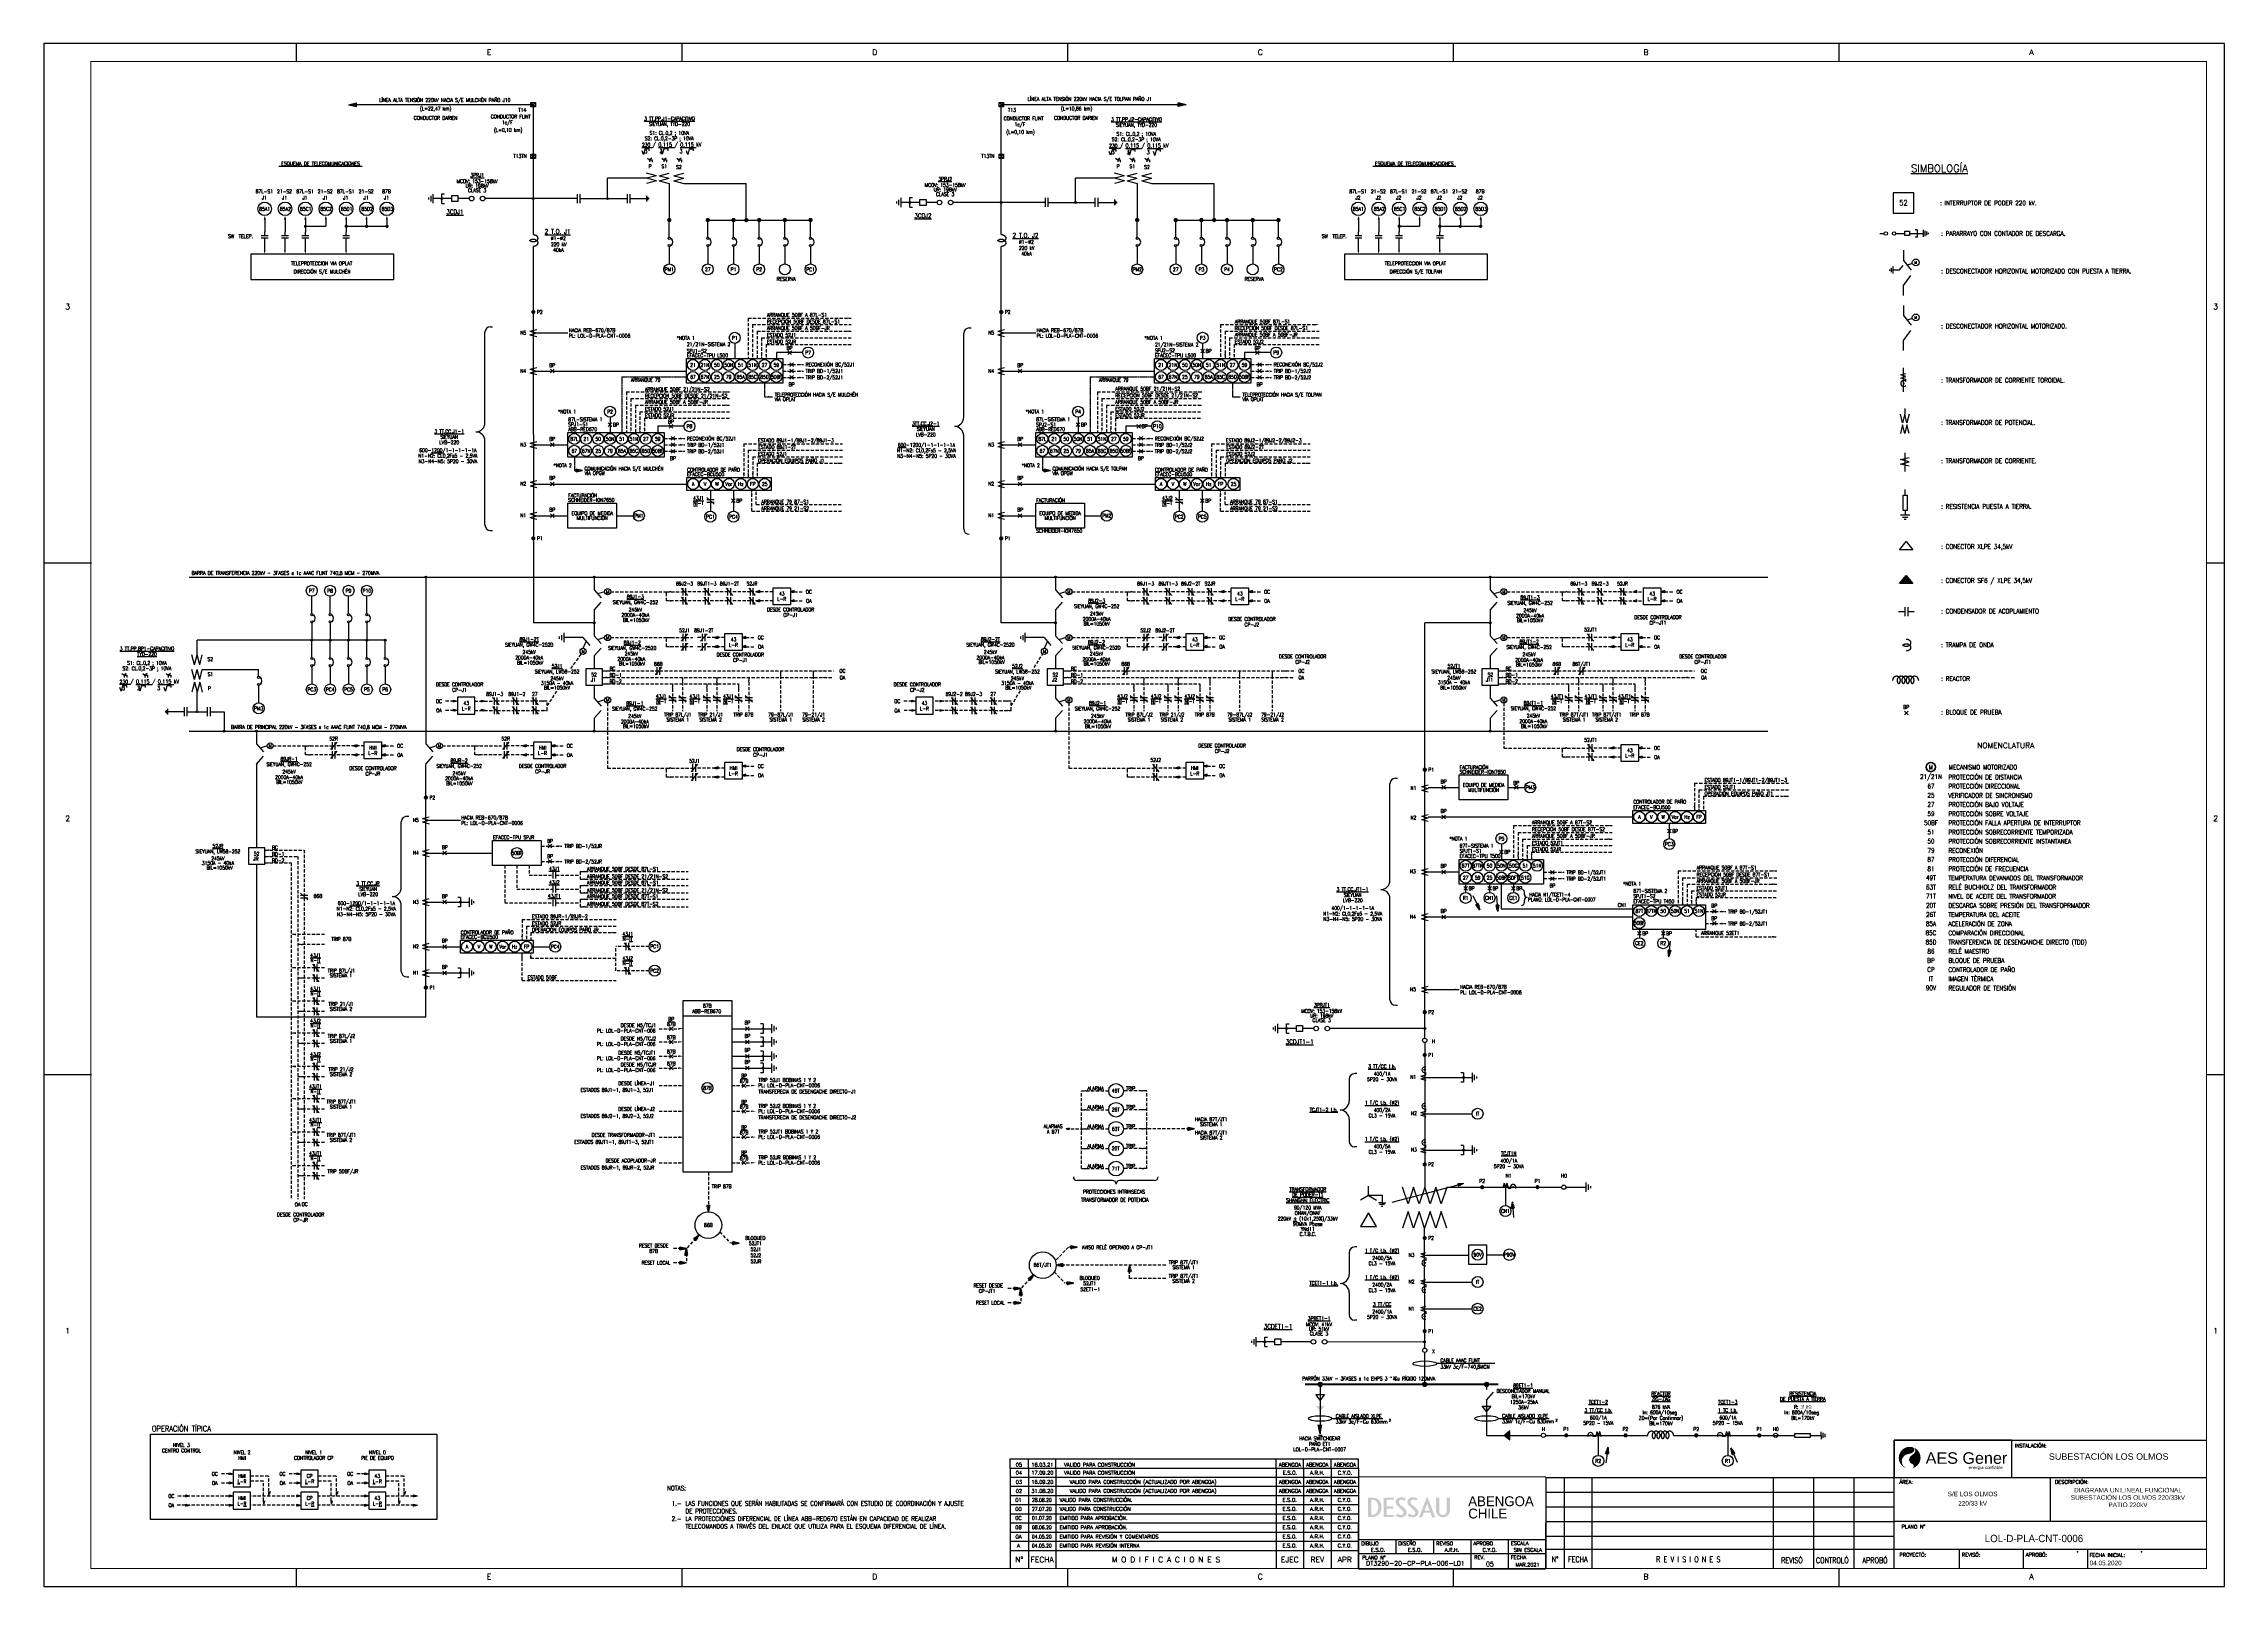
# Paper-space layout 'Patio 220 kV' of a CAD drawing. Header units: millimetres. Extents: x -402 to 787, y -184 to 657.
# The model-space entities are those that its viewports show. They can reach past a viewport. Long polylines and large blocks are cut down to what shows.
import ezdxf
from ezdxf.enums import TextEntityAlignment as Align

# ---------------------------------------------------------------- set-up
doc = ezdxf.new("R2010")
doc.units = ezdxf.units.MM
for name, pattern in [('ACAD_ISO12W100', [21, 12, -3, 0, -3, 0, -3]), ('CENTER', [50.8, 31.75, -6.35, 6.35, -6.35]), ('CENTER2', [1.125, 0.75, -0.125, 0.125, -0.125]), ('HIDDEN', [0.375, 0.25, -0.125])]:
    doc.linetypes.add(name, pattern=pattern)
for name, color, linetype in [('01-Formato', 4, 'Continuous'), ('02 TITULOS', 3, 'Continuous'), ('02TEXTOS', 3, 'Continuous'), ('03 TEXTOS', 7, 'Continuous'), ('04FORMATO', 2, 'Continuous'), ('05TITULOS', 7, 'Continuous'), ('06EJES', 1, 'CENTER'), ('08VENTANA PS', 31, 'Continuous'), ('2', 7, 'Continuous'), ('4', 4, 'Continuous'), ('5', 5, 'Continuous'), ('Cable', 1, 'Continuous'), ('DATOS', 3, 'Continuous'), ('E-Nivel-066Kv', 52, 'Continuous'), ('E-Nivel-220Kv', 84, 'Continuous'), ('EL-Simbolos', 3, 'Continuous'), ('EL_Vacante_1', 1, 'Continuous'), ('SEÑAL', 1, 'HIDDEN'), ('Simbologia', 6, 'Continuous'), ('TEXTO 1', 1, 'Continuous')]:
    doc.layers.add(name, color=color, linetype=linetype)
for name, color, linetype, lineweight in [('144', 144, 'Continuous', 25), ('168', 168, 'Continuous', 25), ('72', 72, 'Continuous', 25), ('86', 86, 'Continuous', 25), ('E_TIP', 3, 'Continuous', 35)]:
    doc.layers.add(name, color=color, linetype=linetype, lineweight=lineweight)
doc.layers.get('08VENTANA PS').off()
doc.layers.get('08VENTANA PS').freeze()
doc.styles.add('ABENGOA', font='', dxfattribs={"height": 24})
doc.styles.add('ABENGOA TXT', font='romans')
doc.styles.add('ARIAL', font='arial.ttf', dxfattribs={"width": 0.9, "height": 600})
doc.styles.add('CODIGO', font='arial.ttf')
doc.styles.add('ROMANS', font='romans.shx', dxfattribs={"width": 0.8, "height": 2})
doc.styles.add('SDI-Texto', font='ROMANS.shx', dxfattribs={"width": 0.85, "height": 2.5})
doc.styles.get('ABENGOA').set_extended_font_data('HandelGothic BT')

# ---------------------------------------------------------------- blocks, each defined once
blk = doc.blocks.new('InterruptorUni')
blk.add_lwpolyline([(-7.7, -7.9), (7.3, -7.9), (7.3, 7.1), (-7.7, 7.1)], close=True)
blk = doc.blocks.new('DescsinptUni')
blk.add_line((0, 0), (3.9, 10))
blk = doc.blocks.new('ROTULO_TRANSELEC')
at = {"layer": '144'}
blk.add_hatch(color=256, dxfattribs=at).paths.add_polyline_path([(-156, 61.6, 0.254381), (-159.7, 66, -0.547544), (-159.8, 62.4, 0.041475), (-161.3, 61.2, 0.808546), (-157.8, 58.5, 0.244479)])
at = {"layer": '168'}
blk.add_hatch(color=168, dxfattribs=at).paths.add_polyline_path([(-156, 61.6, -0.244479), (-157.8, 58.5, -0.808546), (-161.3, 61.2, 0.587605), (-160.4, 57, -0.715909), (-160.6, 54.6, 0.412336)])
at = {"layer": '72'}
blk.add_hatch(color=72, dxfattribs=at).paths.add_polyline_path([(-159.3, 64.7, 0.352927), (-160.5, 66.2, 0.723045), (-166.3, 56.5, -0.533469), (-164.6, 62.8, -0.065321), (-161.9, 63.4, 0.077008), (-160.5, 63.6, 0.287326)])
at = {"layer": '86'}
blk.add_hatch(color=86, dxfattribs=at).paths.add_polyline_path([(-162.7, 62.4, 0.095661), (-160.2, 63.3, 0.288042), (-159.3, 64.7, -0.287326), (-160.5, 63.6, -0.077008), (-161.9, 63.4, 0.065321), (-164.6, 62.8, 0.533469), (-166.3, 56.5, 0.141379), (-163.6, 54.7, -0.770818)])
at = {"color": 5}
for p, q in [((-170.2, 0.2), (-170.2, 70)), ((-170.2, 70), (-0.4, 70)), ((-360.2, 49.7), (-0.4, 49.7)), ((-360.2, 49.7), (-360.2, 0)), ((-85.2, 49.7), (-85.2, 25.8)), ((-170.2, 25.8), (-0.4, 25.8)), ((-360.2, 10.5), (-170.2, 10.5)), ((-170.2, 10.5), (-0.4, 10.5))]:
    blk.add_line(p, q, dxfattribs=at)
at = {"color": 1}
for p, q in [((-350.2, 49.7), (-350.2, 0)), ((-335.2, 49.7), (-335.2, 0)), ((-236.2, 49.7), (-236.2, 0)), ((-214.2, 49.7), (-214.2, 0)), ((-192.2, 49.7), (-192.2, 0)), ((-360.2, 41.7), (-170.2, 41.7)), ((-360.2, 33.7), (-170.2, 33.7)), ((-360.2, 25.7), (-170.2, 25.7)), ((-360.2, 17.7), (-170.2, 17.7))]:
    blk.add_line(p, q, dxfattribs=at)
at = {"color": 4}
for p, q in [((-134.9, 10), (-134.9, 0)), ((-99.9, 10), (-99.9, 0)), ((-64.9, 10), (-64.9, 0))]:
    blk.add_line(p, q, dxfattribs=at)
at = {"color": 5}
blk.add_lwpolyline([(-170.2, 49.7), (-106.1, 49.7), (-106.1, 70), (-170.2, 70)], close=True, dxfattribs=at)
at = {"color": 4}
for p in [(-70.4, 9.2), (-35.4, 9.2)]:
    blk.add_point(p, dxfattribs=at)
at = {"color": 70, "style": 'ABENGOA TXT'}
for s, p in [('INSTALACIÓN:', (-104.5, 66)), ('ÁREA:', (-167.4, 46.2)), ('DESCRIPCIÓN:', (-82.6, 46.2)), ('PLANO N°', (-166.2, 21.8)), ('PROYECTÓ:', (-167.4, 6.5)), ('REVISÓ:', (-133.4, 6.5)), ('APROBÓ:', (-98.5, 6.5)), ('FECHA INICIAL:', (-63.8, 6.3))]:
    blk.add_text(s, height=2, dxfattribs=at).set_placement(p)
at = {"color": 4, "style": 'ABENGOA TXT', "width": 0.85}
for s, p in [('N%%D', (-355.2, 5)), ('FECHA', (-342.7, 5)), ('R E V I S I O N E S', (-282.5, 5)), ('REVISÓ', (-226, 5)), ('CONTROLÓ', (-204, 5)), ('APROBÓ', (-180.7, 5))]:
    blk.add_text(s, height=3, dxfattribs=at).set_placement(p, align=Align.MIDDLE)
at = {"color": 5, "style": 'CODIGO', "flags": 8}
for tag, p in [('INSTALACIÓN1', (-53.3, 59.3)), ('INSTALACIÓN2', (-53.3, 53.3))]:
    blk.add_attdef(tag, text='', height=3.5, dxfattribs=at).set_placement(p, align=Align.CENTER)
at = {"color": 70, "style": 'ABENGOA TXT', "flags": 8}
for tag, p in [('4', (-357.3, 44.5)), ('3', (-357.3, 36.5)), ('FECH4', (-349.6, 44.5)), ('FECH3', (-349.6, 36.5)), ('N.APELLIDO', (-232.1, 44.1)), ('N.APELLIDO', (-232.1, 36.1)), ('N.APELLIDO', (-210.1, 44.1)), ('N.APELLIDO', (-210.1, 36.1)), ('N.APELLIDO', (-188.5, 44.1)), ('N.APELLIDO', (-188.5, 36.1)), ('2', (-357.3, 28.8)), ('FECH2', (-349.6, 28.8)), ('N.APELLIDO', (-232.1, 28.1)), ('N.APELLIDO', (-210.1, 28.1)), ('N.APELLIDO', (-188.5, 28.1)), ('0', (-357.3, 12.9)), ('1', (-357.3, 20.9)), ('FECH1', (-349.6, 20.9)), ('FECH0', (-349.6, 12.9)), ('N.APELLIDO', (-232.1, 20.1)), ('N.APELLIDO', (-232.1, 12.9)), ('N.APELLIDO', (-210.1, 20.1)), ('N.APELLIDO', (-210.1, 12.9)), ('N.APELLIDO', (-188.5, 20.1)), ('N.APELLIDO', (-188.5, 12.9))]:
    blk.add_attdef(tag, p, '', height=2, dxfattribs=at)
at = {"color": 70, "style": 'ABENGOA TXT', "width": 0.8, "flags": 8}
for tag, p in [('REV4', (-329.6, 44.5)), ('REV3', (-329.6, 36.5)), ('REV2', (-329.6, 28.8)), ('REV1', (-329.6, 20.9)), ('REV0', (-329.6, 12.9))]:
    blk.add_attdef(tag, p, '', height=2, dxfattribs=at)
at = {"layer": '02 TITULOS', "color": 5, "style": 'CODIGO', "flags": 8}
for tag, p in [('AREA-1', (-127.6, 39.4)), ('AREA-2', (-127.6, 34.3)), ('DESC-1', (-42.8, 41.5)), ('DESC-2', (-42.8, 37.5)), ('DESC-3', (-42.8, 33.5)), ('AREA-3', (-127.6, 29.3)), ('DESC-4', (-42.8, 29.4))]:
    blk.add_attdef(tag, text='', height=2.5, dxfattribs=at).set_placement(p, align=Align.CENTER)
for tag, p in [('N.APELLIDO', (-167.4, 1.9)), ('N.APELLIDO', (-132.4, 1.9)), ('N.APELLIDO', (-98.6, 1.9)), ('DD/MM/AA', (-63.7, 1.7))]:
    blk.add_attdef(tag, p, '', height=2.5, dxfattribs=at)
at = {"layer": '05TITULOS', "style": 'CODIGO', "width": 0.95, "flags": 8}
blk.add_attdef('PPPPPPP-CCC-', text='', height=4, dxfattribs=at).set_placement((-128.8, 14.4), align=Align.RIGHT)
at = {"layer": '05TITULOS', "style": 'CODIGO', "flags": 8}
blk.add_attdef('IIIIIII-AA-EE-TTTT-VBBBBYY/HH-NNN-LLLLZ-RR', (-128.9, 14.3), '', height=4, dxfattribs=at)
at = {"layer": '144', "style": 'ARIAL'}
blk.add_text('energia confiable', height=1.75, dxfattribs=at).set_placement((-129.7, 54.2))
at = {"layer": '168', "style": 'ARIAL'}
blk.add_text('AES Gener', height=6.3, dxfattribs=at).set_placement((-153.1, 57.1))
blk = doc.blocks.new('A$C3669650E')
at = {"layer": '04FORMATO'}
h = blk.add_hatch(color=146, dxfattribs=at)
h.paths.add_polyline_path([(-52.2, 38.8), (-54, 38.8), (-54, 31, -0.880279), (-58, 31), (-58, 38.8), (-59.7, 38.8), (-59.7, 30.9, 0.783644), (-52.2, 30.9)])
h.paths.add_polyline_path([(-64.4, 39), (-64.8, 39), (-69, 28.1), (-67.3, 28.1), (-66.4, 30.5), (-64.6, 30.5), (-62.8, 30.5), (-61.9, 28.1), (-60.2, 28.1)])
h.paths.add_polyline_path([(-64.6, 35.4), (-66, 31.6), (-64.6, 31.6), (-63.2, 31.6)], flags=16)
h.paths.add_polyline_path([(-72.5, 34.6, -0.089411), (-73.4, 35.5, -0.239064), (-73.6, 36.7, -0.5955), (-70.8, 37.1), (-69.7, 38, 0.167654), (-71.5, 38.9, 0.100959), (-73.3, 38.9, 0.19216), (-75.1, 37.5, 0.290256), (-74.7, 34.6), (-71.5, 31.6, -0.514276), (-71.8, 29.4, -0.306534), (-73.9, 29.8), (-74.3, 30.1), (-75.4, 29.1, 0.180503), (-72.7, 28, 0.177751), (-70.1, 28.9, 0.355485), (-69.6, 31.7, 0.108875)])
h.paths.add_polyline_path([(-78.2, 29.4, -0.306534), (-80.3, 29.8), (-80.7, 30.1), (-81.8, 29.1, 0.180503), (-79.1, 28, 0.177751), (-76.5, 28.9, 0.355485), (-76, 31.7, 0.108875), (-78.9, 34.6, -0.089411), (-79.7, 35.5, -0.239064), (-80, 36.7, -0.5955), (-77.2, 37.1), (-76.1, 38, 0.167654), (-77.9, 38.9, 0.100959), (-79.6, 38.9, 0.19216), (-81.5, 37.5, 0.290256), (-81.1, 34.6), (-77.9, 31.6, -0.514276)])
h.paths.add_polyline_path([(-86.6, 29.3), (-86.6, 32.8), (-83.1, 32.8), (-83.1, 34), (-86.6, 34), (-86.6, 37.6), (-82.9, 37.6), (-82.9, 38.8), (-88.3, 38.8), (-88.3, 28.2), (-82.8, 28.2), (-82.8, 29.3)])
h.paths.add_polyline_path([(-89.6, 34.6, 0.203553), (-91.5, 37.9, 0.104666), (-93.8, 38.7), (-96.8, 38.8), (-96.8, 28.2), (-94.6, 28.2, 0.282999), (-90.1, 30.7, 0.146791)])
h.paths.add_polyline_path([(-91.7, 31.3, -0.269615), (-94.2, 29.4), (-95.1, 29.4), (-95.1, 37.7, -0.107187), (-93.8, 37.6, -0.25593), (-91.7, 35.7, -0.193099)], flags=16)
at = {"color": 1}
for p, q in [((-292, 54.9), (-292, 0)), ((-292, 54.9), (-102, 54.9)), ((-292, 49.9), (-102, 49.9)), ((-282, 54.9), (-282, 0)), ((-267, 54.9), (-267, 0)), ((-147, 54.9), (-147, 0)), ((-132, 54.9), (-132, 0)), ((-117, 54.9), (-117, 0)), ((-102, 54.9), (-102, 0)), ((-292, 45), (-102, 45)), ((-292, 40), (-102, 40)), ((-292, 35), (-102, 35)), ((-292, 30), (-102, 30)), ((-292, 25), (-102, 25)), ((-292, 20), (-102, 20)), ((-292, 15), (-102, 15))]:
    blk.add_line(p, q, dxfattribs=at)
at = {"color": 30}
blk.add_line((-292, 10), (-102, 10), dxfattribs=at)
at = {"layer": '04FORMATO', "color": 5}
for p, q in [((-102, 0), (-101.9, 50.1)), ((0.1, 49.9), (-101.9, 50.1)), ((0.1, 49.9), (0, 0)), ((0, 15.7), (-102, 15.7)), ((-81.6, 15.7), (-81.6, 8.1)), ((-61.2, 15.7), (-61.2, 8.1)), ((-40.8, 15.7), (-40.8, 0)), ((-20.4, 15.7), (-20.4, 0)), ((0, 8.1), (-102, 8.1)), ((-102, 0), (0, 0))]:
    blk.add_line(p, q, dxfattribs=at)
at = {"color": 94, "style": 'ROMANS'}
for s, p in [('N%%D', (-287, 5)), ('FECHA', (-274.5, 5)), ('M O D I F I C A C I O N E S', (-207, 5)), ('EJEC', (-139.5, 5)), ('REV', (-124.5, 5)), ('APR', (-109.5, 5))]:
    blk.add_text(s, height=3, dxfattribs=at).set_placement(p, align=Align.MIDDLE)
at = {"layer": '02 TITULOS', "style": 'ABENGOA TXT', "flags": 8}
for tag, p in [('REV6', (-287.5, 37.5)), ('EJEC6', (-139.5, 37.5)), ('REV6', (-124.5, 37.5)), ('APR6', (-109.5, 37.5)), ('REV5', (-287.5, 32.5)), ('REV4', (-287.5, 27.5)), ('EJEC5', (-139.5, 32.5)), ('EJEC4', (-139.5, 27.5)), ('REV5', (-124.5, 32.6)), ('REV4', (-124.5, 27.6)), ('APR5', (-109.5, 32.6)), ('APR4', (-109.5, 27.6)), ('REV3', (-287.5, 22.5)), ('REV2', (-287.5, 17.5)), ('REV1', (-287.5, 12.5)), ('EJEC3', (-139.5, 22.5)), ('EJEC2', (-139.5, 17.5)), ('EJEC1', (-139.5, 12.5)), ('REV3', (-124.5, 22.6)), ('REV2', (-124.5, 17.5)), ('REV1', (-124.5, 12.6)), ('APR3', (-109.5, 22.6)), ('APR2', (-109.5, 17.5)), ('APR1', (-109.5, 12.6))]:
    blk.add_attdef(tag, text='', height=2, dxfattribs=at).set_placement(p, align=Align.MIDDLE_CENTER)
at = {"layer": '02 TITULOS', "style": 'ABENGOA TXT', "width": 0.85, "flags": 8}
for tag, p in [('FECHA6', (-274.8, 37.5)), ('FECHA5', (-274.8, 32.5)), ('FECHA4', (-274.8, 27.5)), ('FECHA3', (-274.8, 22.5)), ('FECHA2', (-274.8, 17.5)), ('FECHA1', (-274.8, 12.5))]:
    blk.add_attdef(tag, text='', height=2, dxfattribs=at).set_placement(p, align=Align.MIDDLE_CENTER)
at = {"layer": '02 TITULOS', "style": 'ABENGOA TXT', "flags": 8}
for tag, p in [('MOD6', (-265, 37.5)), ('MOD5', (-265, 32.5)), ('MOD4', (-265, 27.5)), ('MOD3', (-265, 22.5)), ('MOD2', (-265, 17.5)), ('MOD1', (-265, 12.5))]:
    blk.add_attdef(tag, text='', height=2, dxfattribs=at).set_placement(p, align=Align.MIDDLE_LEFT)
at = {"layer": '04FORMATO', "color": 20, "true_color": 0xeb420a, "style": 'ABENGOA'}
blk.add_text('ABENGOA', height=5.4, dxfattribs=at).set_placement((-42.2, 34.1))
at = {"layer": '04FORMATO', "color": 9, "true_color": 0xc0c0c0, "style": 'ABENGOA'}
blk.add_text('CHILE', height=5.4, dxfattribs=at).set_placement((-42.2, 27.4))
at = {"layer": '04FORMATO', "color": 7, "style": 'ROMANS'}
for s, p in [('DIBUJO', (-100.5, 12.8)), ('DISEÑO', (-80.3, 12.8)), ('REVISO', (-59.7, 12.8)), ('APROBO', (-39.4, 12.8)), ('ESCALA', (-19, 12.9)), ('PLANO N%%D', (-100.1, 5.1)), ('REV.', (-39, 5.2)), ('FECHA', (-19, 5.2))]:
    blk.add_text(s, height=2, dxfattribs=at).set_placement(p)
for tag, height, p in [('D', 2, (-91.5, 9.3)), ('D', 2, (-71.4, 9.3)), ('P', 2.5, (-71, 1.7)), ('R', 2, (-51.2, 9.3)), ('A', 2, (-30.6, 9.3)), ('M', 2.5, (-30.5, 1.3)), ('E', 2, (-9.8, 9.2)), ('F', 2, (-9.8, 1.2))]:
    blk.add_attdef(tag, text='', height=height, dxfattribs=at).set_placement(p, align=Align.CENTER)
blk = doc.blocks.new('A$C71538159')
at = {"color": 1}
for p, q in [((-648.5, 597.3), (-648.5, 587.3)), ((-438.2, 597.3), (-438.2, 587.3)), ((-228, 597.3), (-228, 587.3)), ((-17.7, 597.3), (-17.7, 587.3)), ((192.5, 597.3), (192.5, 587.3)), ((-786.2, 314.3), (-760.2, 314.3)), ((392.8, 314.3), (402.8, 314.3)), ((-786.2, 35.3), (-760.2, 35.3)), ((392.8, 35.3), (402.8, 35.3)), ((-648.5, -233.7), (-648.5, -243.7)), ((-438.2, -233.7), (-438.2, -243.7)), ((-228, -233.7), (-228, -243.7)), ((-17.7, -233.7), (-17.7, -243.7)), ((192.5, -233.7), (192.5, -243.7))]:
    blk.add_line(p, q, dxfattribs=at)
blk.add_lwpolyline([(-786.2, -243.7), (402.8, -243.7), (402.8, 597.3), (-786.2, 597.3)], close=True, dxfattribs=at)
at = {"color": 5, "const_width": 0.6}
blk.add_lwpolyline([(393, 587.5), (-760.5, 587.5), (-760.5, -234), (393, -234)], close=True, dxfattribs=at)
at = {"color": 7, "style": 'ABENGOA TXT'}
for s, p in [('E', (-543.4, 591.1)), ('D', (-333.1, 591.1)), ('C', (-122.9, 591.1)), ('B', (87.4, 591.1)), ('A', (297.6, 591.1)), ('3', (-773.1, 452.4)), ('3', (398, 452.4)), ('2', (-773.1, 173.4)), ('2', (398, 173.4)), ('1', (-773.1, -105.9)), ('1', (398, -105.9)), ('E', (-543.4, -239.9)), ('D', (-333.1, -239.9)), ('C', (-122.9, -239.9)), ('B', (87.4, -239.9)), ('A', (297.6, -239.9))]:
    blk.add_text(s, height=3, dxfattribs=at).set_placement(p, align=Align.CENTER)
blk = doc.blocks.new('Flecha')
blk.add_hatch(color=256).paths.add_polyline_path([(0, 1.66), (-0.36, 0), (0.36, 0)])
for p, q in [((0, 1.66), (-0.36, 0)), ((-0.36, 0), (0.36, 0)), ((0, 1.66), (0.36, 0))]:
    blk.add_line(p, q)
blk = doc.blocks.new('Contacto Abierto-1')
at = {"color": 0}
for p, q in [((-2, 3.5), (2, 3.5)), ((-2, 2), (2, 2)), ((0, 3.5), (0, 5.5)), ((0, 0), (0, 2))]:
    blk.add_line(p, q, dxfattribs=at)
blk = doc.blocks.new('A$C34EA2BC3')
for points in [[(-1.5, 1.5), (1.5, 1.5), (1.5, -1.5), (-1.5, -1.5), (-1.5, 1.5)], [(1.5, 1.5), (-1.5, -1.5)], [(-1.5, 1.5), (1.5, -1.5)]]:
    blk.add_lwpolyline(points)

msp = doc.modelspace()

# ---------------------------------------------------------------- hatches: boundary and pattern name
at = {"linetype": 'HIDDEN', "ltscale": 2.5}
msp.add_hatch(color=1, dxfattribs=at).paths.add_polyline_path([(235564.8, 101754.8), (235563, 101755.2), (235563, 101754.4)])
at = {"layer": 'E-Nivel-066Kv'}
h = msp.add_hatch(color=256, dxfattribs=at)
h.dxf.hatch_style = 1
h.paths.add_polyline_path([(235696.1, 101680), (235698.5, 101680, 1)])
h.paths.add_polyline_path([(235698.5, 101680), (235696.1, 101680, 1)])
h = msp.add_hatch(color=256, dxfattribs=at)
h.dxf.hatch_style = 1
h.paths.add_polyline_path([(235753.1, 101680), (235755.5, 101680, 1)])
h.paths.add_polyline_path([(235755.5, 101680), (235753.1, 101680, 1)])
h = msp.add_hatch(color=256, dxfattribs=at)
h.dxf.hatch_style = 1
h.paths.add_polyline_path([(235786.8, 101680), (235789.2, 101680, 1)])
h.paths.add_polyline_path([(235789.2, 101680), (235786.8, 101680, 1)])
at = {"layer": 'E-Nivel-220Kv'}
h = msp.add_hatch(color=256, dxfattribs=at)
h.dxf.hatch_style = 1
h.paths.add_polyline_path([(235268.7, 102326.4, 1), (235267.7, 102326.4, 1)])
h = msp.add_hatch(color=256, dxfattribs=at)
h.dxf.hatch_style = 1
h.paths.add_polyline_path([(235309.3, 102326.4, 1), (235308.3, 102326.4, 1)])
h = msp.add_hatch(color=256, dxfattribs=at)
h.dxf.hatch_style = 1
h.paths.add_polyline_path([(235523.9, 102324.3, 1), (235522.9, 102324.3, 1)])
h = msp.add_hatch(color=256, dxfattribs=at)
h.dxf.hatch_style = 1
h.paths.add_polyline_path([(235564.4, 102324.3, 1), (235563.4, 102324.3, 1)])
h = msp.add_hatch(color=256, dxfattribs=at)
h.dxf.hatch_style = 1
h.paths.add_polyline_path([(235210.2, 102120.1, 1), (235209.2, 102120.1, 1)])
h = msp.add_hatch(color=256, dxfattribs=at)
h.dxf.hatch_style = 1
h.paths.add_polyline_path([(235301.9, 102120.1, 1), (235300.9, 102120.1, 1)])
h = msp.add_hatch(color=256, dxfattribs=at)
h.dxf.hatch_style = 1
h.paths.add_polyline_path([(235553.4, 102120.1, 1), (235552.4, 102120.1, 1)])
h = msp.add_hatch(color=256, dxfattribs=at)
h.dxf.hatch_style = 1
h.paths.add_polyline_path([(235790.5, 102120.1, 1), (235789.5, 102120.1, 1)])
h = msp.add_hatch(color=256, dxfattribs=at)
h.dxf.hatch_style = 1
h.paths.add_polyline_path([(235301.9, 102095.1, 1), (235300.9, 102095.1, 1)])
h = msp.add_hatch(color=256, dxfattribs=at)
h.dxf.hatch_style = 1
h.paths.add_polyline_path([(235553.4, 102095.1, 1), (235552.4, 102095.1, 1)])
h = msp.add_hatch(color=256, dxfattribs=at)
h.dxf.hatch_style = 1
h.paths.add_polyline_path([(235790.5, 102095.1, 1), (235789.5, 102095.1, 1)])
h = msp.add_hatch(color=256, dxfattribs=at)
h.dxf.hatch_style = 1
h.paths.add_polyline_path([(235148, 102085.7, 1), (235147, 102085.7, 1)])
h = msp.add_hatch(color=256, dxfattribs=at)
h.dxf.hatch_style = 1
h.paths.add_polyline_path([(235158, 102085.7, 1), (235157, 102085.7, 1)])
h = msp.add_hatch(color=256, dxfattribs=at)
h.dxf.hatch_style = 1
h.paths.add_polyline_path([(235168, 102085.7, 1), (235167, 102085.7, 1)])
h = msp.add_hatch(color=256, dxfattribs=at)
h.dxf.hatch_style = 1
h.paths.add_polyline_path([(235178, 102085.7, 1), (235177, 102085.7, 1)])
h = msp.add_hatch(color=256, dxfattribs=at)
h.dxf.hatch_style = 1
h.paths.add_polyline_path([(235188, 102085.7, 1), (235187, 102085.7, 1)])
h = msp.add_hatch(color=256, dxfattribs=at)
h.dxf.hatch_style = 1
h.paths.add_polyline_path([(235085.4, 102046.7, -1), (235084.4, 102046.7, -1)])
h = msp.add_hatch(color=256, dxfattribs=at)
h.dxf.hatch_style = 1
h.paths.add_polyline_path([(235100.2, 102036.1, -1), (235099.2, 102036.1, -1)])
h = msp.add_hatch(color=256, dxfattribs=at)
h.dxf.hatch_style = 1
h.paths.add_polyline_path([(235117.9, 102036.1, 1), (235116.9, 102036.1, 1)])
h = msp.add_hatch(color=256, dxfattribs=at)
h.dxf.hatch_style = 1
h.paths.add_polyline_path([(235301.9, 102036.1, 1), (235300.9, 102036.1, 1)])
h = msp.add_hatch(color=256, dxfattribs=at)
h.dxf.hatch_style = 1
h.paths.add_polyline_path([(235553.4, 102036.1, 1), (235552.4, 102036.1, 1)])
h = msp.add_hatch(color=256, dxfattribs=at)
h.dxf.hatch_style = 1
h.paths.add_polyline_path([(235790.5, 102036.1, 1), (235789.5, 102036.1, 1)])
h = msp.add_hatch(color=256, dxfattribs=at)
h.dxf.hatch_style = 1
h.paths.add_polyline_path([(235754.8, 101874, 1), (235753.8, 101874, 1)])
h = msp.add_hatch(color=256, dxfattribs=at)
h.dxf.hatch_style = 1
h.paths.add_polyline_path([(235754.7, 101703.2, 1), (235753.7, 101703.2, 1)])
at = {"layer": 'E-Nivel-220Kv', "ltscale": 0.25}
msp.add_hatch(color=256, dxfattribs=at).paths.add_polyline_path([(235696.2, 101658), (235698.2, 101658), (235697.2, 101653)])
at = {"layer": 'EL-Simbolos'}
h = msp.add_hatch(color=256, dxfattribs=at)
h.dxf.hatch_style = 1
h.paths.add_polyline_path([(235218.9, 102326.4, 1), (235217.9, 102326.4, 1)])
h = msp.add_hatch(color=256, dxfattribs=at)
h.dxf.hatch_style = 1
h.paths.add_polyline_path([(235474.1, 102324.3, 1), (235473.1, 102324.3, 1)])
h = msp.add_hatch(color=256, dxfattribs=at)
h.dxf.hatch_style = 1
h.paths.add_polyline_path([(235228.1, 101942.9, 1), (235229.1, 101942.9, 1)])
h = msp.add_hatch(color=256, dxfattribs=at)
h.dxf.hatch_style = 1
h.paths.add_polyline_path([(235228.1, 101904.3, 1), (235229.1, 101904.3, 1)])
h = msp.add_hatch(color=256, dxfattribs=at)
h.dxf.hatch_style = 1
h.paths.add_polyline_path([(235393, 101873.9, 1), (235394, 101873.9, 1)])
h = msp.add_hatch(color=256, dxfattribs=at)
h.dxf.hatch_style = 1
h.paths.add_polyline_path([(235679.4, 101874, 1), (235678.4, 101874, 1)])
h = msp.add_hatch(color=256, dxfattribs=at)
h.dxf.hatch_style = 1
h.paths.add_polyline_path([(235393, 101866.7, 1), (235394, 101866.7, 1)])
h = msp.add_hatch(color=256, dxfattribs=at)
h.dxf.hatch_style = 1
h.paths.add_polyline_path([(235393, 101858.9, 1), (235394, 101858.9, 1)])
h = msp.add_hatch(color=256, dxfattribs=at)
h.dxf.hatch_style = 1
h.paths.add_polyline_path([(235393, 101852.4, 1), (235394, 101852.4, 1)])
h = msp.add_hatch(color=256, dxfattribs=at)
h.dxf.hatch_style = 1
h.paths.add_polyline_path([(235754.6, 101851.5, 1), (235753.9, 101851.5, 1)])
h = msp.add_hatch(color=256, dxfattribs=at)
h.dxf.hatch_style = 1
h.paths.add_polyline_path([(235774.9, 101847.3, 1), (235775.9, 101847.3, 1)])
h = msp.add_hatch(color=256, dxfattribs=at)
h.dxf.hatch_style = 1
h.paths.add_polyline_path([(235754.6, 101831.7, 1), (235753.9, 101831.7, 1)])
h = msp.add_hatch(color=256, dxfattribs=at)
h.dxf.hatch_style = 1
h.paths.add_polyline_path([(235754.6, 101811.9, 1), (235753.9, 101811.9, 1)])
h = msp.add_hatch(color=256, dxfattribs=at)
h.dxf.hatch_style = 1
h.paths.add_polyline_path([(235774.9, 101807.7, 1), (235775.9, 101807.7, 1)])
h = msp.add_hatch(color=256, dxfattribs=at)
h.dxf.hatch_style = 1
h.paths.add_polyline_path([(235802.5, 101787.2, 1), (235802.5, 101787.9, 1)])
h = msp.add_hatch(color=256, dxfattribs=at)
h.dxf.hatch_style = 1
h.paths.add_polyline_path([(235754.6, 101746.2, -1), (235753.9, 101746.2, -1)])
h = msp.add_hatch(color=256, dxfattribs=at)
h.dxf.hatch_style = 1
h.paths.add_polyline_path([(235754.6, 101731.6, -1), (235753.9, 101731.6, -1)])
h = msp.add_hatch(color=256, dxfattribs=at)
h.dxf.hatch_style = 1
h.paths.add_polyline_path([(235754.6, 101717, -1), (235753.9, 101717, -1)])
h = msp.add_hatch(color=256, dxfattribs=at)
h.dxf.hatch_style = 1
h.paths.add_polyline_path([(235667.6, 101703.2, 1), (235666.6, 101703.2, 1)])
h = msp.add_hatch(color=256, dxfattribs=at)
h.dxf.hatch_style = 1
h.paths.add_polyline_path([(235697.3, 101665.2), (235699.7, 101668.2), (235694.9, 101668.2)])
h.paths.add_polyline_path([(235788, 101665.2), (235790.4, 101668.2), (235785.6, 101668.2)])
h = msp.add_hatch(color=256, dxfattribs=at)
h.dxf.hatch_style = 1
h.paths.add_polyline_path([(235800.7, 101649.8), (235800.7, 101654.6), (235797.7, 101652.2)])
h = msp.add_hatch(color=256, dxfattribs=at)
h.dxf.hatch_style = 1
h.paths.add_polyline_path([(235844.7, 101651.8, -1), (235844.7, 101652.5, -1)])
h = msp.add_hatch(color=256, dxfattribs=at)
h.dxf.hatch_style = 1
h.paths.add_polyline_path([(235915.3, 101651.8, -1), (235915.3, 101652.5, -1)])
at = {"layer": 'SEÑAL', "linetype": 'ACAD_ISO12W100'}
for points in [[(235295.1, 102178.2), (235291.6, 102178.9), (235291.6, 102177.4)], [(235550.2, 102178.2), (235546.7, 102178.9), (235546.7, 102177.4)]]:
    msp.add_hatch(color=4, dxfattribs=at).paths.add_polyline_path(points)
at = {"layer": 'SEÑAL', "linetype": 'HIDDEN', "ltscale": 7}
for points in [[(235389.7, 102112.1), (235391.8, 102111.5), (235391.8, 102112.7)], [(235408.4, 102112.1), (235410.5, 102111.6), (235410.5, 102112.7)], [(235642.9, 102112.1), (235645, 102111.5), (235645, 102112.7)], [(235658.2, 102112.1), (235660.3, 102111.5), (235660.3, 102112.7)], [(235867.8, 102112.1), (235869.9, 102111.5), (235869.9, 102112.7)], [(235883.1, 102112.1), (235885.1, 102111.5), (235885.1, 102112.7)], [(235389.7, 102107.1), (235391.8, 102106.5), (235391.8, 102107.7)], [(235408.4, 102107.1), (235410.5, 102106.6), (235410.5, 102107.7)], [(235642.9, 102107.1), (235645, 102106.5), (235645, 102107.7)], [(235658.2, 102107.1), (235660.3, 102106.5), (235660.3, 102107.7)], [(235867.8, 102107.1), (235869.9, 102106.5), (235869.9, 102107.7)], [(235883.1, 102107.1), (235885.1, 102106.5), (235885.1, 102107.7)], [(235366.9, 102087.1), (235369, 102086.5), (235369, 102087.7)], [(235382.1, 102087.1), (235384.2, 102086.5), (235384.2, 102087.7)], [(235618.4, 102087.1), (235620.5, 102086.5), (235620.5, 102087.7)], [(235633.6, 102087.1), (235635.7, 102086.5), (235635.7, 102087.7)], [(235855.5, 102087.1), (235857.6, 102086.5), (235857.6, 102087.7)], [(235870.8, 102087.1), (235872.9, 102086.5), (235872.9, 102087.7)], [(235366.9, 102082.1), (235369, 102081.5), (235369, 102082.7)], [(235382.1, 102082.1), (235384.2, 102081.5), (235384.2, 102082.7)], [(235618.4, 102082.1), (235620.5, 102081.5), (235620.5, 102082.7)], [(235633.6, 102082.1), (235635.7, 102081.5), (235635.7, 102082.7)], [(235855.5, 102082.1), (235857.6, 102081.5), (235857.6, 102082.7)], [(235870.8, 102082.1), (235872.9, 102081.5), (235872.9, 102082.7)], [(235226.9, 102052.4), (235224.8, 102051.9), (235224.8, 102053)], [(235242.2, 102052.4), (235240.1, 102051.9), (235240.1, 102053)], [(235476.8, 102052.4), (235474.7, 102051.9), (235474.7, 102053)], [(235492.1, 102052.4), (235490, 102051.9), (235490, 102053)], [(235226.9, 102047.4), (235224.8, 102046.9), (235224.8, 102048)], [(235242.2, 102047.4), (235240.1, 102046.9), (235240.1, 102048)], [(235476.8, 102047.4), (235474.8, 102046.8), (235474.8, 102047.9)], [(235492.1, 102047.4), (235490, 102046.8), (235490, 102047.9)], [(235170.2, 102028.1), (235172.3, 102027.5), (235172.3, 102028.7)], [(235185.5, 102028.1), (235187.6, 102027.5), (235187.6, 102028.7)], [(235262.5, 102028.1), (235264.6, 102027.5), (235264.6, 102028.7)], [(235278, 102028.1), (235280.1, 102027.5), (235280.1, 102028.7)], [(235170.2, 102023.1), (235172.3, 102022.5), (235172.3, 102023.7)], [(235185.5, 102023.1), (235187.6, 102022.5), (235187.6, 102023.7)], [(235262.5, 102023.1), (235264.6, 102022.5), (235264.6, 102023.7)], [(235278, 102023.1), (235280.1, 102022.5), (235280.1, 102023.7)], [(235366.9, 102016), (235369, 102015.5), (235369, 102016.6)], [(235382.1, 102017), (235384.2, 102016.5), (235384.2, 102017.6)], [(235618.4, 102016), (235620.5, 102015.5), (235620.5, 102016.6)], [(235633.6, 102017), (235635.7, 102016.5), (235635.7, 102017.6)], [(235855.5, 102026.9), (235857.6, 102026.4), (235857.6, 102027.5)], [(235855.5, 102021.9), (235857.6, 102021.4), (235857.6, 102022.5)], [(235870.8, 102026.9), (235872.9, 102026.4), (235872.9, 102027.5)], [(235870.8, 102021.9), (235872.9, 102021.4), (235872.9, 102022.5)], [(235366.9, 102011), (235369, 102010.5), (235369, 102011.6)], [(235382.1, 102012), (235384.2, 102011.5), (235384.2, 102012.6)], [(235618.4, 102011), (235620.5, 102010.5), (235620.5, 102011.6)], [(235633.6, 102012), (235635.7, 102011.5), (235635.7, 102012.6)]]:
    msp.add_hatch(color=1, dxfattribs=at).paths.add_polyline_path(points)
at = {"layer": 'SEÑAL', "linetype": 'HIDDEN', "ltscale": 2.5}
for points in [[(235558.7, 101819.3), (235560.5, 101818.9), (235560.5, 101819.6)], [(235628.7, 101819.3), (235625.1, 101820), (235625.1, 101818.5)], [(235363.7, 101774), (235364.5, 101777.6), (235362.9, 101777.6)], [(235351.7, 101754.1), (235348.2, 101754.8), (235348.2, 101753.3)], [(235358.7, 101761.5), (235355.7, 101759.5), (235356.8, 101758.4)], [(235380.5, 101757), (235377, 101757.8), (235377, 101756.2)], [(235380.5, 101757), (235378.8, 101757.4), (235378.8, 101756.6)], [(235564.8, 101754.8), (235561.3, 101755.6), (235561.3, 101754)], [(235351.7, 101746.2), (235348.2, 101747), (235348.2, 101745.5)], [(235351.7, 101754.1), (235350.9, 101750.5), (235352.4, 101750.5)], [(235553.3, 101745), (235556.9, 101744.2), (235556.9, 101745.8)], [(235593.4, 101745), (235592.6, 101741.5), (235594.2, 101741.5)], [(235534, 101732.3), (235530.5, 101733), (235530.5, 101731.5)], [(235534, 101732.3), (235533.3, 101728.7), (235534.8, 101728.7)], [(235541, 101739.7), (235538.1, 101737.7), (235539.2, 101736.6)], [(235562.9, 101735.2), (235559.3, 101735.9), (235559.3, 101734.4)], [(235562.9, 101735.2), (235561.1, 101735.6), (235561.1, 101734.8)], [(235534.1, 101724.4), (235530.5, 101725.2), (235530.5, 101723.7)]]:
    msp.add_hatch(color=1, dxfattribs=at).paths.add_polyline_path(points)
at = {"layer": 'Simbologia'}
h = msp.add_hatch(dxfattribs=at)
h.set_pattern_fill('ANGLE', color=1, scale=0.7, angle=90)
h.set_pattern_definition([(90, (307308.8397, -62536.3195), (-4.8895, 3e-16), [3.556, -1.3335]), (180, (307308.8397, -62536.3195), (-6e-16, -4.8895), [3.556, -1.3335])])
h.paths.add_polyline_path([(235627.5, 102365.3), (235628.2, 102365.5), (235628, 102365.8)])
h.paths.add_polyline_path([(235631.1, 102371.6), (235630.9, 102370.9), (235631.3, 102370.9)])
h.paths.add_polyline_path([(235634.8, 102365.3), (235634.3, 102365.8), (235634, 102365.5)])
h = msp.add_hatch(dxfattribs=at)
h.set_pattern_fill('ANGLE', color=1, scale=0.7, angle=90)
h.set_pattern_definition([(90, (307316.8397, -62536.3195), (-4.8895, 3e-16), [3.556, -1.3335]), (180, (307316.8397, -62536.3195), (-6e-16, -4.8895), [3.556, -1.3335])])
h.paths.add_polyline_path([(235635.5, 102365.3), (235636.2, 102365.5), (235636, 102365.8)])
h.paths.add_polyline_path([(235639.1, 102371.6), (235638.9, 102370.9), (235639.3, 102370.9)])
h.paths.add_polyline_path([(235642.8, 102365.3), (235642.3, 102365.8), (235642, 102365.5)])

# ---------------------------------------------------------------- linework, layer by layer
at = {"color": 1, "linetype": 'HIDDEN', "ltscale": 2.5}
for points in [[(235564.8, 101754.8), (235563, 101755.2), (235563, 101754.4), (235564.8, 101754.8)], [(235563, 101755.2), (235564.8, 101754.8), (235563, 101754.4), (235563, 101755.2)]]:
    msp.add_lwpolyline(points, dxfattribs=at)
at = {"layer": '01-Formato'}
for p, q in [((235244.9, 102256.5), (235246, 102256.5)), ((235505.9, 102255.9), (235507, 102255.9)), ((235241.9, 102204.2), (235241.9, 102253.5)), ((235502.9, 102207.2), (235502.9, 102252.9)), ((235502.9, 102146.4), (235502.9, 102197.2)), ((235241.9, 102148.5), (235241.9, 102194.2)), ((235244.9, 102145.5), (235246, 102145.5)), ((235735.3, 101954.7), (235735.3, 102007.4)), ((235738.3, 102010.4), (235739.4, 102010.4)), ((235196.3, 101950.9), (235196.3, 101986.7)), ((235199.3, 101989.7), (235200.4, 101989.7)), ((235808.6, 101947), (235808.6, 101948.4)), ((235196.3, 101905.1), (235196.3, 101940.9)), ((235735.3, 101889.7), (235735.3, 101944.7)), ((235808.6, 101942.6), (235808.6, 101944)), ((235199.3, 101902.1), (235200.4, 101902.1)), ((235738.3, 101886.7), (235739.4, 101886.7))]:
    msp.add_line(p, q, dxfattribs=at)
for centre, radius, start, end in [((235244.9, 102253.5), 3, 90, 180), ((235505.9, 102252.9), 3, 90, 180), ((235497.9, 102207.2), 5, 270, 0), ((235236.9, 102204.2), 5, 270, 0), ((235236.9, 102194.2), 5, 0, 90), ((235497.9, 102197.2), 5, 0, 90), ((235244.9, 102148.5), 3, 180, 270), ((235505.9, 102146.4), 3, 180, 270), ((235738.3, 102007.4), 3, 90, 180), ((235199.3, 101986.7), 3, 90, 180), ((235191.3, 101950.9), 5, 270, 0), ((235191.3, 101940.9), 5, 0, 90), ((235730.3, 101954.7), 5, 270, 0), ((235730.3, 101944.7), 5, 0, 90), ((235807.1, 101948.4), 1.5, 0, 90), ((235810.1, 101947), 1.5, 180, 270), ((235810.1, 101944), 1.5, 90, 180), ((235807.1, 101942.6), 1.5, 270, 0), ((235199.3, 101905.1), 3, 180, 270), ((235738.3, 101889.7), 3, 180, 270)]:
    msp.add_arc(centre, radius, start, end, dxfattribs=at)
at = {"layer": '03 TEXTOS'}
for p, q in [((235328.4, 102350.5), (235327.7, 102352.5)), ((235329.1, 102353.5), (235328.4, 102350.5)), ((235331.4, 102353.5), (235329.1, 102353.5)), ((235331.4, 102352.5), (235331.4, 102353.5)), ((235338.6, 102350.5), (235337.9, 102352.5)), ((235339.4, 102353.5), (235338.6, 102350.5)), ((235341.7, 102353.5), (235339.4, 102353.5)), ((235341.7, 102352.5), (235341.7, 102353.5)), ((235352.5, 102350.4), (235351.8, 102352.4)), ((235353.3, 102353.4), (235352.5, 102350.4)), ((235355.6, 102353.4), (235353.3, 102353.4)), ((235355.6, 102352.4), (235355.6, 102353.4)), ((235583, 102350), (235582.3, 102352.1)), ((235583.8, 102353), (235583, 102350)), ((235586.1, 102353), (235583.8, 102353)), ((235586.1, 102352), (235586.1, 102353)), ((235593.3, 102350), (235592.6, 102352)), ((235594.1, 102353), (235593.3, 102350)), ((235596.4, 102353), (235594.1, 102353)), ((235596.4, 102352), (235596.4, 102353)), ((235607.2, 102349.9), (235606.4, 102352)), ((235607.9, 102352.9), (235607.2, 102349.9)), ((235610.2, 102352.9), (235607.9, 102352.9)), ((235610.2, 102352), (235610.2, 102352.9)), ((235043.6, 102057.9), (235042.8, 102059.9)), ((235044.3, 102060.9), (235043.6, 102057.9)), ((235046.6, 102060.9), (235044.3, 102060.9)), ((235046.6, 102059.9), (235046.6, 102060.9)), ((235053.8, 102057.8), (235053.1, 102059.8)), ((235054.6, 102060.8), (235053.8, 102057.8)), ((235056.9, 102060.8), (235054.6, 102060.8)), ((235056.9, 102059.8), (235056.9, 102060.8)), ((235067.7, 102057.8), (235067, 102059.8)), ((235068.4, 102060.8), (235067.7, 102057.8)), ((235070.8, 102060.8), (235068.4, 102060.8)), ((235070.8, 102059.8), (235070.8, 102060.8)), ((235737.3, 101682.4), (235738.4, 101683.8))]:
    msp.add_line(p, q, dxfattribs=at)
at = {"layer": '06EJES'}
for p, q in [((235307.1, 102112.1), (235303.3, 102110.9)), ((235558.6, 102112.1), (235554.8, 102110.9)), ((235795.8, 102112.1), (235791.9, 102110.9)), ((235295.4, 102081.3), (235297.1, 102084.9)), ((235307.1, 102087.1), (235303.3, 102085.9)), ((235546.9, 102081.3), (235548.6, 102084.9)), ((235558.6, 102087.1), (235554.8, 102085.9)), ((235795.8, 102087.1), (235791.9, 102085.9)), ((235307.1, 102053.1), (235303.3, 102051.9)), ((235558.6, 102053.1), (235554.8, 102051.9)), ((235795.8, 102053.1), (235791.9, 102051.9)), ((235123.1, 102028.1), (235119.3, 102026.9)), ((235215.4, 102028.1), (235211.6, 102026.9)), ((235731, 101779), (235729, 101779)), ((235731, 101779), (235733, 101779)), ((235732.3, 101778), (235729.7, 101778)), ((235731.5, 101777), (235730.5, 101777))]:
    msp.add_line(p, q, dxfattribs=at)
msp.add_lwpolyline([(235723.7, 101783.1), (235731, 101783.1), (235731, 101779)], dxfattribs=at)
at = {"layer": '4'}
for p, q in [((235713.1, 101846.4), (235713.1, 101834.5)), ((235717.2, 101849.4), (235716.1, 101849.4)), ((235708.1, 101829.5), (235708.1, 101829.5)), ((235708.1, 101829.5), (235708.1, 101829.5)), ((235713.1, 101824.5), (235713.1, 101812.5)), ((235717.2, 101809.5), (235716.1, 101809.5)), ((235584, 101791.1), (235564.7, 101791.1)), ((235606.9, 101791.1), (235588, 101791.1)), ((235363.7, 101759.5), (235363.7, 101759.5)), ((235717.2, 101754.9), (235716.1, 101754.9)), ((235713.1, 101751.9), (235713.1, 101740)), ((235546, 101737.7), (235546, 101737.7)), ((235708.1, 101735), (235708.1, 101735)), ((235708.1, 101735), (235708.1, 101735)), ((235713.1, 101730), (235713.1, 101718)), ((235717.2, 101715), (235716.1, 101715))]:
    msp.add_line(p, q, dxfattribs=at)
for centre, radius, start, end in [((235716.1, 101846.4), 3, 90, 180), ((235708.1, 101834.5), 5, 270, 0), ((235708.1, 101824.5), 5, 0, 90), ((235716.1, 101812.5), 3, 180, 270), ((235564.7, 101793.1), 2, 180, 270), ((235584, 101789.1), 2, 0, 90), ((235588, 101789.1), 2, 90, 180), ((235606.9, 101793.1), 2, 270, 0), ((235716.1, 101751.9), 3, 90, 180), ((235708.1, 101740), 5, 270, 0), ((235708.1, 101730), 5, 0, 90), ((235716.1, 101718), 3, 180, 270)]:
    msp.add_arc(centre, radius, start, end, dxfattribs=at)
at = {"layer": 'Cable'}
for p, q in [((235331.7, 102347.6), (235331.7, 102346.4)), ((235331.7, 102347.6), (235333.1, 102347.6)), ((235333.1, 102347.6), (235333.1, 102346.3)), ((235339.5, 102347.6), (235339.5, 102346.4)), ((235339.5, 102347.6), (235340.9, 102347.6)), ((235340.9, 102347.6), (235340.9, 102346.3)), ((235347.6, 102347.6), (235347.6, 102346.4)), ((235347.6, 102347.6), (235349, 102347.6)), ((235349, 102347.6), (235349, 102346.3)), ((235586.9, 102347.6), (235586.9, 102346.4)), ((235586.9, 102347.6), (235588.3, 102347.6)), ((235588.3, 102347.6), (235588.3, 102346.3)), ((235594.7, 102347.6), (235594.7, 102346.4)), ((235594.7, 102347.6), (235596.1, 102347.6)), ((235596.1, 102347.6), (235596.1, 102346.3)), ((235602.8, 102347.6), (235602.8, 102346.4)), ((235602.8, 102347.6), (235604.2, 102347.6)), ((235604.2, 102347.6), (235604.2, 102346.3)), ((235342.4, 102334.7), (235342.4, 102314.7)), ((235350.4, 102334.7), (235384.4, 102334.7)), ((235384.4, 102314.7), (235384.4, 102334.7)), ((235597.5, 102334.7), (235597.5, 102314.7)), ((235605.5, 102334.7), (235639.5, 102334.7)), ((235639.5, 102314.7), (235639.5, 102334.7)), ((235342.4, 102305.3), (235342.4, 102314.7)), ((235363.4, 102314.7), (235419.4, 102314.7)), ((235363.4, 102305.3), (235363.4, 102314.7)), ((235377.4, 102305.3), (235377.4, 102314.7)), ((235391.4, 102305.3), (235391.4, 102314.7)), ((235405.4, 102305.3), (235405.4, 102314.7)), ((235419.4, 102305.3), (235419.4, 102314.7)), ((235597.5, 102305.3), (235597.5, 102314.7)), ((235618.5, 102314.7), (235675.1, 102314.7)), ((235618.5, 102305.3), (235618.5, 102314.7)), ((235632.5, 102305.3), (235632.5, 102314.7)), ((235646.5, 102305.3), (235646.5, 102314.7)), ((235660.5, 102305.3), (235660.5, 102314.7)), ((235674.5, 102305.3), (235674.5, 102314.7)), ((235342.4, 102300.2), (235342.4, 102290.8)), ((235363.4, 102300.2), (235363.4, 102290.8)), ((235377.4, 102300.2), (235377.4, 102290.8)), ((235391.4, 102300.2), (235391.4, 102290.8)), ((235405.4, 102300.2), (235405.4, 102290.8)), ((235419.4, 102300.2), (235419.4, 102290.8)), ((235597.5, 102300.2), (235597.5, 102290.8)), ((235618.5, 102300.2), (235618.5, 102290.8)), ((235632.5, 102300.2), (235632.5, 102290.8)), ((235646.5, 102300.2), (235646.5, 102290.8)), ((235660.5, 102300.2), (235660.5, 102290.8)), ((235674.5, 102300.2), (235674.5, 102290.8)), ((235270.1, 102253.2), (235287.1, 102253.2)), ((235378.1, 102247.5), (235378.1, 102239.2)), ((235415.1, 102242.5), (235400.8, 102242.5)), ((235400.8, 102242.5), (235400.8, 102239.2)), ((235525.2, 102253.2), (235542.3, 102253.2)), ((235633.2, 102247.5), (235633.2, 102239.2)), ((235670.3, 102242.5), (235656, 102242.5)), ((235656, 102242.5), (235656, 102239.2)), ((235270.1, 102232.4), (235351.8, 102232.4)), ((235525.2, 102232.4), (235607, 102232.4)), ((235310.1, 102207.2), (235310.1, 102198.9)), ((235565.3, 102207.2), (235565.3, 102198.9)), ((235350.4, 102202.3), (235336.1, 102202.3)), ((235336.1, 102202.3), (235336.1, 102198.9)), ((235605.5, 102202.3), (235591.3, 102202.3)), ((235591.3, 102202.3), (235591.3, 102198.9)), ((235270.1, 102192.2), (235287.1, 102192.2)), ((235525.2, 102192.2), (235542.3, 102192.2)), ((235270.1, 102170.8), (235351.9, 102170.8)), ((235525.2, 102170.8), (235607, 102170.8)), ((235364.8, 102167.3), (235364.8, 102162.4)), ((235364.8, 102160.9), (235364.8, 102156)), ((235377.4, 102167.3), (235377.4, 102156)), ((235620.4, 102167.3), (235620.4, 102162.4)), ((235620.4, 102160.9), (235620.4, 102156)), ((235633, 102167.3), (235633, 102156)), ((235270.1, 102153.5), (235287.1, 102153.5)), ((235313.6, 102153.5), (235322.8, 102153.5)), ((235525.2, 102153.5), (235542.3, 102153.5)), ((235568.8, 102153.5), (235577.9, 102153.5)), ((235147.5, 102100.2), (235147.5, 102109.6)), ((235157.5, 102100.2), (235157.5, 102109.6)), ((235167.5, 102100.2), (235167.5, 102109.6)), ((235177.5, 102100.2), (235177.5, 102109.6)), ((235147.5, 102095.1), (235147.5, 102085.7)), ((235157.5, 102095.1), (235157.5, 102085.7)), ((235167.5, 102095.1), (235167.5, 102085.7)), ((235177.5, 102095.1), (235177.5, 102085.7)), ((235187.5, 102085.7), (235084.9, 102085.7)), ((235084.9, 102077.7), (235084.9, 102085.7)), ((235147.5, 102076.3), (235147.5, 102085.7)), ((235157.5, 102076.3), (235157.5, 102085.7)), ((235167.5, 102076.3), (235167.5, 102085.7)), ((235177.5, 102076.3), (235177.5, 102085.7)), ((235187.5, 102076.3), (235187.5, 102085.7)), ((235045.2, 102066.6), (235045.2, 102065.4)), ((235045.2, 102066.6), (235046.6, 102066.6)), ((235046.6, 102066.6), (235046.6, 102065.3)), ((235056.5, 102066.6), (235056.5, 102065.4)), ((235056.5, 102066.6), (235057.9, 102066.6)), ((235057.9, 102066.6), (235057.9, 102065.3)), ((235069.2, 102066.6), (235069.2, 102065.4)), ((235069.2, 102066.6), (235070.6, 102066.6)), ((235070.6, 102066.6), (235070.6, 102065.3)), ((235087.8, 102069.7), (235118.5, 102069.7)), ((235118.5, 102066), (235118.5, 102069.7)), ((235147.5, 102071.2), (235147.5, 102061.8)), ((235157.5, 102071.2), (235157.5, 102061.8)), ((235167.5, 102071.2), (235167.5, 102061.8)), ((235177.5, 102071.2), (235177.5, 102061.8)), ((235187.5, 102071.2), (235187.5, 102061.8)), ((235118.5, 102060.9), (235118.5, 102051.5)), ((235756.1, 102005.4), (235773.1, 102005.4)), ((235799.6, 102005.4), (235808.8, 102005.4)), ((235211.5, 101987.5), (235228.6, 101987.5)), ((235756.1, 101989.3), (235867.8, 101989.3)), ((235887.6, 101985.8), (235887.6, 101977.5)), ((235211.5, 101969.6), (235246.1, 101969.6)), ((235796.1, 101974.5), (235796.1, 101966.2)), ((235756.1, 101959.4), (235773.1, 101959.4)), ((235211.5, 101942.9), (235233.4, 101942.9)), ((235756.1, 101934.8), (235867.8, 101934.8)), ((235795.9, 101939.2), (235867.8, 101939.2)), ((235211.5, 101918.6), (235228.6, 101918.6)), ((235268.1, 101918.6), (235277.2, 101918.6)), ((235211.5, 101904.3), (235233.3, 101904.3)), ((235756.1, 101895.3), (235773.1, 101895.3)), ((235376.5, 101873.9), (235398.2, 101873.9)), ((235376.5, 101866.7), (235398.2, 101866.7)), ((235376.5, 101858.9), (235398.2, 101858.9)), ((235376.5, 101852.4), (235398.2, 101852.4)), ((235754.9, 101847.3), (235780.1, 101847.3)), ((235754.9, 101827.5), (235780.1, 101827.5)), ((235754.9, 101807.7), (235780.1, 101807.7)), ((235754.9, 101750.5), (235778.1, 101750.5)), ((235788.2, 101750.7), (235797.3, 101750.7)), ((235754.9, 101735.8), (235780.1, 101735.8)), ((235754.9, 101721.2), (235780.1, 101721.2)), ((235792.5, 101691.3), (235760.8, 101691.3)), ((235703.8, 101661.4), (235731.5, 101661.4)), ((235794.5, 101661.4), (235822.2, 101661.4)), ((235848.9, 101651.5), (235848.9, 101641.3)), ((235919.5, 101651.5), (235919.5, 101641.3))]:
    msp.add_line(p, q, dxfattribs=at)
for points in [[(235330.6, 102348.5), (235331.7, 102347.6)], [(235332.9, 102348.5), (235331.7, 102347.6)], [(235338.4, 102348.5), (235339.5, 102347.6)], [(235340.7, 102348.5), (235339.5, 102347.6)], [(235346.5, 102348.5), (235347.6, 102347.6)], [(235348.8, 102348.5), (235347.6, 102347.6)], [(235585.7, 102348.5), (235586.9, 102347.6)], [(235588, 102348.5), (235586.9, 102347.6)], [(235593.5, 102348.5), (235594.7, 102347.6)], [(235595.8, 102348.5), (235594.7, 102347.6)], [(235601.6, 102348.5), (235602.8, 102347.6)], [(235603.9, 102348.5), (235602.8, 102347.6)], [(235044, 102067.6), (235045.2, 102066.6)], [(235046.3, 102067.6), (235045.2, 102066.6)], [(235055.4, 102067.6), (235056.5, 102066.6)], [(235057.7, 102067.6), (235056.5, 102066.6)], [(235068.1, 102067.6), (235069.2, 102066.6)], [(235070.4, 102067.6), (235069.2, 102066.6)]]:
    msp.add_lwpolyline(points, dxfattribs=at)
for centre in [(235754.3, 101691.3), (235697.3, 101661.4), (235788, 101661.4)]:
    msp.add_ellipse(centre, major_axis=(6.5, 0), ratio=0.230769, dxfattribs=at)
at = {"layer": 'DATOS'}
for points in [[(235399, 102114.3), (235408.4, 102114.3), (235408.4, 102105), (235399, 102105)], [(235648.8, 102114.3), (235658.2, 102114.3), (235658.2, 102105), (235648.8, 102105)], [(235873.6, 102114.3), (235883, 102114.3), (235883, 102105), (235873.6, 102105)], [(235372.7, 102089.3), (235382.1, 102089.3), (235382.1, 102080), (235372.7, 102080)], [(235624.2, 102089.3), (235633.6, 102089.3), (235633.6, 102080), (235624.2, 102080)], [(235861.4, 102089.3), (235870.8, 102089.3), (235870.8, 102080), (235861.4, 102080)], [(235236.3, 102054.6), (235226.9, 102054.6), (235226.9, 102045.3), (235236.3, 102045.3)], [(235486.2, 102054.6), (235476.8, 102054.6), (235476.8, 102045.3), (235486.2, 102045.3)], [(235176.1, 102030.3), (235185.5, 102030.3), (235185.5, 102021), (235176.1, 102021)], [(235268.6, 102030.3), (235278, 102030.3), (235278, 102021), (235268.6, 102021)], [(235861.4, 102028.9), (235870.8, 102028.9), (235870.8, 102019.6), (235861.4, 102019.6)], [(235372.7, 102019.2), (235382.1, 102019.2), (235382.1, 102009.9), (235372.7, 102009.9)], [(235624.2, 102019.2), (235633.6, 102019.2), (235633.6, 102009.9), (235624.2, 102009.9)]]:
    msp.add_lwpolyline(points, close=True, dxfattribs=at)
at = {"layer": 'E-Nivel-066Kv'}
for p, q in [((235754.3, 101699.7), (235754.2, 101765.2)), ((235672.6, 101703.2), (235662.4, 101703.2)), ((235692.3, 101703.2), (235675.9, 101703.2)), ((235754.3, 101703.1), (235700.9, 101703.2)), ((235754.3, 101680), (235754.3, 101697.4)), ((235697.2, 101677.2), (235697.2, 101653)), ((235697.3, 101680), (235697.3, 101674.4)), ((235788, 101671.4), (235788, 101652.2)), ((235788, 101652.2), (235797.7, 101652.2)), ((235800.7, 101652.2), (235817.9, 101652.2)), ((235820.2, 101652.2), (235875.9, 101652.2)), ((235889.9, 101652.2), (235956, 101652.2)), ((235946.9, 101652.2), (235956, 101652.2)), ((235964.4, 101652.2), (235966.3, 101652.2))]:
    msp.add_line(p, q, dxfattribs=at)
at = {"layer": 'E-Nivel-066Kv', "ltscale": 0.25, "const_width": 1}
msp.add_lwpolyline([(235689, 101680), (235794.5, 101680)], dxfattribs=at)
at = {"layer": 'E-Nivel-066Kv', "ltscale": 0.25}
msp.add_lwpolyline([(235788, 101680), (235788, 101677.2)], dxfattribs=at)
at = {"layer": 'E-Nivel-066Kv'}
for centre in [(235697.3, 101680), (235754.3, 101680), (235788, 101680)]:
    msp.add_circle(centre, 1.2, dxfattribs=at)
at = {"layer": 'E-Nivel-220Kv'}
for p, q in [((235268.2, 102377.6), (235171.8, 102377.6)), ((235268.2, 102377.6), (235268.2, 102306.8)), ((235523.4, 102306.8), (235523.4, 102377.6)), ((235619.9, 102377.6), (235523.4, 102377.6)), ((235330, 102337.5), (235308.8, 102337.5)), ((235308.8, 102326.4), (235308.8, 102337.5)), ((235585.1, 102337.5), (235563.9, 102337.5)), ((235563.9, 102324.3), (235563.9, 102337.5)), ((235223.9, 102326.4), (235213.7, 102326.4)), ((235233.3, 102326.4), (235227.2, 102326.4)), ((235268.2, 102326.4), (235241.9, 102326.4)), ((235292.1, 102326.4), (235268.2, 102326.4)), ((235293.6, 102326.4), (235319.4, 102326.4)), ((235320.9, 102326.4), (235330, 102326.4)), ((235479, 102324.3), (235468.8, 102324.3)), ((235488.5, 102324.3), (235482.4, 102324.3)), ((235523.4, 102324.3), (235497, 102324.3)), ((235547.3, 102324.3), (235523.4, 102324.3)), ((235548.8, 102324.3), (235574.5, 102324.3)), ((235576, 102324.3), (235585.1, 102324.3)), ((235268.2, 102300.3), (235268.3, 102095.1)), ((235523.4, 102095.1), (235523.4, 102300.3)), ((235209.7, 102120.1), (235209.7, 102029.1)), ((235301.4, 102120.1), (235301.4, 102113.1)), ((235552.9, 102120.1), (235552.9, 102113.1)), ((235790, 102120.1), (235790, 102113.1)), ((235301.4, 102102.1), (235301.4, 102088.1)), ((235552.9, 102102.1), (235552.9, 102088.1)), ((235790, 102102.1), (235790, 102088.1)), ((235301.4, 102095.1), (235268.3, 102095.1)), ((235552.9, 102095.1), (235523.4, 102095.1)), ((235754.3, 101868.6), (235754.3, 102095.1)), ((235790, 102095.1), (235754.3, 102095.1)), ((235295.2, 102087.1), (235285, 102087.1)), ((235301.4, 102077.1), (235301.4, 102070.1)), ((235546.7, 102087.1), (235536.5, 102087.1)), ((235552.9, 102077.1), (235552.9, 102070.1)), ((235790, 102077.1), (235790, 102070.1)), ((235084.9, 102046.7), (235084.9, 102057.3)), ((235301.4, 102061.1), (235301.4, 102054.1)), ((235552.9, 102061.1), (235552.9, 102054.1)), ((235790, 102061.1), (235790, 102054.1)), ((235077.9, 102046.7), (235068.8, 102046.7)), ((235079.4, 102046.7), (235090.5, 102046.7)), ((235086.5, 102046.7), (235090.5, 102046.7)), ((235092, 102046.7), (235099.7, 102046.7)), ((235099.7, 102046.7), (235099.7, 102036.1)), ((235301.4, 102043.1), (235301.4, 102036.1)), ((235552.9, 102043.1), (235552.9, 102036.1)), ((235790, 102043.1), (235790, 102036.1)), ((235117.4, 102036.1), (235117.4, 102029.1)), ((235117.4, 102018.1), (235117.4, 101972.5)), ((235209.7, 101880.2), (235209.7, 102017.9)), ((235117.4, 101963.5), (235117.4, 101880.2)), ((235209.7, 101880.2), (235117.4, 101880.2)), ((235684.4, 101874), (235674.2, 101874)), ((235693.8, 101874), (235687.7, 101874)), ((235754.3, 101874), (235702.4, 101874)), ((235754.3, 101866.3), (235754.3, 101787.5)), ((235766.4, 101787.5), (235829, 101787.5)), ((235831.3, 101787.5), (235842.2, 101787.5))]:
    msp.add_line(p, q, dxfattribs=at)
at = {"layer": 'E-Nivel-220Kv', "color": 5}
for p, q in [((235080.6, 102120.1), (235941.4, 102120.1)), ((235080.6, 102036.1), (235941.4, 102036.1))]:
    msp.add_line(p, q, dxfattribs=at)
at = {"layer": 'E-Nivel-220Kv', "ltscale": 0.25}
for p, q in [((235697.2, 101653), (235696.2, 101658)), ((235698.3, 101652.2), (235696.3, 101652.2)), ((235697.2, 101653), (235698.2, 101658))]:
    msp.add_line(p, q, dxfattribs=at)
at = {"layer": 'E-Nivel-220Kv'}
for centre in [(235268.2, 102326.4), (235308.8, 102326.4), (235523.4, 102324.3), (235563.9, 102324.3), (235209.7, 102120.1), (235301.4, 102120.1), (235552.9, 102120.1), (235790, 102120.1), (235301.4, 102095.1), (235552.9, 102095.1), (235790, 102095.1), (235147.5, 102085.7), (235157.5, 102085.7), (235167.5, 102085.7), (235177.5, 102085.7), (235187.5, 102085.7), (235084.9, 102046.7), (235099.7, 102036.1), (235117.4, 102036.1), (235301.4, 102036.1), (235552.9, 102036.1), (235790, 102036.1), (235754.3, 101874), (235754.2, 101703.2)]:
    msp.add_circle(centre, 0.5, dxfattribs=at)
at = {"layer": 'E_TIP', "linetype": 'ByBlock'}
msp.add_line((235809.7, 101945.5), (235809.7, 101945.5), dxfattribs=at)
at = {"layer": 'EL-Simbolos'}
for p, q in [((235335.4, 102338.9), (235330, 102340.3)), ((235335.4, 102338.9), (235330, 102337.5)), ((235335.4, 102336.1), (235330, 102337.5)), ((235336.9, 102338.9), (235342.4, 102340.3)), ((235336.9, 102338.9), (235342.4, 102337.5)), ((235336.9, 102336.1), (235342.4, 102337.5)), ((235344.9, 102338.9), (235350.4, 102340.3)), ((235344.9, 102338.9), (235350.4, 102337.5)), ((235344.9, 102336.1), (235350.4, 102337.5)), ((235590.6, 102338.9), (235585.1, 102340.3)), ((235590.6, 102338.9), (235585.1, 102337.5)), ((235590.6, 102336.1), (235585.1, 102337.5)), ((235592, 102338.9), (235597.5, 102340.3)), ((235592, 102338.9), (235597.5, 102337.5)), ((235592, 102336.1), (235597.5, 102337.5)), ((235600, 102338.9), (235605.5, 102340.3)), ((235600, 102338.9), (235605.5, 102337.5)), ((235600, 102336.1), (235605.5, 102337.5)), ((235211.3, 102325.9), (235211.3, 102327)), ((235212.5, 102324.9), (235212.5, 102327.9)), ((235213.7, 102323.9), (235213.7, 102328.9)), ((235218.4, 102329), (235219.8, 102329)), ((235218.4, 102323.8), (235218.4, 102329)), ((235292.1, 102328.9), (235292.1, 102326.4)), ((235292.1, 102326.4), (235292.1, 102323.9)), ((235293.6, 102328.9), (235293.6, 102326.4)), ((235293.6, 102326.4), (235293.6, 102323.9)), ((235319.4, 102328.9), (235319.4, 102326.4)), ((235319.4, 102326.4), (235319.4, 102323.9)), ((235320.9, 102328.9), (235320.9, 102326.4)), ((235320.9, 102326.4), (235320.9, 102323.9)), ((235335.4, 102336.1), (235330, 102334.7)), ((235330, 102327.9), (235330, 102324.9)), ((235330.5, 102327.3), (235330.5, 102325.5)), ((235331.1, 102326.8), (235331.1, 102326.1)), ((235336.9, 102336.1), (235342.4, 102334.7)), ((235344.9, 102336.1), (235350.4, 102334.7)), ((235467.6, 102322.9), (235467.6, 102325.8)), ((235468.8, 102321.8), (235468.8, 102326.8)), ((235473.6, 102327), (235475, 102327)), ((235473.6, 102321.7), (235473.6, 102327)), ((235547.3, 102326.8), (235547.3, 102324.3)), ((235548.8, 102326.8), (235548.8, 102324.3)), ((235574.5, 102326.8), (235574.5, 102324.3)), ((235576, 102326.8), (235576, 102324.3)), ((235590.6, 102336.1), (235585.1, 102334.7)), ((235585.1, 102325.9), (235585.1, 102322.8)), ((235592, 102336.1), (235597.5, 102334.7)), ((235600, 102336.1), (235605.5, 102334.7)), ((235218.4, 102323.8), (235219.8, 102323.8)), ((235466.4, 102323.8), (235466.4, 102324.9)), ((235473.6, 102321.7), (235475, 102321.7)), ((235547.3, 102324.3), (235547.3, 102321.9)), ((235548.8, 102324.3), (235548.8, 102321.9)), ((235574.5, 102324.3), (235574.5, 102321.9)), ((235576, 102324.3), (235576, 102321.9)), ((235585.7, 102325.2), (235585.7, 102323.4)), ((235586.2, 102324.7), (235586.2, 102324)), ((235266.3, 102303.5), (235266.3, 102303.6)), ((235266.3, 102303.6), (235266.3, 102303.6)), ((235266.3, 102303.6), (235266.4, 102303.6)), ((235266.4, 102303.5), (235266.3, 102303.5)), ((235266.4, 102303.6), (235266.4, 102303.7)), ((235266.4, 102303.7), (235266.4, 102303.7)), ((235266.4, 102303.7), (235266.5, 102303.7)), ((235266.4, 102303.6), (235266.4, 102303.6)), ((235266.4, 102303.4), (235266.4, 102303.5)), ((235266.4, 102303.5), (235266.4, 102303.5)), ((235266.5, 102303.4), (235266.4, 102303.4)), ((235266.4, 102303.4), (235266.4, 102303.4)), ((235266.5, 102303.7), (235266.6, 102303.8)), ((235266.5, 102303.7), (235266.5, 102303.7)), ((235266.6, 102303.3), (235266.5, 102303.4)), ((235266.5, 102303.4), (235266.5, 102303.4)), ((235266.6, 102303.8), (235266.7, 102303.9)), ((235266.6, 102303.8), (235266.6, 102303.8)), ((235266.7, 102303.2), (235266.6, 102303.3)), ((235266.6, 102303.3), (235266.6, 102303.3)), ((235266.7, 102303.9), (235266.8, 102303.9)), ((235266.8, 102303.2), (235266.7, 102303.2)), ((235266.8, 102303.9), (235266.9, 102304)), ((235266.9, 102303.1), (235266.8, 102303.2)), ((235266.9, 102304), (235267, 102304)), ((235267, 102303.1), (235266.9, 102303.1)), ((235267, 102304), (235267.1, 102304.1)), ((235267.1, 102303), (235267, 102303.1)), ((235267.1, 102304.1), (235267.2, 102304.1)), ((235267.2, 102303), (235267.1, 102303)), ((235267.2, 102304.1), (235267.3, 102304.1)), ((235267.3, 102303), (235267.2, 102303)), ((235267.3, 102304.1), (235267.4, 102304.2)), ((235267.4, 102302.9), (235267.3, 102303)), ((235267.4, 102304.2), (235267.5, 102304.2)), ((235267.5, 102302.9), (235267.4, 102302.9)), ((235267.5, 102304.2), (235267.6, 102304.2)), ((235267.6, 102302.9), (235267.5, 102302.9)), ((235267.6, 102304.2), (235267.8, 102304.2)), ((235267.8, 102302.9), (235267.6, 102302.9)), ((235267.8, 102304.2), (235267.9, 102304.3)), ((235267.9, 102302.8), (235267.8, 102302.9)), ((235267.9, 102304.3), (235268, 102304.3)), ((235268, 102302.8), (235267.9, 102302.8)), ((235268, 102304.3), (235268.1, 102304.3)), ((235268.1, 102302.8), (235268, 102302.8)), ((235268.1, 102304.3), (235268.2, 102304.3)), ((235268.2, 102302.8), (235268.1, 102302.8)), ((235268.2, 102306.8), (235268.6, 102306.8)), ((235268.2, 102304.3), (235268.4, 102304.3)), ((235268.4, 102302.8), (235268.2, 102302.8)), ((235268.4, 102304.3), (235268.5, 102304.3)), ((235268.5, 102302.8), (235268.4, 102302.8)), ((235268.5, 102304.3), (235268.6, 102304.3)), ((235268.6, 102302.8), (235268.5, 102302.8)), ((235268.6, 102306.8), (235268.7, 102306.8)), ((235268.6, 102304.3), (235268.7, 102304.2)), ((235268.7, 102302.9), (235268.6, 102302.8)), ((235268.7, 102306.8), (235268.8, 102306.7)), ((235268.7, 102304.2), (235268.8, 102304.2)), ((235268.8, 102302.9), (235268.7, 102302.9)), ((235268.8, 102306.7), (235269, 102306.7)), ((235268.8, 102304.2), (235269, 102304.2)), ((235269, 102302.9), (235268.8, 102302.9)), ((235269, 102306.7), (235269.1, 102306.7)), ((235269, 102304.2), (235269.1, 102304.2)), ((235269.1, 102302.9), (235269, 102302.9)), ((235269.1, 102306.7), (235269.2, 102306.6)), ((235269.1, 102304.2), (235269.2, 102304.1)), ((235269.2, 102303), (235269.1, 102302.9)), ((235269.2, 102306.6), (235269.3, 102306.6)), ((235269.2, 102304.1), (235269.3, 102304.1)), ((235269.3, 102303), (235269.2, 102303)), ((235269.3, 102306.6), (235269.4, 102306.6)), ((235269.3, 102304.1), (235269.4, 102304.1)), ((235269.4, 102303), (235269.3, 102303)), ((235269.4, 102306.6), (235269.5, 102306.5)), ((235269.4, 102304.1), (235269.5, 102304)), ((235269.5, 102303.1), (235269.4, 102303)), ((235269.5, 102306.5), (235269.6, 102306.5)), ((235269.5, 102304), (235269.6, 102304)), ((235269.6, 102303.1), (235269.5, 102303.1)), ((235269.6, 102306.5), (235269.7, 102306.4)), ((235269.6, 102304), (235269.7, 102303.9)), ((235269.7, 102303.2), (235269.6, 102303.1)), ((235269.7, 102306.4), (235269.8, 102306.3)), ((235269.7, 102303.9), (235269.8, 102303.8)), ((235269.8, 102303.3), (235269.7, 102303.2)), ((235269.8, 102306.3), (235269.9, 102306.3)), ((235269.8, 102303.8), (235269.9, 102303.8)), ((235269.9, 102303.3), (235269.8, 102303.3)), ((235269.9, 102306.3), (235270, 102306.2)), ((235269.9, 102303.8), (235270, 102303.7)), ((235270, 102303.4), (235269.9, 102303.3)), ((235270, 102306.2), (235270.1, 102306.1)), ((235270, 102303.7), (235270.1, 102303.6)), ((235270.1, 102303.5), (235270, 102303.4)), ((235270.1, 102306.1), (235270.1, 102306.1)), ((235270.1, 102306.1), (235270.2, 102306)), ((235270.2, 102303.6), (235270.1, 102303.5)), ((235270.1, 102303.6), (235270.1, 102303.6)), ((235270.1, 102303.6), (235270.2, 102303.5)), ((235270.1, 102303.5), (235270.1, 102303.5)), ((235270.2, 102306), (235270.3, 102305.9)), ((235270.3, 102303.7), (235270.2, 102303.6)), ((235270.2, 102303.5), (235270.3, 102303.4)), ((235270.3, 102305.9), (235270.3, 102305.8)), ((235270.3, 102305.8), (235270.4, 102305.7)), ((235270.4, 102303.9), (235270.3, 102303.8)), ((235270.3, 102303.8), (235270.3, 102303.7)), ((235270.3, 102303.4), (235270.3, 102303.3)), ((235270.3, 102303.3), (235270.4, 102303.2)), ((235270.4, 102305.7), (235270.5, 102305.6)), ((235270.5, 102304), (235270.4, 102303.9)), ((235270.4, 102303.2), (235270.5, 102303.1)), ((235270.5, 102305.6), (235270.5, 102305.5)), ((235270.5, 102305.5), (235270.5, 102305.5)), ((235270.5, 102305.5), (235270.6, 102305.4)), ((235270.6, 102304.2), (235270.5, 102304.1)), ((235270.5, 102304.1), (235270.5, 102304.1)), ((235270.5, 102304.1), (235270.5, 102304)), ((235270.5, 102303.1), (235270.5, 102303)), ((235270.5, 102303), (235270.5, 102303)), ((235270.5, 102303), (235270.6, 102302.9)), ((235270.6, 102301.7), (235270.5, 102301.6)), ((235270.5, 102301.6), (235270.5, 102301.6)), ((235270.6, 102305.4), (235270.6, 102305.3)), ((235270.6, 102305.3), (235270.6, 102305.2)), ((235270.6, 102305.2), (235270.7, 102305.1)), ((235270.7, 102304.5), (235270.6, 102304.4)), ((235270.6, 102304.4), (235270.6, 102304.3)), ((235270.6, 102304.3), (235270.6, 102304.2)), ((235270.6, 102302.9), (235270.6, 102302.8)), ((235270.6, 102302.8), (235270.6, 102302.7)), ((235270.6, 102302.7), (235270.7, 102302.6)), ((235270.7, 102302), (235270.6, 102301.9)), ((235270.6, 102301.9), (235270.6, 102301.8)), ((235270.6, 102301.8), (235270.6, 102301.7)), ((235270.7, 102305.1), (235270.7, 102305)), ((235270.7, 102305), (235270.7, 102304.9)), ((235270.7, 102304.9), (235270.7, 102304.8)), ((235270.7, 102304.8), (235270.7, 102304.7)), ((235270.7, 102304.7), (235270.7, 102304.6)), ((235270.7, 102304.6), (235270.7, 102304.5)), ((235270.7, 102302.6), (235270.7, 102302.5)), ((235270.7, 102302.5), (235270.7, 102302.4)), ((235270.7, 102302.4), (235270.7, 102302.3)), ((235270.7, 102302.3), (235270.7, 102302.2)), ((235270.7, 102302.2), (235270.7, 102302.1)), ((235270.7, 102302.1), (235270.7, 102302)), ((235521.5, 102303.6), (235521.5, 102303.7)), ((235521.5, 102303.7), (235521.6, 102303.7)), ((235521.5, 102303.5), (235521.5, 102303.6)), ((235521.5, 102303.6), (235521.5, 102303.6)), ((235521.5, 102303.6), (235521.5, 102303.6)), ((235521.5, 102303.6), (235521.5, 102303.6)), ((235521.5, 102303.4), (235521.5, 102303.5)), ((235521.5, 102303.5), (235521.5, 102303.5)), ((235521.5, 102303.5), (235521.5, 102303.5)), ((235521.6, 102303.4), (235521.5, 102303.4)), ((235521.6, 102303.7), (235521.6, 102303.7)), ((235521.6, 102303.7), (235521.7, 102303.7)), ((235521.7, 102303.4), (235521.6, 102303.4)), ((235521.6, 102303.4), (235521.6, 102303.4)), ((235521.7, 102303.7), (235521.7, 102303.8)), ((235521.7, 102303.8), (235521.8, 102303.8)), ((235521.7, 102303.3), (235521.7, 102303.4)), ((235521.8, 102303.3), (235521.7, 102303.3)), ((235521.8, 102303.8), (235521.9, 102303.9)), ((235521.9, 102303.2), (235521.8, 102303.3)), ((235521.9, 102303.9), (235522, 102303.9)), ((235522, 102303.2), (235521.9, 102303.2)), ((235522, 102303.9), (235522, 102304)), ((235522, 102304), (235522.1, 102304)), ((235522, 102303.1), (235522, 102303.2)), ((235522.1, 102303.1), (235522, 102303.1)), ((235522.1, 102304), (235522.2, 102304.1)), ((235522.2, 102303), (235522.1, 102303.1)), ((235522.2, 102304.1), (235522.3, 102304.1)), ((235522.3, 102303), (235522.2, 102303)), ((235522.3, 102304.1), (235522.4, 102304.1)), ((235522.4, 102303), (235522.3, 102303)), ((235522.4, 102304.1), (235522.6, 102304.2)), ((235522.6, 102302.9), (235522.4, 102303)), ((235522.6, 102304.2), (235522.7, 102304.2)), ((235522.7, 102302.9), (235522.6, 102302.9)), ((235522.7, 102304.2), (235522.8, 102304.2)), ((235522.8, 102302.9), (235522.7, 102302.9)), ((235522.8, 102304.2), (235522.9, 102304.2)), ((235522.9, 102302.9), (235522.8, 102302.9)), ((235522.9, 102304.2), (235523, 102304.3)), ((235523, 102302.8), (235522.9, 102302.9)), ((235523, 102304.3), (235523.2, 102304.3)), ((235523.2, 102302.8), (235523, 102302.8)), ((235523.2, 102304.3), (235523.3, 102304.3)), ((235523.3, 102302.8), (235523.2, 102302.8)), ((235523.3, 102304.3), (235523.4, 102304.3)), ((235523.4, 102302.8), (235523.3, 102302.8)), ((235523.4, 102306.8), (235523.8, 102306.8)), ((235523.4, 102304.3), (235523.5, 102304.3)), ((235523.5, 102302.8), (235523.4, 102302.8)), ((235523.5, 102304.3), (235523.6, 102304.3)), ((235523.6, 102302.8), (235523.5, 102302.8)), ((235523.6, 102304.3), (235523.8, 102304.3)), ((235523.8, 102302.8), (235523.6, 102302.8)), ((235523.8, 102306.8), (235523.9, 102306.8)), ((235523.8, 102304.3), (235523.9, 102304.2)), ((235523.9, 102302.9), (235523.8, 102302.8)), ((235523.9, 102306.8), (235524, 102306.7)), ((235523.9, 102304.2), (235524, 102304.2)), ((235524, 102302.9), (235523.9, 102302.9)), ((235524, 102306.7), (235524.1, 102306.7)), ((235524, 102304.2), (235524.1, 102304.2)), ((235524.1, 102302.9), (235524, 102302.9)), ((235524.1, 102306.7), (235524.2, 102306.7)), ((235524.1, 102304.2), (235524.2, 102304.2)), ((235524.2, 102302.9), (235524.1, 102302.9)), ((235524.2, 102306.7), (235524.3, 102306.6)), ((235524.2, 102304.2), (235524.3, 102304.1)), ((235524.3, 102303), (235524.2, 102302.9)), ((235524.3, 102306.6), (235524.4, 102306.6)), ((235524.3, 102304.1), (235524.4, 102304.1)), ((235524.4, 102303), (235524.3, 102303)), ((235524.4, 102306.6), (235524.6, 102306.6)), ((235524.4, 102304.1), (235524.6, 102304.1)), ((235524.6, 102303), (235524.4, 102303)), ((235524.6, 102306.6), (235524.7, 102306.5)), ((235524.6, 102304.1), (235524.7, 102304)), ((235524.7, 102303.1), (235524.6, 102303)), ((235524.7, 102306.5), (235524.8, 102306.5)), ((235524.7, 102304), (235524.8, 102304)), ((235524.8, 102303.1), (235524.7, 102303.1)), ((235524.8, 102306.5), (235524.9, 102306.4)), ((235524.8, 102304), (235524.9, 102303.9)), ((235524.9, 102303.2), (235524.8, 102303.1)), ((235524.9, 102306.4), (235524.9, 102306.3)), ((235524.9, 102306.3), (235525, 102306.3)), ((235524.9, 102303.9), (235524.9, 102303.8)), ((235524.9, 102303.8), (235525, 102303.8)), ((235525, 102303.3), (235524.9, 102303.3)), ((235524.9, 102303.3), (235524.9, 102303.2)), ((235525, 102306.3), (235525.1, 102306.2)), ((235525, 102303.8), (235525.1, 102303.7)), ((235525.1, 102303.4), (235525, 102303.3)), ((235525.1, 102306.2), (235525.2, 102306.1)), ((235525.1, 102303.7), (235525.2, 102303.6)), ((235525.2, 102303.5), (235525.1, 102303.4)), ((235525.2, 102306.1), (235525.3, 102306.1)), ((235525.2, 102303.6), (235525.3, 102303.6)), ((235525.3, 102303.5), (235525.2, 102303.5)), ((235525.3, 102306.1), (235525.4, 102306)), ((235525.4, 102303.6), (235525.3, 102303.5)), ((235525.3, 102303.6), (235525.4, 102303.5)), ((235525.4, 102306), (235525.4, 102305.9)), ((235525.4, 102305.9), (235525.5, 102305.8)), ((235525.5, 102303.8), (235525.4, 102303.7)), ((235525.4, 102303.7), (235525.4, 102303.6)), ((235525.4, 102303.5), (235525.4, 102303.4)), ((235525.4, 102303.4), (235525.5, 102303.3)), ((235525.5, 102305.8), (235525.5, 102305.7)), ((235525.5, 102305.7), (235525.6, 102305.6)), ((235525.6, 102304), (235525.5, 102303.9)), ((235525.5, 102303.9), (235525.5, 102303.8)), ((235525.5, 102303.3), (235525.5, 102303.2)), ((235525.5, 102303.2), (235525.6, 102303.1)), ((235525.6, 102305.6), (235525.6, 102305.5)), ((235525.6, 102305.5), (235525.7, 102305.5)), ((235525.7, 102304.1), (235525.6, 102304.1)), ((235525.6, 102304.1), (235525.6, 102304)), ((235525.6, 102303.1), (235525.6, 102303)), ((235525.6, 102303), (235525.7, 102303)), ((235525.7, 102301.6), (235525.6, 102301.6)), ((235525.7, 102305.5), (235525.7, 102305.4)), ((235525.7, 102305.4), (235525.8, 102305.3)), ((235525.8, 102304.3), (235525.7, 102304.2)), ((235525.7, 102304.2), (235525.7, 102304.1)), ((235525.7, 102303), (235525.7, 102302.9)), ((235525.7, 102302.9), (235525.8, 102302.8)), ((235525.8, 102301.8), (235525.7, 102301.7)), ((235525.7, 102301.7), (235525.7, 102301.6)), ((235525.8, 102305.3), (235525.8, 102305.2)), ((235525.8, 102305.2), (235525.8, 102305.1)), ((235525.8, 102305.1), (235525.8, 102305)), ((235525.8, 102305), (235525.8, 102304.9)), ((235525.8, 102304.9), (235525.8, 102304.8)), ((235525.8, 102304.8), (235525.8, 102304.7)), ((235525.8, 102304.7), (235525.8, 102304.6)), ((235525.8, 102304.6), (235525.8, 102304.5)), ((235525.8, 102304.5), (235525.8, 102304.4)), ((235525.8, 102304.4), (235525.8, 102304.3)), ((235525.8, 102302.8), (235525.8, 102302.7)), ((235525.8, 102302.7), (235525.8, 102302.6)), ((235525.8, 102302.6), (235525.8, 102302.5)), ((235525.8, 102302.5), (235525.8, 102302.4)), ((235525.8, 102302.4), (235525.8, 102302.3)), ((235525.8, 102302.3), (235525.8, 102302.2)), ((235525.8, 102302.2), (235525.8, 102302.1)), ((235525.8, 102302.1), (235525.8, 102302)), ((235525.8, 102302), (235525.8, 102301.9)), ((235525.8, 102301.9), (235525.8, 102301.8)), ((235268.6, 102300.3), (235268.2, 102300.3)), ((235268.9, 102300.4), (235268.6, 102300.3)), ((235269.1, 102300.5), (235268.9, 102300.4)), ((235269.3, 102300.5), (235269.1, 102300.5)), ((235269.5, 102300.6), (235269.3, 102300.5)), ((235269.7, 102300.7), (235269.5, 102300.6)), ((235269.8, 102300.8), (235269.7, 102300.7)), ((235269.9, 102300.9), (235269.8, 102300.8)), ((235270, 102301), (235269.9, 102300.9)), ((235270.1, 102301), (235270, 102301)), ((235270.2, 102301.1), (235270.1, 102301)), ((235270.3, 102301.2), (235270.2, 102301.1)), ((235270.4, 102301.4), (235270.3, 102301.3)), ((235270.3, 102301.3), (235270.3, 102301.2)), ((235270.5, 102301.5), (235270.4, 102301.4)), ((235270.5, 102301.6), (235270.5, 102301.5)), ((235523.7, 102300.3), (235523.4, 102300.3)), ((235524, 102300.4), (235523.7, 102300.3)), ((235524.3, 102300.5), (235524, 102300.4)), ((235524.5, 102300.5), (235524.3, 102300.5)), ((235524.7, 102300.6), (235524.5, 102300.5)), ((235524.8, 102300.7), (235524.7, 102300.6)), ((235524.9, 102300.8), (235524.8, 102300.7)), ((235525.1, 102300.9), (235524.9, 102300.8)), ((235525.2, 102301), (235525.1, 102300.9)), ((235525.3, 102301.1), (235525.2, 102301)), ((235525.2, 102301), (235525.2, 102301)), ((235525.4, 102301.2), (235525.3, 102301.1)), ((235525.5, 102301.3), (235525.4, 102301.2)), ((235525.6, 102301.5), (235525.5, 102301.4)), ((235525.5, 102301.4), (235525.5, 102301.3)), ((235525.6, 102301.6), (235525.6, 102301.5)), ((235266.4, 102254.1), (235270.1, 102255)), ((235266.4, 102254.1), (235270.1, 102253.2)), ((235521.6, 102254.1), (235525.2, 102255)), ((235521.6, 102254.1), (235525.2, 102253.2)), ((235266.4, 102252.2), (235270.1, 102253.2)), ((235266.4, 102252.2), (235270.1, 102251.3)), ((235407, 102243.5), (235409, 102241.5)), ((235409, 102243.5), (235407, 102241.5)), ((235521.6, 102252.2), (235525.2, 102253.2)), ((235521.6, 102252.2), (235525.2, 102251.3)), ((235632.2, 102244.3), (235634.2, 102242.3)), ((235634.2, 102244.3), (235632.2, 102242.3)), ((235662.1, 102243.5), (235664.1, 102241.5)), ((235664.1, 102243.5), (235662.1, 102241.5)), ((235266.4, 102233.4), (235270.1, 102234.3)), ((235266.4, 102233.4), (235270.1, 102232.4)), ((235266.4, 102231.5), (235270.1, 102232.4)), ((235266.4, 102231.5), (235270.1, 102230.5)), ((235277.6, 102231.4), (235279.6, 102233.4)), ((235277.6, 102233.4), (235279.6, 102231.4)), ((235408.1, 102234.9), (235410.1, 102236.9)), ((235408.1, 102236.9), (235410.1, 102234.9)), ((235408.1, 102231.4), (235410.1, 102233.4)), ((235408.1, 102233.4), (235410.1, 102231.4)), ((235521.6, 102233.4), (235525.2, 102234.3)), ((235521.6, 102233.4), (235525.2, 102232.4)), ((235521.6, 102231.5), (235525.2, 102232.4)), ((235521.6, 102231.5), (235525.2, 102230.5)), ((235532.7, 102231.4), (235534.7, 102233.4)), ((235532.7, 102233.4), (235534.7, 102231.4)), ((235663.3, 102234.9), (235665.3, 102236.9)), ((235663.3, 102236.9), (235665.3, 102234.9)), ((235663.3, 102231.4), (235665.3, 102233.4)), ((235663.3, 102233.4), (235665.3, 102231.4)), ((235408.1, 102227.9), (235410.1, 102229.9)), ((235408.1, 102229.9), (235410.1, 102227.9)), ((235663.3, 102227.9), (235665.3, 102229.9)), ((235663.3, 102229.9), (235665.3, 102227.9)), ((235309.1, 102204.1), (235311.1, 102202.1)), ((235311.1, 102204.1), (235309.1, 102202.1)), ((235342.3, 102203.3), (235344.3, 102201.3)), ((235344.3, 102203.3), (235342.3, 102201.3)), ((235343.4, 102194.7), (235345.4, 102196.7)), ((235343.4, 102196.7), (235345.4, 102194.7)), ((235564.3, 102204.1), (235566.3, 102202.1)), ((235566.3, 102204.1), (235564.3, 102202.1)), ((235597.4, 102203.3), (235599.4, 102201.3)), ((235599.4, 102203.3), (235597.4, 102201.3)), ((235598.5, 102194.7), (235600.5, 102196.7)), ((235598.5, 102196.7), (235600.5, 102194.7)), ((235266.4, 102193.1), (235270.1, 102194)), ((235266.4, 102193.1), (235270.1, 102192.2)), ((235266.4, 102191.2), (235270.1, 102192.2)), ((235266.4, 102191.2), (235270.1, 102190.3)), ((235277.6, 102191.2), (235279.6, 102193.2)), ((235277.6, 102193.2), (235279.6, 102191.2)), ((235343.4, 102191.2), (235345.4, 102193.2)), ((235343.4, 102193.2), (235345.4, 102191.2)), ((235343.4, 102187.7), (235345.4, 102189.7)), ((235343.4, 102189.7), (235345.4, 102187.7)), ((235521.6, 102193.1), (235525.2, 102194)), ((235521.6, 102193.1), (235525.2, 102192.2)), ((235521.6, 102191.2), (235525.2, 102192.2)), ((235521.6, 102191.2), (235525.2, 102190.3)), ((235532.7, 102191.2), (235534.7, 102193.2)), ((235532.7, 102193.2), (235534.7, 102191.2)), ((235598.5, 102191.2), (235600.5, 102193.2)), ((235598.5, 102193.2), (235600.5, 102191.2)), ((235598.5, 102187.7), (235600.5, 102189.7)), ((235598.5, 102189.7), (235600.5, 102187.7)), ((235266.5, 102171.8), (235270.1, 102172.7)), ((235266.5, 102171.8), (235270.1, 102170.8)), ((235266.5, 102169.9), (235270.1, 102170.8)), ((235277.6, 102169.8), (235279.6, 102171.8)), ((235277.6, 102171.8), (235279.6, 102169.8)), ((235521.6, 102171.8), (235525.2, 102172.7)), ((235521.6, 102171.8), (235525.2, 102170.8)), ((235521.6, 102169.9), (235525.2, 102170.8)), ((235532.7, 102169.8), (235534.7, 102171.8)), ((235532.7, 102171.8), (235534.7, 102169.8)), ((235266.5, 102169.9), (235270.1, 102169)), ((235376.4, 102162.7), (235378.4, 102160.7)), ((235378.4, 102162.7), (235376.4, 102160.7)), ((235521.6, 102169.9), (235525.2, 102169)), ((235632, 102162.7), (235634, 102160.7)), ((235634, 102162.7), (235632, 102160.7)), ((235266.4, 102154.5), (235270.1, 102155.4)), ((235266.4, 102154.5), (235270.1, 102153.5)), ((235266.4, 102152.6), (235270.1, 102153.5)), ((235266.4, 102152.6), (235270.1, 102151.7)), ((235277.6, 102152.5), (235279.6, 102154.5)), ((235277.6, 102154.5), (235279.6, 102152.5)), ((235521.6, 102154.5), (235525.2, 102155.4)), ((235521.6, 102154.5), (235525.2, 102153.5)), ((235521.6, 102152.6), (235525.2, 102153.5)), ((235521.6, 102152.6), (235525.2, 102151.7)), ((235532.7, 102152.5), (235534.7, 102154.5)), ((235532.7, 102154.5), (235534.7, 102152.5)), ((235301.4, 102113.1), (235305.2, 102108.8)), ((235552.9, 102113.1), (235556.7, 102108.8)), ((235790, 102113.1), (235793.8, 102108.8)), ((235301.4, 102102.1), (235305.2, 102106.4)), ((235552.9, 102102.1), (235556.7, 102106.4)), ((235790, 102102.1), (235793.8, 102106.4)), ((235282.6, 102086.5), (235282.6, 102087.6)), ((235283.8, 102085.6), (235283.8, 102088.5)), ((235285, 102084.6), (235285, 102089.6)), ((235301.4, 102088.1), (235305.2, 102083.8)), ((235534.1, 102086.5), (235534.1, 102087.6)), ((235535.3, 102085.6), (235535.3, 102088.5)), ((235536.5, 102084.6), (235536.5, 102089.6)), ((235552.9, 102088.1), (235556.7, 102083.8)), ((235790, 102088.1), (235793.8, 102083.8)), ((235083.5, 102072.2), (235082.1, 102077.7)), ((235083.5, 102072.2), (235084.9, 102077.7)), ((235086.4, 102072.2), (235084.9, 102077.7)), ((235086.4, 102072.2), (235087.8, 102077.7)), ((235295.2, 102087.1), (235299, 102082.7)), ((235301.4, 102077.1), (235305.2, 102081.4)), ((235546.7, 102087.1), (235550.5, 102082.7)), ((235552.9, 102077.1), (235556.7, 102081.4)), ((235790, 102077.1), (235793.8, 102081.4)), ((235083.5, 102064.2), (235082.1, 102069.7)), ((235083.5, 102064.2), (235084.9, 102069.7)), ((235086.4, 102064.2), (235084.9, 102069.7)), ((235086.4, 102064.2), (235087.8, 102069.7)), ((235083.5, 102062.8), (235082.1, 102057.3)), ((235083.5, 102062.8), (235084.9, 102057.3)), ((235086.4, 102062.8), (235084.9, 102057.3)), ((235086.4, 102062.8), (235087.8, 102057.3)), ((235301.4, 102054.1), (235305.2, 102049.8)), ((235552.9, 102054.1), (235556.7, 102049.8)), ((235790, 102054.1), (235793.8, 102049.8)), ((235067.7, 102047.1), (235067.7, 102046.3)), ((235068.3, 102047.5), (235068.3, 102045.8)), ((235068.8, 102048.2), (235068.8, 102045.2)), ((235077.9, 102049.2), (235077.9, 102046.7)), ((235077.9, 102046.7), (235077.9, 102044.2)), ((235079.4, 102049.2), (235079.4, 102046.7)), ((235079.4, 102046.7), (235079.4, 102044.2)), ((235090.5, 102049.2), (235090.5, 102046.7)), ((235090.5, 102046.7), (235090.5, 102044.2)), ((235092, 102049.2), (235092, 102046.7)), ((235092, 102046.7), (235092, 102044.2)), ((235301.4, 102043.1), (235305.2, 102047.4)), ((235552.9, 102043.1), (235556.7, 102047.4)), ((235790, 102043.1), (235793.8, 102047.4)), ((235117.4, 102029.1), (235121.2, 102024.8)), ((235209.7, 102029.1), (235213.5, 102024.8)), ((235117.4, 102018.1), (235121.2, 102022.4)), ((235209.7, 102018.1), (235213.5, 102022.4)), ((235752.5, 102005.9), (235756.1, 102006.8)), ((235752.5, 102005.9), (235756.1, 102004.9)), ((235752.5, 102004), (235756.1, 102004.9)), ((235763.6, 102004.4), (235765.6, 102006.4)), ((235763.6, 102006.4), (235765.6, 102004.4)), ((235803.2, 102006.4), (235805.2, 102004.4)), ((235805.2, 102006.4), (235803.2, 102004.4)), ((235752.5, 102004), (235756.1, 102003.1)), ((235207.9, 101988.5), (235211.5, 101989.4)), ((235207.9, 101988.5), (235211.5, 101987.5)), ((235207.9, 101986.6), (235211.5, 101987.5)), ((235207.9, 101986.6), (235211.5, 101985.6)), ((235752.5, 101989.8), (235756.1, 101990.7)), ((235752.5, 101989.8), (235756.1, 101988.8)), ((235752.5, 101987.9), (235756.1, 101988.8)), ((235752.5, 101987.9), (235756.1, 101987)), ((235763.6, 101988.3), (235765.6, 101990.3)), ((235763.6, 101990.3), (235765.6, 101988.3)), ((235886.6, 101982.6), (235888.6, 101980.6)), ((235888.6, 101982.6), (235886.6, 101980.6)), ((235207.9, 101970.6), (235211.5, 101971.5)), ((235207.9, 101970.6), (235211.5, 101969.6)), ((235207.9, 101968.7), (235211.5, 101969.6)), ((235207.9, 101968.7), (235211.5, 101967.8)), ((235219, 101968.6), (235221, 101970.6)), ((235219, 101970.6), (235221, 101968.6)), ((235276.4, 101972.4), (235278.4, 101974.4)), ((235276.4, 101974.4), (235278.4, 101972.4)), ((235795.1, 101971.3), (235797.1, 101969.3)), ((235797.1, 101971.3), (235795.1, 101969.3)), ((235276.4, 101964.1), (235278.4, 101966.1)), ((235276.4, 101966.1), (235278.4, 101964.1)), ((235752.5, 101960.4), (235756.1, 101961.3)), ((235752.5, 101960.4), (235756.1, 101959.4)), ((235752.5, 101958.5), (235756.1, 101959.4)), ((235752.5, 101958.5), (235756.1, 101957.6)), ((235763.6, 101958.4), (235765.6, 101960.4)), ((235763.6, 101960.4), (235765.6, 101958.4)), ((235822.9, 101958.2), (235824.9, 101960.2)), ((235822.9, 101960.2), (235824.9, 101958.2)), ((235228.6, 101945.5), (235227.1, 101945.5)), ((235228.6, 101945.5), (235228.6, 101940.3)), ((235233.3, 101945.4), (235233.3, 101940.4)), ((235775.6, 101951.4), (235777.6, 101949.4)), ((235777.6, 101951.4), (235775.6, 101949.4)), ((235788.6, 101951.4), (235790.6, 101949.4)), ((235790.6, 101951.4), (235788.6, 101949.4)), ((235801.6, 101951.4), (235803.6, 101949.4)), ((235803.6, 101951.4), (235801.6, 101949.4)), ((235822.9, 101954.7), (235824.9, 101956.7)), ((235822.9, 101956.7), (235824.9, 101954.7)), ((235207.9, 101943.8), (235211.5, 101944.8)), ((235207.9, 101943.8), (235211.5, 101942.9)), ((235207.9, 101942), (235211.5, 101942.9)), ((235207.9, 101942), (235211.5, 101941)), ((235219, 101941.9), (235221, 101943.9)), ((235219, 101943.9), (235221, 101941.9)), ((235228.6, 101940.3), (235227.1, 101940.3)), ((235234.5, 101944.4), (235234.5, 101941.4)), ((235235.7, 101943.4), (235235.7, 101942.4)), ((235752.5, 101935.7), (235756.1, 101936.6)), ((235752.5, 101935.7), (235756.1, 101934.8)), ((235752.5, 101933.8), (235756.1, 101934.8)), ((235752.5, 101933.8), (235756.1, 101932.9)), ((235763.6, 101933.8), (235765.6, 101935.8)), ((235763.6, 101935.8), (235765.6, 101933.8)), ((235911.1, 101936.8), (235913.1, 101938.8)), ((235911.1, 101938.8), (235913.1, 101936.8)), ((235870.3, 101926.8), (235872.3, 101924.8)), ((235872.3, 101926.8), (235870.3, 101924.8)), ((235883.3, 101926.8), (235885.3, 101924.8)), ((235885.3, 101926.8), (235883.3, 101924.8)), ((235911.1, 101930.3), (235913.1, 101932.3)), ((235911.1, 101932.3), (235913.1, 101930.3)), ((235207.9, 101919.5), (235211.5, 101920.5)), ((235207.9, 101919.5), (235211.5, 101918.6)), ((235207.9, 101917.7), (235211.5, 101918.6)), ((235207.9, 101917.7), (235211.5, 101916.7)), ((235219, 101917.6), (235221, 101919.6)), ((235219, 101919.6), (235221, 101917.6)), ((235207.9, 101905.2), (235211.5, 101906.2)), ((235207.9, 101905.2), (235211.5, 101904.3)), ((235207.9, 101903.3), (235211.5, 101904.3)), ((235207.9, 101903.3), (235211.5, 101902.4)), ((235219, 101903.3), (235221, 101905.3)), ((235219, 101905.3), (235221, 101903.3)), ((235228.6, 101906.9), (235227.1, 101906.9)), ((235228.6, 101901.7), (235227.1, 101901.7)), ((235228.6, 101906.9), (235228.6, 101901.7)), ((235233.3, 101906.8), (235233.3, 101901.8)), ((235234.5, 101905.7), (235234.5, 101902.8)), ((235235.7, 101904.8), (235235.7, 101903.7)), ((235752.5, 101896.2), (235756.1, 101897.1)), ((235752.5, 101896.2), (235756.1, 101895.3)), ((235752.5, 101894.3), (235756.1, 101895.3)), ((235752.5, 101894.3), (235756.1, 101893.4)), ((235342.5, 101872.9), (235344.5, 101874.9)), ((235342.5, 101874.9), (235344.5, 101872.9)), ((235350, 101880.9), (235376.5, 101880.9)), ((235384, 101872.9), (235386, 101874.9)), ((235384, 101874.9), (235386, 101872.9)), ((235393.5, 101876.6), (235392.1, 101876.6)), ((235393.5, 101876.6), (235393.5, 101871.3)), ((235398.2, 101876.4), (235398.2, 101871.4)), ((235399.4, 101875.4), (235399.4, 101872.5)), ((235400.6, 101874.5), (235400.6, 101873.4)), ((235671.8, 101873.5), (235671.8, 101874.6)), ((235673, 101872.6), (235673, 101875.5)), ((235674.2, 101871.5), (235674.2, 101876.5)), ((235678.9, 101876.6), (235680.3, 101876.6)), ((235678.9, 101871.4), (235678.9, 101876.6)), ((235342.5, 101865.7), (235344.5, 101867.7)), ((235342.5, 101867.7), (235344.5, 101865.7)), ((235384, 101865.7), (235386, 101867.7)), ((235384, 101867.7), (235386, 101865.7)), ((235393.5, 101871.3), (235392.1, 101871.3)), ((235393.5, 101869.3), (235392.1, 101869.3)), ((235393.5, 101864.1), (235392.1, 101864.1)), ((235393.5, 101869.3), (235393.5, 101864.1)), ((235398.2, 101869.2), (235398.2, 101864.2)), ((235399.4, 101868.2), (235399.4, 101865.2)), ((235400.6, 101867.2), (235400.6, 101866.2)), ((235678.9, 101871.4), (235680.3, 101871.4)), ((235342.5, 101857.9), (235344.5, 101859.9)), ((235342.5, 101859.9), (235344.5, 101857.9)), ((235342.5, 101851.4), (235344.5, 101853.4)), ((235342.5, 101853.4), (235344.5, 101851.4)), ((235384, 101857.9), (235386, 101859.9)), ((235384, 101859.9), (235386, 101857.9)), ((235384, 101851.4), (235386, 101853.4)), ((235384, 101853.4), (235386, 101851.4)), ((235393.5, 101861.6), (235392.1, 101861.6)), ((235393.5, 101856.3), (235392.1, 101856.3)), ((235393.5, 101855.1), (235392.1, 101855.1)), ((235393.5, 101849.8), (235392.1, 101849.8)), ((235393.5, 101861.6), (235393.5, 101856.3)), ((235393.5, 101855.1), (235393.5, 101849.8)), ((235398.2, 101861.4), (235398.2, 101856.4)), ((235398.2, 101854.9), (235398.2, 101849.9)), ((235399.4, 101860.4), (235399.4, 101857.5)), ((235399.4, 101853.9), (235399.4, 101851)), ((235400.6, 101859.5), (235400.6, 101858.4)), ((235400.6, 101853), (235400.6, 101851.9)), ((235754.9, 101848.7), (235754.9, 101850.1)), ((235775.4, 101849.9), (235774, 101849.9)), ((235775.4, 101849.9), (235775.4, 101844.7)), ((235780.1, 101849.8), (235780.1, 101844.8)), ((235382.2, 101841.9), (235384.2, 101843.9)), ((235382.2, 101843.9), (235384.2, 101841.9)), ((235752.2, 101848), (235754.9, 101848.7)), ((235752.2, 101848), (235754.9, 101847.3)), ((235752.2, 101846.6), (235754.9, 101847.3)), ((235752.2, 101846.6), (235754.9, 101845.9)), ((235775.4, 101844.7), (235774, 101844.7)), ((235781.3, 101848.7), (235781.3, 101845.8)), ((235782.5, 101847.8), (235782.5, 101846.7)), ((235382.2, 101827.9), (235384.2, 101829.9)), ((235382.2, 101829.9), (235384.2, 101827.9)), ((235752.2, 101828.2), (235754.9, 101828.9)), ((235752.2, 101828.2), (235754.9, 101827.5)), ((235752.2, 101826.8), (235754.9, 101827.5)), ((235752.2, 101826.8), (235754.9, 101826.1)), ((235754.9, 101828.9), (235754.9, 101830.3)), ((235382.2, 101813.8), (235384.2, 101815.8)), ((235382.2, 101815.8), (235384.2, 101813.8)), ((235752.2, 101808.4), (235754.9, 101809.1)), ((235752.2, 101808.4), (235754.9, 101807.7)), ((235752.2, 101807), (235754.9, 101807.7)), ((235752.2, 101807), (235754.9, 101806.3)), ((235754.9, 101809.1), (235754.9, 101810.5)), ((235775.4, 101810.3), (235774, 101810.3)), ((235775.4, 101805.1), (235774, 101805.1)), ((235775.4, 101810.3), (235775.4, 101805.1)), ((235780.1, 101810.2), (235780.1, 101805.2)), ((235781.3, 101809.1), (235781.3, 101806.2)), ((235782.5, 101808.2), (235782.5, 101807.1)), ((235382.2, 101799.8), (235384.2, 101801.8)), ((235382.2, 101801.8), (235384.2, 101799.8)), ((235723.6, 101783), (235719.3, 101780.5)), ((235723.6, 101783), (235723.6, 101788)), ((235723.6, 101783), (235727.9, 101780.5)), ((235736.6, 101779.4), (235772.5, 101788.7)), ((235797.6, 101789.6), (235796.9, 101786.9)), ((235797.6, 101789.6), (235798.3, 101786.9)), ((235799, 101789.6), (235798.3, 101786.9)), ((235799, 101789.6), (235799.7, 101786.9)), ((235799.7, 101786.9), (235801.2, 101786.9)), ((235842.2, 101790), (235842.2, 101785)), ((235843.4, 101789), (235843.4, 101786.1)), ((235844.6, 101788.1), (235844.6, 101787)), ((235723.6, 101773.5), (235719.3, 101766)), ((235727.9, 101766), (235723.6, 101773.5)), ((235719.3, 101766), (235727.9, 101766)), ((235752.2, 101751.2), (235754.9, 101751.9)), ((235752.2, 101751.2), (235754.9, 101750.5)), ((235752.2, 101749.7), (235754.9, 101750.5)), ((235752.2, 101749.7), (235754.9, 101749)), ((235754.9, 101749), (235754.9, 101747.6)), ((235752.2, 101736.5), (235754.9, 101737.2)), ((235752.2, 101736.5), (235754.9, 101735.8)), ((235752.2, 101735.1), (235754.9, 101735.8)), ((235752.2, 101735.1), (235754.9, 101734.4)), ((235754.9, 101734.4), (235754.9, 101733)), ((235752.2, 101721.9), (235754.9, 101722.6)), ((235752.2, 101721.9), (235754.9, 101721.2)), ((235752.2, 101720.5), (235754.9, 101721.2)), ((235752.2, 101720.5), (235754.9, 101719.8)), ((235754.9, 101719.8), (235754.9, 101718.4)), ((235660, 101702.6), (235660, 101703.7)), ((235661.2, 101701.7), (235661.2, 101704.6)), ((235662.4, 101700.7), (235662.4, 101705.7)), ((235667.1, 101705.8), (235668.6, 101705.8)), ((235667.1, 101700.6), (235667.1, 101705.8)), ((235667.1, 101700.6), (235668.6, 101700.6)), ((235788, 101671.4), (235791.8, 101675.7)), ((235847.5, 101651.5), (235846.1, 101651.5)), ((235848.2, 101654.3), (235847.5, 101651.5)), ((235848.2, 101654.3), (235848.9, 101651.5)), ((235849.6, 101654.3), (235848.9, 101651.5)), ((235849.6, 101654.3), (235850.3, 101651.5)), ((235918.1, 101651.5), (235916.6, 101651.5)), ((235918.8, 101654.3), (235918.1, 101651.5)), ((235918.8, 101654.3), (235919.5, 101651.5)), ((235920.2, 101654.3), (235919.5, 101651.5)), ((235920.2, 101654.3), (235920.9, 101651.5)), ((235970.4, 101652.2), (235970.4, 101654.2)), ((235970.4, 101652.2), (235970.4, 101650.2)), ((235971.4, 101653.6), (235971.4, 101650.8)), ((235972.4, 101653), (235972.4, 101651.3))]:
    msp.add_line(p, q, dxfattribs=at)
at = {"layer": 'EL-Simbolos', "ltscale": 0.25}
for p, q in [((235875.9, 101652.3), (235876, 101652.5)), ((235875.9, 101652.2), (235875.9, 101652.3)), ((235876, 101652.9), (235876.1, 101653)), ((235876, 101652.8), (235876, 101652.9)), ((235876, 101652.7), (235876, 101652.8)), ((235876, 101652.5), (235876, 101652.7)), ((235876.1, 101653.2), (235876.2, 101653.3)), ((235876.1, 101653.1), (235876.1, 101653.2)), ((235876.1, 101653), (235876.1, 101653.1)), ((235876.2, 101653.4), (235876.3, 101653.5)), ((235876.2, 101653.3), (235876.2, 101653.4)), ((235876.3, 101653.6), (235876.4, 101653.7)), ((235876.3, 101653.5), (235876.3, 101653.6)), ((235876.4, 101653.7), (235876.5, 101653.8)), ((235876.5, 101653.9), (235876.6, 101654)), ((235876.5, 101653.8), (235876.5, 101653.9)), ((235876.6, 101654), (235876.7, 101654.1)), ((235876.7, 101654.1), (235876.8, 101654.1)), ((235876.8, 101654.2), (235876.9, 101654.3)), ((235876.8, 101654.1), (235876.8, 101654.2)), ((235876.9, 101654.3), (235877, 101654.3)), ((235877, 101654.3), (235877.1, 101654.4)), ((235877.1, 101654.4), (235877.2, 101654.4)), ((235877.2, 101654.4), (235877.3, 101654.5)), ((235877.3, 101654.5), (235877.4, 101654.5)), ((235877.4, 101654.5), (235877.5, 101654.5)), ((235877.5, 101654.5), (235877.6, 101654.6)), ((235877.6, 101654.6), (235877.6, 101654.6)), ((235877.6, 101654.6), (235877.7, 101654.6)), ((235877.7, 101654.6), (235877.8, 101654.6)), ((235877.8, 101654.6), (235877.9, 101654.6)), ((235877.9, 101654.6), (235878, 101654.6)), ((235878, 101654.6), (235878.1, 101654.6)), ((235878.1, 101654.6), (235878.2, 101654.6)), ((235878.2, 101654.6), (235878.3, 101654.6)), ((235878.3, 101654.6), (235878.4, 101654.5)), ((235878.4, 101654.5), (235878.5, 101654.5)), ((235878.4, 101652.3), (235878.5, 101652.4)), ((235878.4, 101652.3), (235878.5, 101652.4)), ((235878.4, 101652.2), (235878.4, 101652.3)), ((235878.4, 101652.2), (235878.4, 101652.3)), ((235878.4, 101652.1), (235878.4, 101652.2)), ((235878.5, 101651.9), (235878.4, 101652.1)), ((235878.5, 101654.5), (235878.6, 101654.5)), ((235878.5, 101652.9), (235878.6, 101653)), ((235878.5, 101652.9), (235878.6, 101653)), ((235878.5, 101652.8), (235878.5, 101652.9)), ((235878.5, 101652.8), (235878.5, 101652.9)), ((235878.5, 101652.7), (235878.5, 101652.8)), ((235878.5, 101652.7), (235878.5, 101652.8)), ((235878.5, 101652.5), (235878.5, 101652.7)), ((235878.5, 101652.5), (235878.5, 101652.7)), ((235878.5, 101652.4), (235878.5, 101652.5)), ((235878.5, 101651.8), (235878.5, 101651.9)), ((235878.5, 101651.7), (235878.5, 101651.8)), ((235878.5, 101651.6), (235878.5, 101651.7)), ((235878.5, 101651.5), (235878.5, 101651.6)), ((235878.6, 101651.3), (235878.5, 101651.5)), ((235878.6, 101654.5), (235878.7, 101654.4)), ((235878.6, 101653.2), (235878.7, 101653.3)), ((235878.6, 101653.2), (235878.7, 101653.3)), ((235878.6, 101653.1), (235878.6, 101653.2)), ((235878.6, 101653.1), (235878.6, 101653.2)), ((235878.6, 101653), (235878.6, 101653.1)), ((235878.6, 101653), (235878.6, 101653.1)), ((235878.6, 101651.2), (235878.6, 101651.3)), ((235878.6, 101651.1), (235878.6, 101651.2)), ((235878.7, 101651), (235878.6, 101651.1)), ((235878.7, 101654.4), (235878.8, 101654.4)), ((235878.7, 101653.4), (235878.8, 101653.5)), ((235878.7, 101653.4), (235878.8, 101653.5)), ((235878.7, 101653.3), (235878.7, 101653.4)), ((235878.7, 101653.3), (235878.7, 101653.4)), ((235878.7, 101650.9), (235878.7, 101651)), ((235878.8, 101650.8), (235878.7, 101650.9)), ((235878.8, 101654.4), (235878.9, 101654.3)), ((235878.8, 101653.6), (235878.9, 101653.7)), ((235878.8, 101653.6), (235878.9, 101653.7)), ((235878.8, 101653.5), (235878.8, 101653.6)), ((235878.8, 101653.5), (235878.8, 101653.6)), ((235878.8, 101650.7), (235878.8, 101650.8)), ((235878.9, 101650.7), (235878.8, 101650.7)), ((235878.9, 101654.3), (235878.9, 101654.3)), ((235878.9, 101654.3), (235879, 101654.2)), ((235878.9, 101653.7), (235879, 101653.8)), ((235878.9, 101653.7), (235879, 101653.8)), ((235878.9, 101650.6), (235878.9, 101650.7)), ((235878.9, 101650.5), (235878.9, 101650.6)), ((235879, 101650.5), (235878.9, 101650.5)), ((235879, 101654.2), (235879.1, 101654.1)), ((235879, 101653.9), (235879.1, 101654)), ((235879, 101653.9), (235879.1, 101654)), ((235879, 101653.8), (235879, 101653.9)), ((235879, 101653.8), (235879, 101653.9)), ((235879, 101650.4), (235879, 101650.5)), ((235879.1, 101650.3), (235879, 101650.4)), ((235879, 101650.4), (235879, 101650.4)), ((235879.1, 101654), (235879.2, 101654.1)), ((235879.1, 101654.1), (235879.2, 101654.1)), ((235879.1, 101654), (235879.2, 101654.1)), ((235879.2, 101650.3), (235879.1, 101650.3)), ((235879.1, 101650.3), (235879.1, 101650.3)), ((235879.1, 101650.3), (235879.1, 101650.3)), ((235879.2, 101654.1), (235879.3, 101654)), ((235879.2, 101654.1), (235879.3, 101654.1)), ((235879.3, 101650.3), (235879.2, 101650.3)), ((235879.2, 101650.3), (235879.2, 101650.3)), ((235879.2, 101650.3), (235879.2, 101650.3)), ((235879.2, 101650.3), (235879.2, 101650.3)), ((235879.3, 101654.2), (235879.4, 101654.3)), ((235879.3, 101654.1), (235879.3, 101654.2)), ((235879.3, 101654), (235879.3, 101653.9)), ((235879.3, 101653.9), (235879.4, 101653.8)), ((235879.4, 101650.5), (235879.3, 101650.4)), ((235879.3, 101650.4), (235879.3, 101650.4)), ((235879.3, 101650.4), (235879.3, 101650.3)), ((235879.3, 101650.3), (235879.3, 101650.3)), ((235879.4, 101654.3), (235879.5, 101654.3)), ((235879.4, 101653.8), (235879.5, 101653.7)), ((235879.5, 101650.6), (235879.4, 101650.5)), ((235879.4, 101650.5), (235879.4, 101650.5)), ((235879.5, 101654.3), (235879.6, 101654.4)), ((235879.5, 101653.7), (235879.5, 101653.6)), ((235879.5, 101653.6), (235879.6, 101653.5)), ((235879.6, 101650.8), (235879.5, 101650.7)), ((235879.5, 101650.7), (235879.5, 101650.7)), ((235879.5, 101650.7), (235879.5, 101650.6)), ((235879.6, 101654.4), (235879.7, 101654.4)), ((235879.6, 101653.5), (235879.6, 101653.4)), ((235879.6, 101653.4), (235879.7, 101653.3)), ((235879.7, 101651), (235879.6, 101650.9)), ((235879.6, 101650.9), (235879.6, 101650.8)), ((235879.7, 101654.4), (235879.8, 101654.5)), ((235879.7, 101653.3), (235879.7, 101653.2)), ((235879.7, 101653.2), (235879.8, 101653.1)), ((235879.8, 101651.2), (235879.7, 101651.1)), ((235879.7, 101651.1), (235879.7, 101651)), ((235879.8, 101654.5), (235879.9, 101654.5)), ((235879.8, 101653.1), (235879.8, 101653)), ((235879.8, 101653), (235879.8, 101652.9)), ((235879.8, 101652.9), (235879.9, 101652.8)), ((235879.9, 101651.6), (235879.8, 101651.5)), ((235879.8, 101651.5), (235879.8, 101651.3)), ((235879.8, 101651.3), (235879.8, 101651.2)), ((235879.9, 101654.5), (235880, 101654.5)), ((235879.9, 101652.8), (235879.9, 101652.7)), ((235879.9, 101652.7), (235879.9, 101652.5)), ((235879.9, 101652.5), (235879.9, 101652.4)), ((235879.9, 101652.4), (235879.9, 101652.3)), ((235879.9, 101652.3), (235879.9, 101652.2)), ((235879.9, 101652.2), (235879.9, 101652.1)), ((235879.9, 101652.1), (235879.9, 101651.9)), ((235879.9, 101651.9), (235879.9, 101651.8)), ((235879.9, 101651.8), (235879.9, 101651.7)), ((235879.9, 101651.7), (235879.9, 101651.6)), ((235880, 101654.5), (235880.1, 101654.6)), ((235880.1, 101654.6), (235880.2, 101654.6)), ((235880.2, 101654.6), (235880.2, 101654.6)), ((235880.2, 101654.6), (235880.3, 101654.6)), ((235880.3, 101654.6), (235880.4, 101654.6)), ((235880.4, 101654.6), (235880.5, 101654.6)), ((235880.5, 101654.6), (235880.6, 101654.6)), ((235880.6, 101654.6), (235880.7, 101654.6)), ((235880.7, 101654.6), (235880.8, 101654.6)), ((235880.8, 101654.6), (235880.9, 101654.5)), ((235880.9, 101654.5), (235881, 101654.5)), ((235880.9, 101652.3), (235881, 101652.4)), ((235880.9, 101652.2), (235880.9, 101652.3)), ((235880.9, 101652.1), (235880.9, 101652.2)), ((235881, 101651.9), (235880.9, 101652.1)), ((235881, 101654.5), (235881.1, 101654.5)), ((235881, 101652.9), (235881.1, 101653)), ((235881, 101652.8), (235881, 101652.9)), ((235881, 101652.7), (235881, 101652.8)), ((235881, 101652.5), (235881, 101652.7)), ((235881, 101652.4), (235881, 101652.5)), ((235881, 101651.8), (235881, 101651.9)), ((235881, 101651.7), (235881, 101651.8)), ((235881, 101651.6), (235881, 101651.7)), ((235881, 101651.5), (235881, 101651.6)), ((235881.1, 101651.3), (235881, 101651.5)), ((235881.1, 101654.5), (235881.2, 101654.4)), ((235881.1, 101653.2), (235881.2, 101653.3)), ((235881.1, 101653.1), (235881.1, 101653.2)), ((235881.1, 101653), (235881.1, 101653.1)), ((235881.1, 101651.2), (235881.1, 101651.3)), ((235881.1, 101651.1), (235881.1, 101651.2)), ((235881.2, 101651), (235881.1, 101651.1)), ((235881.2, 101654.4), (235881.3, 101654.4)), ((235881.2, 101653.4), (235881.3, 101653.5)), ((235881.2, 101653.3), (235881.2, 101653.4)), ((235881.2, 101650.9), (235881.2, 101651)), ((235881.3, 101650.8), (235881.2, 101650.9)), ((235881.3, 101654.4), (235881.4, 101654.3)), ((235881.3, 101653.6), (235881.4, 101653.7)), ((235881.3, 101653.5), (235881.3, 101653.6)), ((235881.3, 101650.7), (235881.3, 101650.8)), ((235881.4, 101650.7), (235881.3, 101650.7)), ((235881.4, 101654.3), (235881.4, 101654.3)), ((235881.4, 101654.3), (235881.5, 101654.2)), ((235881.4, 101653.7), (235881.5, 101653.8)), ((235881.4, 101650.6), (235881.4, 101650.7)), ((235881.4, 101650.5), (235881.4, 101650.6)), ((235881.5, 101650.5), (235881.4, 101650.5)), ((235881.5, 101654.2), (235881.6, 101654.1)), ((235881.5, 101653.9), (235881.6, 101654)), ((235881.5, 101653.8), (235881.5, 101653.9)), ((235881.5, 101650.4), (235881.5, 101650.5)), ((235881.6, 101650.4), (235881.5, 101650.4)), ((235881.6, 101654.1), (235881.7, 101654.1)), ((235881.6, 101654), (235881.7, 101654.1)), ((235881.6, 101650.3), (235881.6, 101650.4)), ((235881.7, 101650.3), (235881.6, 101650.3)), ((235881.6, 101650.3), (235881.6, 101650.3)), ((235881.6, 101650.3), (235881.6, 101650.3)), ((235881.7, 101654.1), (235881.8, 101654)), ((235881.7, 101654.1), (235881.8, 101654.1)), ((235881.8, 101650.3), (235881.7, 101650.3)), ((235881.7, 101650.3), (235881.7, 101650.3)), ((235881.7, 101650.3), (235881.7, 101650.3)), ((235881.7, 101650.3), (235881.7, 101650.3)), ((235881.8, 101654.2), (235881.9, 101654.3)), ((235881.8, 101654.1), (235881.8, 101654.2)), ((235881.8, 101654), (235881.8, 101653.9)), ((235881.8, 101653.9), (235881.9, 101653.8)), ((235881.9, 101650.5), (235881.8, 101650.4)), ((235881.8, 101650.4), (235881.8, 101650.4)), ((235881.8, 101650.4), (235881.8, 101650.3)), ((235881.8, 101650.3), (235881.8, 101650.3)), ((235881.9, 101654.3), (235882, 101654.3)), ((235881.9, 101653.8), (235882, 101653.7)), ((235882, 101650.6), (235881.9, 101650.5)), ((235881.9, 101650.5), (235881.9, 101650.5)), ((235882, 101654.3), (235882.1, 101654.4)), ((235882, 101653.7), (235882, 101653.6)), ((235882, 101653.6), (235882.1, 101653.5)), ((235882.1, 101650.8), (235882, 101650.7)), ((235882, 101650.7), (235882, 101650.7)), ((235882, 101650.7), (235882, 101650.6)), ((235882.1, 101654.4), (235882.2, 101654.4)), ((235882.1, 101653.5), (235882.1, 101653.4)), ((235882.1, 101653.4), (235882.2, 101653.3)), ((235882.2, 101651), (235882.1, 101650.9)), ((235882.1, 101650.9), (235882.1, 101650.8)), ((235882.2, 101654.4), (235882.3, 101654.5)), ((235882.2, 101653.3), (235882.2, 101653.2)), ((235882.2, 101653.2), (235882.3, 101653.1)), ((235882.3, 101651.2), (235882.2, 101651.1)), ((235882.2, 101651.1), (235882.2, 101651)), ((235882.3, 101654.5), (235882.4, 101654.5)), ((235882.3, 101653.1), (235882.3, 101653)), ((235882.3, 101653), (235882.3, 101652.9)), ((235882.3, 101652.9), (235882.4, 101652.8)), ((235882.4, 101651.6), (235882.3, 101651.5)), ((235882.3, 101651.5), (235882.3, 101651.3)), ((235882.3, 101651.3), (235882.3, 101651.2)), ((235882.4, 101654.5), (235882.5, 101654.5)), ((235882.4, 101652.8), (235882.4, 101652.7)), ((235882.4, 101652.7), (235882.4, 101652.5)), ((235882.4, 101652.5), (235882.4, 101652.4)), ((235882.4, 101652.4), (235882.4, 101652.3)), ((235882.4, 101652.3), (235882.4, 101652.2)), ((235882.4, 101652.2), (235882.4, 101652.1)), ((235882.4, 101652.1), (235882.4, 101651.9)), ((235882.4, 101651.9), (235882.4, 101651.8)), ((235882.4, 101651.8), (235882.4, 101651.7)), ((235882.4, 101651.7), (235882.4, 101651.6)), ((235882.5, 101654.5), (235882.6, 101654.6)), ((235882.6, 101654.6), (235882.6, 101654.6)), ((235882.6, 101654.6), (235882.7, 101654.6)), ((235882.7, 101654.6), (235882.8, 101654.6)), ((235882.8, 101654.6), (235882.9, 101654.6)), ((235882.9, 101654.6), (235883, 101654.6)), ((235883, 101654.6), (235883.1, 101654.6)), ((235883.1, 101654.6), (235883.2, 101654.6)), ((235883.2, 101654.6), (235883.3, 101654.5)), ((235883.3, 101654.5), (235883.4, 101654.5)), ((235883.3, 101652.3), (235883.4, 101652.4)), ((235883.3, 101652.3), (235883.4, 101652.4)), ((235883.3, 101652.2), (235883.3, 101652.3)), ((235883.3, 101652.2), (235883.3, 101652.3)), ((235883.3, 101652.1), (235883.3, 101652.2)), ((235883.4, 101651.9), (235883.3, 101652.1)), ((235883.4, 101654.5), (235883.5, 101654.5)), ((235883.4, 101652.9), (235883.5, 101653)), ((235883.4, 101652.9), (235883.5, 101653)), ((235883.4, 101652.8), (235883.4, 101652.9)), ((235883.4, 101652.8), (235883.4, 101652.9)), ((235883.4, 101652.7), (235883.4, 101652.8)), ((235883.4, 101652.7), (235883.4, 101652.8)), ((235883.4, 101652.5), (235883.4, 101652.7)), ((235883.4, 101652.5), (235883.4, 101652.7)), ((235883.4, 101652.4), (235883.4, 101652.5)), ((235883.4, 101651.8), (235883.4, 101651.9)), ((235883.4, 101651.7), (235883.4, 101651.8)), ((235883.4, 101651.6), (235883.4, 101651.7)), ((235883.4, 101651.5), (235883.4, 101651.6)), ((235883.5, 101651.3), (235883.4, 101651.5)), ((235883.5, 101654.5), (235883.6, 101654.4)), ((235883.5, 101653.2), (235883.6, 101653.3)), ((235883.5, 101653.2), (235883.6, 101653.3)), ((235883.5, 101653.1), (235883.5, 101653.2)), ((235883.5, 101653.1), (235883.5, 101653.2)), ((235883.5, 101653), (235883.5, 101653.1)), ((235883.5, 101653), (235883.5, 101653.1)), ((235883.5, 101651.2), (235883.5, 101651.3)), ((235883.5, 101651.1), (235883.5, 101651.2)), ((235883.6, 101651), (235883.5, 101651.1)), ((235883.6, 101654.4), (235883.7, 101654.4)), ((235883.6, 101653.4), (235883.7, 101653.5)), ((235883.6, 101653.4), (235883.7, 101653.5)), ((235883.6, 101653.3), (235883.6, 101653.4)), ((235883.6, 101653.3), (235883.6, 101653.4)), ((235883.6, 101650.9), (235883.6, 101651)), ((235883.7, 101650.8), (235883.6, 101650.9)), ((235883.7, 101654.4), (235883.8, 101654.3)), ((235883.7, 101653.6), (235883.8, 101653.7)), ((235883.7, 101653.6), (235883.8, 101653.7)), ((235883.7, 101653.5), (235883.7, 101653.6)), ((235883.7, 101653.5), (235883.7, 101653.6)), ((235883.7, 101650.7), (235883.7, 101650.8)), ((235883.8, 101650.7), (235883.7, 101650.7)), ((235883.8, 101654.3), (235883.8, 101654.3)), ((235883.8, 101654.3), (235883.9, 101654.2)), ((235883.8, 101653.7), (235883.9, 101653.8)), ((235883.8, 101653.7), (235883.9, 101653.8)), ((235883.8, 101650.6), (235883.8, 101650.7)), ((235883.8, 101650.5), (235883.8, 101650.6)), ((235883.9, 101650.5), (235883.8, 101650.5)), ((235883.9, 101654.2), (235884, 101654.1)), ((235883.9, 101653.9), (235884, 101654)), ((235883.9, 101653.9), (235884, 101654)), ((235883.9, 101653.8), (235883.9, 101653.9)), ((235883.9, 101653.8), (235883.9, 101653.9)), ((235883.9, 101650.4), (235883.9, 101650.5)), ((235884, 101650.4), (235883.9, 101650.4)), ((235884, 101654), (235884.1, 101654.1)), ((235884, 101654.1), (235884.1, 101654.1)), ((235884, 101654), (235884.1, 101654.1)), ((235884, 101650.3), (235884, 101650.4)), ((235884.1, 101650.3), (235884, 101650.3)), ((235884, 101650.3), (235884, 101650.3)), ((235884, 101650.3), (235884, 101650.3)), ((235884.1, 101654.1), (235884.2, 101654)), ((235884.1, 101654.1), (235884.2, 101654.1)), ((235884.2, 101650.3), (235884.1, 101650.3)), ((235884.1, 101650.3), (235884.1, 101650.3)), ((235884.1, 101650.3), (235884.1, 101650.3)), ((235884.1, 101650.3), (235884.1, 101650.3)), ((235884.2, 101654.2), (235884.3, 101654.3)), ((235884.2, 101654.1), (235884.2, 101654.2)), ((235884.2, 101654), (235884.2, 101653.9)), ((235884.2, 101653.9), (235884.3, 101653.8)), ((235884.3, 101650.5), (235884.2, 101650.4)), ((235884.2, 101650.4), (235884.2, 101650.4)), ((235884.2, 101650.4), (235884.2, 101650.3)), ((235884.2, 101650.3), (235884.2, 101650.3)), ((235884.3, 101654.3), (235884.4, 101654.3)), ((235884.3, 101653.8), (235884.4, 101653.7)), ((235884.4, 101650.6), (235884.3, 101650.5)), ((235884.3, 101650.5), (235884.3, 101650.5)), ((235884.4, 101654.3), (235884.5, 101654.4)), ((235884.4, 101653.7), (235884.4, 101653.6)), ((235884.4, 101653.6), (235884.5, 101653.5)), ((235884.5, 101650.8), (235884.4, 101650.7)), ((235884.4, 101650.7), (235884.4, 101650.7)), ((235884.4, 101650.7), (235884.4, 101650.6)), ((235884.5, 101654.4), (235884.6, 101654.4)), ((235884.5, 101653.5), (235884.5, 101653.4)), ((235884.5, 101653.4), (235884.6, 101653.3)), ((235884.6, 101651), (235884.5, 101650.9)), ((235884.5, 101650.9), (235884.5, 101650.8)), ((235884.6, 101654.4), (235884.7, 101654.5)), ((235884.6, 101653.3), (235884.6, 101653.2)), ((235884.6, 101653.2), (235884.7, 101653.1)), ((235884.7, 101651.2), (235884.6, 101651.1)), ((235884.6, 101651.1), (235884.6, 101651)), ((235884.7, 101654.5), (235884.8, 101654.5)), ((235884.7, 101653.1), (235884.7, 101653)), ((235884.7, 101653), (235884.7, 101652.9)), ((235884.7, 101652.9), (235884.8, 101652.8)), ((235884.8, 101651.6), (235884.7, 101651.5)), ((235884.7, 101651.5), (235884.7, 101651.3)), ((235884.7, 101651.3), (235884.7, 101651.2)), ((235884.8, 101654.5), (235884.9, 101654.5)), ((235884.8, 101652.8), (235884.8, 101652.7)), ((235884.8, 101652.7), (235884.8, 101652.5)), ((235884.8, 101652.5), (235884.8, 101652.4)), ((235884.8, 101652.4), (235884.8, 101652.3)), ((235884.8, 101652.3), (235884.8, 101652.2)), ((235884.8, 101652.2), (235884.8, 101652.1)), ((235884.8, 101652.1), (235884.8, 101651.9)), ((235884.8, 101651.9), (235884.8, 101651.8)), ((235884.8, 101651.8), (235884.8, 101651.7)), ((235884.8, 101651.7), (235884.8, 101651.6)), ((235884.9, 101654.5), (235885, 101654.6)), ((235885, 101654.6), (235885.1, 101654.6)), ((235885.1, 101654.6), (235885.1, 101654.6)), ((235885.1, 101654.6), (235885.2, 101654.6)), ((235885.2, 101654.6), (235885.3, 101654.6)), ((235885.3, 101654.6), (235885.4, 101654.6)), ((235885.4, 101654.6), (235885.5, 101654.6)), ((235885.5, 101654.6), (235885.6, 101654.6)), ((235885.6, 101654.6), (235885.7, 101654.6)), ((235885.7, 101654.6), (235885.8, 101654.5)), ((235885.8, 101654.5), (235885.9, 101654.5)), ((235885.8, 101652.2), (235885.9, 101652.3)), ((235885.9, 101652.1), (235885.8, 101652.2)), ((235885.9, 101654.5), (235886, 101654.5)), ((235885.9, 101652.9), (235886, 101653)), ((235885.9, 101652.8), (235885.9, 101652.9)), ((235885.9, 101652.7), (235885.9, 101652.8)), ((235885.9, 101652.5), (235885.9, 101652.7)), ((235885.9, 101652.4), (235885.9, 101652.5)), ((235885.9, 101652.3), (235885.9, 101652.4)), ((235885.9, 101651.9), (235885.9, 101652.1)), ((235885.9, 101651.8), (235885.9, 101651.9)), ((235885.9, 101651.7), (235885.9, 101651.8)), ((235885.9, 101651.6), (235885.9, 101651.7)), ((235885.9, 101651.5), (235885.9, 101651.6)), ((235886, 101651.3), (235885.9, 101651.5)), ((235886, 101654.5), (235886.1, 101654.4)), ((235886, 101653.2), (235886.1, 101653.3)), ((235886, 101653.1), (235886, 101653.2)), ((235886, 101653), (235886, 101653.1)), ((235886, 101651.2), (235886, 101651.3)), ((235886, 101651.1), (235886, 101651.2)), ((235886.1, 101651), (235886, 101651.1)), ((235886.1, 101654.4), (235886.2, 101654.4)), ((235886.1, 101653.4), (235886.2, 101653.5)), ((235886.1, 101653.3), (235886.1, 101653.4)), ((235886.1, 101650.9), (235886.1, 101651)), ((235886.2, 101650.8), (235886.1, 101650.9)), ((235886.2, 101654.4), (235886.3, 101654.3)), ((235886.2, 101653.6), (235886.3, 101653.7)), ((235886.2, 101653.5), (235886.2, 101653.6)), ((235886.2, 101650.7), (235886.2, 101650.8)), ((235886.3, 101650.7), (235886.2, 101650.7)), ((235886.3, 101654.3), (235886.3, 101654.3)), ((235886.3, 101654.3), (235886.4, 101654.2)), ((235886.3, 101653.7), (235886.4, 101653.8)), ((235886.3, 101650.6), (235886.3, 101650.7)), ((235886.4, 101650.5), (235886.3, 101650.6)), ((235886.4, 101654.2), (235886.5, 101654.1)), ((235886.4, 101653.9), (235886.5, 101654)), ((235886.4, 101653.8), (235886.4, 101653.9)), ((235886.4, 101650.4), (235886.4, 101650.5)), ((235886.4, 101650.5), (235886.4, 101650.5)), ((235886.5, 101650.4), (235886.4, 101650.4)), ((235886.5, 101654.1), (235886.6, 101654.1)), ((235886.5, 101654), (235886.6, 101654.1)), ((235886.5, 101650.3), (235886.5, 101650.4)), ((235886.6, 101650.3), (235886.5, 101650.3)), ((235886.5, 101650.3), (235886.5, 101650.3)), ((235886.5, 101650.3), (235886.5, 101650.3)), ((235886.6, 101654.1), (235886.7, 101654)), ((235886.6, 101654.1), (235886.7, 101654.1)), ((235886.7, 101650.3), (235886.6, 101650.3)), ((235886.6, 101650.3), (235886.6, 101650.3)), ((235886.6, 101650.3), (235886.6, 101650.3)), ((235886.6, 101650.3), (235886.6, 101650.3)), ((235886.7, 101654.2), (235886.8, 101654.3)), ((235886.7, 101654.1), (235886.7, 101654.2)), ((235886.7, 101654), (235886.7, 101653.9)), ((235886.7, 101653.9), (235886.8, 101653.8)), ((235886.8, 101650.5), (235886.7, 101650.4)), ((235886.7, 101650.4), (235886.7, 101650.4)), ((235886.7, 101650.4), (235886.7, 101650.3)), ((235886.7, 101650.3), (235886.7, 101650.3)), ((235886.8, 101654.3), (235886.9, 101654.3)), ((235886.8, 101653.8), (235886.9, 101653.7)), ((235886.9, 101650.6), (235886.8, 101650.5)), ((235886.8, 101650.5), (235886.8, 101650.5)), ((235886.9, 101654.3), (235887, 101654.4)), ((235886.9, 101653.7), (235886.9, 101653.6)), ((235886.9, 101653.6), (235887, 101653.5)), ((235887, 101650.7), (235886.9, 101650.7)), ((235886.9, 101650.7), (235886.9, 101650.6)), ((235887, 101654.4), (235887.1, 101654.4)), ((235887, 101653.5), (235887, 101653.4)), ((235887, 101653.4), (235887.1, 101653.3)), ((235887.1, 101651), (235887, 101650.9)), ((235887, 101650.9), (235887, 101650.8)), ((235887, 101650.8), (235887, 101650.7)), ((235887.1, 101654.4), (235887.2, 101654.5)), ((235887.1, 101653.3), (235887.1, 101653.2)), ((235887.1, 101653.2), (235887.2, 101653.1)), ((235887.2, 101651.2), (235887.1, 101651.1)), ((235887.1, 101651.1), (235887.1, 101651)), ((235887.2, 101654.5), (235887.3, 101654.5)), ((235887.2, 101653.1), (235887.2, 101653)), ((235887.2, 101653), (235887.2, 101652.9)), ((235887.2, 101652.9), (235887.3, 101652.8)), ((235887.3, 101651.6), (235887.2, 101651.5)), ((235887.2, 101651.5), (235887.2, 101651.3)), ((235887.2, 101651.3), (235887.2, 101651.2)), ((235887.3, 101654.5), (235887.4, 101654.5)), ((235887.3, 101652.8), (235887.3, 101652.7)), ((235887.3, 101652.7), (235887.3, 101652.5)), ((235887.3, 101652.5), (235887.3, 101652.4)), ((235887.3, 101652.4), (235887.3, 101652.3)), ((235887.3, 101652.3), (235887.3, 101652.2)), ((235887.3, 101652.2), (235887.3, 101652.1)), ((235887.3, 101652.1), (235887.3, 101651.9)), ((235887.3, 101651.9), (235887.3, 101651.8)), ((235887.3, 101651.8), (235887.3, 101651.7)), ((235887.3, 101651.7), (235887.3, 101651.6)), ((235887.4, 101654.5), (235887.5, 101654.6)), ((235887.5, 101654.6), (235887.5, 101654.6)), ((235887.5, 101654.6), (235887.6, 101654.6)), ((235887.6, 101654.6), (235887.7, 101654.6)), ((235887.7, 101654.6), (235887.8, 101654.6)), ((235887.8, 101654.6), (235887.9, 101654.6)), ((235887.9, 101654.6), (235888, 101654.6)), ((235888, 101654.6), (235888.1, 101654.6)), ((235888.1, 101654.6), (235888.2, 101654.6)), ((235888.2, 101654.6), (235888.3, 101654.5)), ((235888.3, 101654.5), (235888.4, 101654.5)), ((235888.4, 101654.5), (235888.5, 101654.5)), ((235888.5, 101654.5), (235888.6, 101654.4)), ((235888.6, 101654.4), (235888.7, 101654.4)), ((235888.7, 101654.4), (235888.8, 101654.3)), ((235888.8, 101654.3), (235888.8, 101654.3)), ((235888.8, 101654.3), (235888.9, 101654.2)), ((235888.9, 101654.2), (235889, 101654.1)), ((235889, 101654.1), (235889.1, 101654)), ((235889.1, 101654), (235889.2, 101653.9)), ((235889.2, 101653.9), (235889.3, 101653.8)), ((235889.3, 101653.8), (235889.4, 101653.7)), ((235889.4, 101653.7), (235889.4, 101653.6)), ((235889.4, 101653.6), (235889.5, 101653.4)), ((235889.5, 101653.4), (235889.6, 101653.3)), ((235889.6, 101653.3), (235889.7, 101653.1)), ((235889.7, 101653.1), (235889.7, 101652.8)), ((235889.7, 101652.8), (235889.8, 101652.5)), ((235889.8, 101652.5), (235889.9, 101652.2))]:
    msp.add_line(p, q, dxfattribs=at)
at = {"layer": 'EL-Simbolos'}
for points in [[(235223.9, 102328.1), (235227.2, 102328.1), (235227.2, 102324.8), (235223.9, 102324.8)], [(235479, 102326), (235482.4, 102326), (235482.4, 102322.7), (235479, 102322.7)], [(235192.2, 102296.1), (235114.3, 102296.1), (235114.3, 102282.3), (235192.2, 102282.3)], [(235788.5, 102296.1), (235710.6, 102296.1), (235710.6, 102282.3), (235788.5, 102282.3)], [(235351.8, 102239.2), (235404.3, 102239.2), (235404.3, 102225.7), (235351.8, 102225.7)], [(235607, 102239.2), (235659.5, 102239.2), (235659.5, 102225.7), (235607, 102225.7)], [(235287.1, 102198.9), (235339.6, 102198.9), (235339.6, 102185.4), (235287.1, 102185.4)], [(235542.3, 102198.9), (235594.8, 102198.9), (235594.8, 102185.4), (235542.3, 102185.4)], [(235351.9, 102174.3), (235397.9, 102174.3), (235397.9, 102167.3), (235351.9, 102167.3)], [(235607.5, 102174.3), (235653.5, 102174.3), (235653.5, 102167.3), (235607.5, 102167.3)], [(235287.1, 102160.3), (235313.6, 102160.3), (235313.6, 102146.8), (235287.1, 102146.8)], [(235542.3, 102160.3), (235568.8, 102160.3), (235568.8, 102146.8), (235542.3, 102146.8)], [(235296.9, 102070.1), (235296.9, 102061.1), (235305.9, 102061.1), (235305.9, 102070.1)], [(235548.4, 102070.1), (235548.4, 102061.1), (235557.4, 102061.1), (235557.4, 102070.1)], [(235785.5, 102070.1), (235785.5, 102061.1), (235794.5, 102061.1), (235794.5, 102070.1)], [(235773.1, 102012.2), (235799.6, 102012.2), (235799.6, 101998.7), (235773.1, 101998.7)], [(235867.8, 101992.8), (235907.3, 101992.8), (235907.3, 101985.8), (235867.8, 101985.8)], [(235112.9, 101972.5), (235112.9, 101963.5), (235121.9, 101963.5), (235121.9, 101972.5)], [(235246.1, 101976.4), (235272.6, 101976.4), (235272.6, 101962.9), (235246.1, 101962.9)], [(235773.1, 101966.2), (235819.1, 101966.2), (235819.1, 101952.7), (235773.1, 101952.7)], [(235867.8, 101941.5), (235907.3, 101941.5), (235907.3, 101928), (235867.8, 101928)], [(235228.6, 101922.1), (235268.1, 101922.1), (235268.1, 101915.1), (235228.6, 101915.1)], [(235350, 101889.2), (235376.5, 101889.2), (235376.5, 101795.7), (235350, 101795.7)], [(235684.4, 101875.7), (235687.7, 101875.7), (235687.7, 101872.4), (235684.4, 101872.4)], [(235788.2, 101745.6), (235788.2, 101755.8), (235778.1, 101755.8), (235778.1, 101745.6)], [(235672.6, 101704.8), (235675.9, 101704.8), (235675.9, 101701.5), (235672.6, 101701.5)], [(235694.9, 101674.4), (235699.7, 101674.4), (235697.3, 101671.4), (235697.3, 101671.4)], [(235785.6, 101668.2), (235790.4, 101668.2), (235788, 101665.2), (235788, 101665.2)], [(235800.7, 101649.8), (235800.7, 101654.6), (235797.7, 101652.2), (235797.7, 101652.2)], [(235964.4, 101653.3), (235964.4, 101651), (235956, 101651), (235956, 101653.3)]]:
    msp.add_lwpolyline(points, close=True, dxfattribs=at)
at = {"layer": 'EL-Simbolos', "const_width": 1.15}
for points in [[(235343, 102314.7, 1), (235341.8, 102314.7, 1)], [(235364, 102314.7, 1), (235362.8, 102314.7, 1)], [(235378, 102314.7, 1), (235376.8, 102314.7, 1)], [(235385, 102314.7, 1), (235383.8, 102314.7, 1)], [(235392, 102314.7, 1), (235390.8, 102314.7, 1)], [(235406, 102314.7, 1), (235404.8, 102314.7, 1)], [(235420, 102314.7, 1), (235418.8, 102314.7, 1)], [(235598.1, 102314.7, 1), (235596.9, 102314.7, 1)], [(235619.1, 102314.7, 1), (235617.9, 102314.7, 1)], [(235633.1, 102314.7, 1), (235631.9, 102314.7, 1)], [(235640.1, 102314.7, 1), (235638.9, 102314.7, 1)], [(235647.1, 102314.7, 1), (235645.9, 102314.7, 1)], [(235661.1, 102314.7, 1), (235659.9, 102314.7, 1)], [(235675.1, 102314.7, 1), (235673.9, 102314.7, 1)], [(235268.8, 102264.6, 1), (235267.7, 102264.6, 1)], [(235524, 102264.6, 1), (235522.8, 102264.6, 1)], [(235268.8, 102141.2, -1), (235267.7, 102141.2, -1)], [(235524, 102141.2, -1), (235522.8, 102141.2, -1)], [(235754.9, 102015.1, 1), (235753.7, 102015.1, 1)], [(235210.3, 101999.9, 1), (235209.1, 101999.9, 1)], [(235210.3, 101896.3, -1), (235209.1, 101896.3, -1)], [(235754.9, 101882.9, -1), (235753.7, 101882.9, -1)], [(235754.8, 101859.6, -1), (235753.7, 101859.6, -1)], [(235754.8, 101799.9, -1), (235753.7, 101799.9, -1)], [(235786.1, 101787.5, -1), (235785, 101787.5, -1)], [(235816.3, 101787.5, -1), (235815.2, 101787.5, -1)], [(235754.8, 101759.8, -1), (235753.7, 101759.8, -1)], [(235754.8, 101709, -1), (235753.7, 101709, -1)], [(235832, 101652.2, -1), (235830.9, 101652.2, -1)], [(235864.3, 101652.2, -1), (235863.2, 101652.2, -1)], [(235902.9, 101652.2, -1), (235901.7, 101652.2, -1)], [(235936.1, 101652.2, 1), (235937.3, 101652.2, 1)]]:
    msp.add_lwpolyline(points, format="xyb", close=True, dxfattribs=at)
at = {"layer": 'EL-Simbolos'}
for points in [[(235766.4, 101787.5), (235766.4, 101787.5), (235766.4, 101787.5), (235766.4, 101787.5), (235763.3, 101778.5), (235760.3, 101787.5), (235757.3, 101778.5), (235754.3, 101787.5), (235751.2, 101778.5), (235748.2, 101787.5), (235745.2, 101778.5), (235742.2, 101787.5), (235742.2, 101787.5)], [(235766.3, 101765.2), (235766.3, 101765.2), (235766.3, 101765.2), (235766.3, 101765.2), (235763.3, 101774.2), (235760.3, 101765.2), (235757.3, 101774.2), (235754.2, 101765.2), (235751.2, 101774.2), (235748.2, 101765.2), (235745.2, 101774.2), (235742.1, 101765.2), (235742.1, 101765.2)], [(235966.3, 101652.2), (235966.3, 101652.2), (235970.4, 101652.2)]]:
    msp.add_lwpolyline(points, dxfattribs=at)
for centre, radius in [((235218.4, 102326.4), 0.5), ((235234.6, 102326.4), 1.25), ((235240.6, 102326.4), 1.25), ((235489.7, 102324.3), 1.25), ((235495.8, 102324.3), 1.25), ((235121.8, 102320.8), 3.68), ((235132.9, 102320.8), 3.68), ((235144, 102320.8), 3.68), ((235155.1, 102320.8), 3.68), ((235166.2, 102320.8), 3.68), ((235177.3, 102320.8), 3.68), ((235188.4, 102320.8), 3.68), ((235473.6, 102324.3), 0.5), ((235718.1, 102320.8), 3.68), ((235729.2, 102320.8), 3.68), ((235740.3, 102320.8), 3.68), ((235751.5, 102320.8), 3.68), ((235762.6, 102320.8), 3.68), ((235773.7, 102320.8), 3.68), ((235784.8, 102320.8), 3.68), ((235342.4, 102304.7), 0.599), ((235363.4, 102304.7), 0.599), ((235377.4, 102304.7), 0.599), ((235391.4, 102304.7), 0.599), ((235405.4, 102304.7), 0.599), ((235419.4, 102304.7), 0.599), ((235597.5, 102304.7), 0.599), ((235618.5, 102304.7), 0.599), ((235632.5, 102304.7), 0.599), ((235646.5, 102304.7), 0.599), ((235660.5, 102304.7), 0.599), ((235674.5, 102304.7), 0.599), ((235342.4, 102287.8), 3), ((235342.4, 102300.8), 0.599), ((235363.4, 102287.8), 3), ((235363.4, 102300.8), 0.599), ((235377.4, 102287.8), 3), ((235377.4, 102300.8), 0.599), ((235391.4, 102287.8), 3), ((235391.4, 102300.8), 0.599), ((235405.4, 102287.8), 3), ((235405.4, 102300.8), 0.599), ((235419.4, 102287.8), 3), ((235419.4, 102300.8), 0.599), ((235597.5, 102287.8), 3), ((235597.5, 102300.8), 0.599), ((235618.5, 102287.8), 3), ((235618.5, 102300.8), 0.599), ((235632.5, 102287.8), 3), ((235632.5, 102300.8), 0.599), ((235646.5, 102287.8), 3), ((235646.5, 102300.8), 0.599), ((235660.5, 102287.8), 3), ((235660.5, 102300.8), 0.599), ((235674.5, 102287.8), 3), ((235674.5, 102300.8), 0.599), ((235378.1, 102250.5), 3), ((235418.1, 102242.5), 3), ((235633.2, 102250.5), 3), ((235673.3, 102242.5), 3), ((235355.3, 102235.7), 3), ((235355.3, 102229.2), 3), ((235361.8, 102235.7), 3), ((235361.8, 102229.2), 3), ((235368.3, 102235.7), 3), ((235368.3, 102229.2), 3), ((235374.8, 102235.7), 3), ((235374.8, 102229.2), 3), ((235381.3, 102235.7), 3), ((235381.3, 102229.2), 3), ((235387.8, 102235.7), 3), ((235387.8, 102229.2), 3), ((235394.3, 102235.7), 3), ((235394.3, 102229.2), 3), ((235400.8, 102235.7), 3), ((235400.8, 102229.2), 3), ((235610.5, 102235.7), 3), ((235610.5, 102229.2), 3), ((235617, 102235.7), 3), ((235617, 102229.2), 3), ((235623.5, 102235.7), 3), ((235623.5, 102229.2), 3), ((235630, 102235.7), 3), ((235630, 102229.2), 3), ((235636.5, 102235.7), 3), ((235636.5, 102229.2), 3), ((235643, 102235.7), 3), ((235643, 102229.2), 3), ((235649.5, 102235.7), 3), ((235649.5, 102229.2), 3), ((235656, 102235.7), 3), ((235656, 102229.2), 3), ((235310.1, 102210.2), 3), ((235565.3, 102210.2), 3), ((235290.6, 102195.4), 3), ((235297.1, 102195.4), 3), ((235303.6, 102195.4), 3), ((235310.1, 102195.4), 3), ((235316.6, 102195.4), 3), ((235323.1, 102195.4), 3), ((235329.6, 102195.4), 3), ((235336.1, 102195.4), 3), ((235353.4, 102202.3), 3), ((235545.8, 102195.4), 3), ((235552.3, 102195.4), 3), ((235558.8, 102195.4), 3), ((235565.3, 102195.4), 3), ((235571.8, 102195.4), 3), ((235578.3, 102195.4), 3), ((235584.8, 102195.4), 3), ((235591.3, 102195.4), 3), ((235608.5, 102202.3), 3), ((235290.6, 102188.9), 3), ((235297.1, 102188.9), 3), ((235303.6, 102188.9), 3), ((235310.1, 102188.9), 3), ((235316.6, 102188.9), 3), ((235323.1, 102188.9), 3), ((235329.6, 102188.9), 3), ((235336.1, 102188.9), 3), ((235545.8, 102188.9), 3), ((235552.3, 102188.9), 3), ((235558.8, 102188.9), 3), ((235565.3, 102188.9), 3), ((235571.8, 102188.9), 3), ((235578.3, 102188.9), 3), ((235584.8, 102188.9), 3), ((235591.3, 102188.9), 3), ((235355.4, 102170.8), 3), ((235361.9, 102170.8), 3), ((235368.4, 102170.8), 3), ((235374.9, 102170.8), 3), ((235381.4, 102170.8), 3), ((235387.9, 102170.8), 3), ((235394.4, 102170.8), 3), ((235610.5, 102170.8), 3), ((235617, 102170.8), 3), ((235623.5, 102170.8), 3), ((235630, 102170.8), 3), ((235636.5, 102170.8), 3), ((235643, 102170.8), 3), ((235650, 102170.8), 3), ((235325.8, 102153.5), 3), ((235364.8, 102153), 3), ((235377.4, 102153), 3), ((235580.9, 102153.5), 3), ((235620.4, 102153), 3), ((235633, 102153), 3), ((235147.5, 102112.6), 3), ((235157.5, 102112.6), 3), ((235167.5, 102112.6), 3), ((235177.5, 102112.6), 3), ((235308.8, 102112.1), 1.65), ((235560.3, 102112.1), 1.65), ((235797.4, 102112.1), 1.65), ((235147.5, 102099.6), 0.599), ((235157.5, 102099.6), 0.599), ((235167.5, 102099.6), 0.599), ((235177.5, 102099.6), 0.599), ((235147.5, 102095.7), 0.599), ((235157.5, 102095.7), 0.599), ((235167.5, 102095.7), 0.599), ((235177.5, 102095.7), 0.599), ((235308.8, 102087.1), 1.65), ((235560.3, 102087.1), 1.65), ((235797.4, 102087.1), 1.65), ((235147.5, 102075.7), 0.599), ((235157.5, 102075.7), 0.599), ((235167.5, 102075.7), 0.599), ((235177.5, 102075.7), 0.599), ((235187.5, 102075.7), 0.599), ((235295.4, 102079.6), 1.65), ((235546.9, 102079.6), 1.65), ((235118.5, 102065.4), 0.599), ((235147.5, 102071.8), 0.599), ((235157.5, 102071.8), 0.599), ((235167.5, 102071.8), 0.599), ((235177.5, 102071.8), 0.599), ((235187.5, 102071.8), 0.599), ((235118.5, 102061.5), 0.599), ((235147.5, 102058.8), 3), ((235157.5, 102058.8), 3), ((235167.5, 102058.8), 3), ((235177.5, 102058.8), 3), ((235187.5, 102058.8), 3), ((235308.8, 102053.1), 1.65), ((235560.3, 102053.1), 1.65), ((235797.4, 102053.1), 1.65), ((235118.5, 102048.5), 3), ((235124.8, 102028.1), 1.65), ((235217.1, 102028.1), 1.65), ((235811.8, 102005.4), 3), ((235871.3, 101989.3), 3), ((235877.8, 101989.3), 3), ((235884.3, 101989.3), 3), ((235890.8, 101989.3), 3), ((235897.3, 101989.3), 3), ((235903.8, 101989.3), 3), ((235259.3, 101969.6), 3), ((235796.1, 101977.5), 3), ((235887.6, 101974.5), 3), ((235776.6, 101962.7), 3), ((235776.6, 101956.2), 3), ((235783.1, 101962.7), 3), ((235783.1, 101956.2), 3), ((235789.6, 101962.7), 3), ((235789.6, 101956.2), 3), ((235796.1, 101962.7), 3), ((235796.1, 101956.2), 3), ((235802.6, 101962.7), 3), ((235802.6, 101956.2), 3), ((235809.1, 101962.7), 3), ((235809.1, 101956.2), 3), ((235815.6, 101962.7), 3), ((235776.6, 101945.2), 3), ((235789.6, 101945.2), 3), ((235802.6, 101945.2), 3), ((235228.6, 101942.9), 0.5), ((235871.3, 101938), 3), ((235871.3, 101931.5), 3), ((235877.8, 101938), 3), ((235884.3, 101938), 3), ((235890.8, 101938), 3), ((235897.3, 101938), 3), ((235903.8, 101938), 3), ((235232.1, 101918.6), 3), ((235238.6, 101918.6), 3), ((235245.1, 101918.6), 3), ((235251.6, 101918.6), 3), ((235258.1, 101918.6), 3), ((235264.6, 101918.6), 3), ((235280.2, 101918.6), 3), ((235334.4, 101918.7), 3), ((235871.3, 101920.5), 3), ((235884.3, 101920.5), 3), ((235228.6, 101904.3), 0.5), ((235334.4, 101905.5), 3), ((235393.5, 101873.9), 0.5), ((235678.9, 101874), 0.5), ((235695.1, 101874), 1.25), ((235701.2, 101874), 1.25), ((235393.5, 101866.7), 0.5), ((235754.3, 101867.5), 1.15), ((235393.5, 101858.9), 0.5), ((235393.5, 101852.4), 0.5), ((235754.3, 101851.5), 0.341), ((235363.2, 101841.6), 3), ((235586, 101840), 4), ((235775.4, 101847.3), 0.5), ((235586, 101829.7), 4), ((235754.3, 101831.7), 0.341), ((235783.1, 101827.5), 3), ((235586, 101819.3), 4), ((235586, 101808.5), 4), ((235754.3, 101811.9), 0.341), ((235775.4, 101807.7), 0.5), ((235586, 101797.6), 4), ((235802.5, 101787.5), 0.341), ((235830.1, 101787.5), 1.15), ((235363.7, 101766.8), 7.28), ((235798.3, 101774.5), 3), ((235546, 101745), 7.28), ((235754.3, 101746.2), 0.341), ((235783.1, 101750.7), 3), ((235800.4, 101750.7), 3.11), ((235754.3, 101731.6), 0.341), ((235783.1, 101735.8), 3), ((235783.1, 101721.2), 3), ((235754.3, 101717), 0.341), ((235667.1, 101703.2), 0.5), ((235693.6, 101703.2), 1.25), ((235699.7, 101703.2), 1.25), ((235754.3, 101698.6), 1.15), ((235819, 101652.2), 1.15), ((235844.7, 101652.2), 0.341), ((235915.3, 101652.2), 0.341), ((235945.7, 101652.2), 1.15), ((235848.9, 101638.3), 3), ((235919.5, 101638.3), 3)]:
    msp.add_circle(centre, radius, dxfattribs=at)
for centre, radius, start, end in [((235341.4, 102302.7), 2.91, 317.84, 42.16), ((235362.4, 102302.7), 2.91, 317.84, 42.16), ((235376.4, 102302.7), 2.91, 317.84, 42.16), ((235390.4, 102302.7), 2.91, 317.84, 42.16), ((235404.4, 102302.7), 2.91, 317.84, 42.16), ((235418.4, 102302.7), 2.91, 317.84, 42.16), ((235596.5, 102302.7), 2.91, 317.84, 42.16), ((235617.5, 102302.7), 2.91, 317.84, 42.16), ((235631.5, 102302.7), 2.91, 317.84, 42.16), ((235645.5, 102302.7), 2.91, 317.84, 42.16), ((235659.5, 102302.7), 2.91, 317.84, 42.16), ((235673.5, 102302.7), 2.91, 317.84, 42.16), ((235146.5, 102097.6), 2.91, 317.84, 42.16), ((235156.5, 102097.6), 2.91, 317.84, 42.16), ((235166.5, 102097.6), 2.91, 317.84, 42.16), ((235176.5, 102097.6), 2.91, 317.84, 42.16), ((235117.4, 102063.5), 2.91, 317.84, 42.16), ((235146.5, 102073.7), 2.91, 317.84, 42.16), ((235156.5, 102073.7), 2.91, 317.84, 42.16), ((235166.5, 102073.7), 2.91, 317.84, 42.16), ((235176.5, 102073.7), 2.91, 317.84, 42.16), ((235186.5, 102073.7), 2.91, 317.84, 42.16), ((235754.3, 101851.5), 1.52, 63.8671, 296.1329), ((235754.3, 101831.7), 1.52, 63.8671, 296.1329), ((235754.3, 101811.9), 1.52, 63.8671, 296.1329), ((235802.5, 101787.5), 1.52, 333.8671, 206.1329), ((235754.3, 101746.2), 1.52, 63.8671, 296.1329), ((235754.3, 101731.6), 1.52, 63.8671, 296.1329), ((235754.3, 101717), 1.52, 63.8671, 296.1329), ((235844.7, 101652.2), 1.52, 333.8671, 206.1329), ((235915.3, 101652.2), 1.52, 333.8671, 206.1329)]:
    msp.add_arc(centre, radius, start, end, dxfattribs=at)
at = {"layer": 'EL_Vacante_1'}
for p, q in [((235121.8, 102316), (235121.8, 102308.3)), ((235132.9, 102316), (235132.9, 102308.3)), ((235144, 102316), (235144, 102308.3)), ((235155.1, 102316), (235155.1, 102311.3)), ((235166.2, 102316), (235166.2, 102308.3)), ((235177.3, 102316), (235177.3, 102311.3)), ((235188.4, 102316), (235188.4, 102311.3)), ((235718.2, 102316), (235718.2, 102308.3)), ((235729.2, 102316), (235729.2, 102308.3)), ((235740.3, 102316), (235740.3, 102308.3)), ((235751.5, 102316), (235751.5, 102311.3)), ((235762.6, 102316), (235762.6, 102308.3)), ((235773.7, 102316), (235773.7, 102311.3)), ((235784.8, 102316), (235784.8, 102311.3)), ((235121.8, 102297.4), (235121.8, 102303.1)), ((235132.9, 102297.4), (235132.9, 102303.1)), ((235144, 102311.3), (235155.1, 102311.3)), ((235144, 102297.4), (235144, 102303.1)), ((235166.2, 102311.3), (235177.3, 102311.3)), ((235166.2, 102297.4), (235166.2, 102303.1)), ((235177.3, 102311.3), (235188.4, 102311.3)), ((235718.2, 102297.4), (235718.2, 102303.1)), ((235729.2, 102297.4), (235729.2, 102303.1)), ((235740.3, 102311.3), (235751.5, 102311.3)), ((235740.3, 102297.4), (235740.3, 102303.1)), ((235762.6, 102311.3), (235773.7, 102311.3)), ((235762.6, 102297.4), (235762.6, 102303.1)), ((235773.7, 102311.3), (235784.8, 102311.3))]:
    msp.add_line(p, q, dxfattribs=at)
at = {"layer": 'EL_Vacante_1', "const_width": 0.899}
for points in [[(235143.6, 102311.3, 1), (235144.4, 102311.3, 1)], [(235165.8, 102311.3, 1), (235166.7, 102311.3, 1)], [(235176.9, 102311.3, 1), (235177.8, 102311.3, 1)], [(235188, 102311.3, 1), (235188.9, 102311.3, 1)], [(235739.9, 102311.3, 1), (235740.8, 102311.3, 1)], [(235762.1, 102311.3, 1), (235763, 102311.3, 1)], [(235773.2, 102311.3, 1), (235774.1, 102311.3, 1)], [(235784.3, 102311.3, 1), (235785.2, 102311.3, 1)]]:
    msp.add_lwpolyline(points, format="xyb", close=True, dxfattribs=at)
at = {"layer": 'EL_Vacante_1'}
for points in [[(235121.3, 102315), (235122.3, 102315), (235121.8, 102317.1)], [(235132.3, 102315), (235133.3, 102315), (235132.9, 102317.1)], [(235143.4, 102315), (235144.4, 102315), (235144, 102317.1)], [(235154.6, 102315), (235155.6, 102315), (235155.1, 102317.1)], [(235165.7, 102315), (235166.7, 102315), (235166.2, 102317.1)], [(235176.8, 102315), (235177.8, 102315), (235177.3, 102317.1)], [(235187.9, 102315), (235188.9, 102315), (235188.4, 102317.1)], [(235717.6, 102315), (235718.6, 102315), (235718.2, 102317.1)], [(235728.7, 102315), (235729.7, 102315), (235729.2, 102317.1)], [(235739.8, 102315), (235740.8, 102315), (235740.3, 102317.1)], [(235750.9, 102315), (235751.9, 102315), (235751.5, 102317.1)], [(235762, 102315), (235763, 102315), (235762.6, 102317.1)], [(235773.1, 102315), (235774.1, 102315), (235773.7, 102317.1)], [(235784.2, 102315), (235785.2, 102315), (235784.8, 102317.1)], [(235121.3, 102298.4), (235122.3, 102298.4), (235121.8, 102296.3)], [(235132.3, 102298.4), (235133.3, 102298.4), (235132.9, 102296.3)], [(235143.4, 102298.4), (235144.4, 102298.4), (235144, 102296.3)], [(235165.7, 102298.4), (235166.7, 102298.4), (235166.2, 102296.3)], [(235717.6, 102298.4), (235718.6, 102298.4), (235718.2, 102296.3)], [(235728.7, 102298.4), (235729.7, 102298.4), (235729.2, 102296.3)], [(235739.8, 102298.4), (235740.8, 102298.4), (235740.3, 102296.3)], [(235762, 102298.4), (235763, 102298.4), (235762.6, 102296.3)]]:
    msp.add_solid(points, dxfattribs=at)
at = {"layer": 'SEÑAL', "color": 1, "linetype": 'HIDDEN', "ltscale": 7}
for p, q in [((235385.4, 102261.2), (235441.6, 102261.2)), ((235385.4, 102261.2), (235385.4, 102239.2)), ((235387.8, 102257.7), (235387.8, 102239.2)), ((235387.8, 102257.7), (235441.6, 102257.7)), ((235390.3, 102254.1), (235390.3, 102239.2)), ((235390.3, 102254.1), (235441.6, 102254.1)), ((235643, 102257.7), (235694.3, 102257.7)), ((235643, 102257.7), (235643, 102239.2)), ((235645.4, 102254.1), (235696.8, 102254.1)), ((235645.4, 102254.1), (235645.4, 102239.2)), ((235392.7, 102250.5), (235441.6, 102250.5)), ((235392.7, 102250.5), (235392.7, 102239.2)), ((235395.2, 102246.9), (235441.6, 102246.9)), ((235395.2, 102246.9), (235395.2, 102239.2)), ((235647.8, 102250.5), (235696.8, 102250.5)), ((235647.8, 102250.5), (235647.8, 102239.2)), ((235650.3, 102246.9), (235696.8, 102246.9)), ((235650.3, 102246.9), (235650.3, 102239.2)), ((235404.3, 102235.9), (235415.5, 102235.9)), ((235404.3, 102232.4), (235415.5, 102232.4)), ((235659.5, 102235.9), (235670.7, 102235.9)), ((235659.5, 102232.4), (235670.7, 102232.4)), ((235319, 102221), (235319, 102198.9)), ((235319, 102221), (235375.2, 102221)), ((235404.3, 102228.9), (235415.5, 102228.9)), ((235575.8, 102221), (235633, 102221)), ((235575.8, 102221), (235575.8, 102198.9)), ((235659.5, 102228.9), (235670.7, 102228.9)), ((235321.4, 102217.4), (235321.4, 102198.9)), ((235321.4, 102217.4), (235375.2, 102217.4)), ((235323.9, 102213.8), (235323.9, 102198.9)), ((235323.9, 102213.8), (235375.2, 102213.8)), ((235326.3, 102210.2), (235375.2, 102210.2)), ((235326.3, 102210.2), (235326.3, 102198.9)), ((235328.8, 102206.7), (235375.2, 102206.7)), ((235328.8, 102206.7), (235328.8, 102198.9)), ((235578.2, 102217.4), (235633, 102217.4)), ((235578.2, 102217.4), (235578.2, 102198.9)), ((235580.7, 102213.8), (235633, 102213.8)), ((235580.7, 102213.8), (235580.7, 102198.9)), ((235583.1, 102210.2), (235633, 102210.2)), ((235583.1, 102210.2), (235583.1, 102198.9)), ((235585.6, 102206.7), (235585.6, 102198.9)), ((235585.6, 102206.7), (235633, 102206.7)), ((235339.6, 102195.7), (235350.8, 102195.7)), ((235594.8, 102195.7), (235606, 102195.7)), ((235339.6, 102192.2), (235350.8, 102192.2)), ((235339.6, 102188.7), (235350.8, 102188.7)), ((235383, 102192.8), (235436.8, 102192.8)), ((235383, 102192.8), (235383, 102174.3)), ((235385.4, 102189.3), (235436.8, 102189.3)), ((235385.4, 102189.3), (235385.4, 102174.3)), ((235387.9, 102185.7), (235436.8, 102185.7)), ((235387.9, 102185.7), (235387.9, 102174.3)), ((235594.8, 102192.2), (235606, 102192.2)), ((235594.8, 102188.7), (235606, 102188.7)), ((235638.1, 102192.8), (235691.9, 102192.8)), ((235638.1, 102192.8), (235638.1, 102174.3)), ((235640.5, 102189.3), (235691.9, 102189.3)), ((235640.5, 102189.3), (235640.5, 102174.3)), ((235643, 102185.7), (235691.9, 102185.7)), ((235643, 102185.7), (235643, 102174.3)), ((235390.3, 102182.1), (235436.8, 102182.1)), ((235390.3, 102182.1), (235390.3, 102174.3)), ((235645.4, 102182.1), (235691.9, 102182.1)), ((235645.4, 102182.1), (235645.4, 102174.3)), ((235387.4, 102156), (235387.4, 102167.3)), ((235389.8, 102159.6), (235389.8, 102167.3)), ((235389.8, 102159.6), (235436.3, 102159.6)), ((235643, 102156), (235643, 102167.3)), ((235645.4, 102159.6), (235645.4, 102167.3)), ((235645.4, 102159.6), (235691.9, 102159.6)), ((235387.4, 102156), (235436.3, 102156)), ((235643, 102156), (235691.9, 102156)), ((235310.4, 102112.1), (235340.8, 102112.1)), ((235340.8, 102107.1), (235340.8, 102112.1)), ((235340.8, 102112.1), (235349.9, 102112.1)), ((235362.2, 102112.1), (235351.4, 102112.1)), ((235374.4, 102112.1), (235363.7, 102112.1)), ((235386.7, 102112.1), (235375.9, 102112.1)), ((235399, 102112.1), (235388.2, 102112.1)), ((235410.5, 102112.1), (235415.5, 102112.1)), ((235561.9, 102112.1), (235592.3, 102112.1)), ((235592.3, 102107.1), (235592.3, 102112.1)), ((235592.3, 102112.1), (235601.4, 102112.1)), ((235613.7, 102112.1), (235602.9, 102112.1)), ((235625.9, 102112.1), (235615.2, 102112.1)), ((235627.4, 102112.1), (235636.5, 102112.1)), ((235648.8, 102112.1), (235638, 102112.1)), ((235660.3, 102112.1), (235665.3, 102112.1)), ((235799.1, 102112.1), (235829.4, 102112.1)), ((235829.4, 102107.1), (235829.4, 102112.1)), ((235829.4, 102112.1), (235838.5, 102112.1)), ((235840, 102112.1), (235849.1, 102112.1)), ((235861.4, 102112.1), (235850.6, 102112.1)), ((235862.9, 102112.1), (235873.6, 102112.1)), ((235885.1, 102112.1), (235890.1, 102112.1)), ((235349.9, 102107.1), (235340.8, 102107.1)), ((235362.2, 102107.1), (235351.4, 102107.1)), ((235374.4, 102107.1), (235363.7, 102107.1)), ((235386.7, 102107.1), (235375.9, 102107.1)), ((235399, 102107.1), (235388.2, 102107.1)), ((235410.5, 102107.1), (235415.5, 102107.1)), ((235601.4, 102107.1), (235592.3, 102107.1)), ((235613.7, 102107.1), (235602.9, 102107.1)), ((235625.9, 102107.1), (235615.2, 102107.1)), ((235627.4, 102107.1), (235636.5, 102107.1)), ((235648.8, 102107.1), (235638, 102107.1)), ((235660.3, 102107.1), (235665.3, 102107.1)), ((235838.5, 102107.1), (235829.4, 102107.1)), ((235840, 102107.1), (235849.1, 102107.1)), ((235861.4, 102107.1), (235850.6, 102107.1)), ((235862.9, 102107.1), (235873.6, 102107.1)), ((235885.1, 102107.1), (235890.1, 102107.1)), ((235288.7, 102070.2), (235294.5, 102078.2)), ((235310.4, 102087.1), (235340.8, 102087.1)), ((235340.8, 102082.1), (235340.8, 102087.1)), ((235340.8, 102087.1), (235355.3, 102087.1)), ((235355.3, 102082.1), (235340.8, 102082.1)), ((235372.7, 102087.1), (235356.8, 102087.1)), ((235372.7, 102082.1), (235356.8, 102082.1)), ((235384.2, 102087.1), (235389.2, 102087.1)), ((235384.2, 102082.1), (235389.2, 102082.1)), ((235541.4, 102070.7), (235546, 102078.2)), ((235561.9, 102087.1), (235592.3, 102087.1)), ((235592.3, 102082.1), (235592.3, 102087.1)), ((235592.3, 102087.1), (235606.8, 102087.1)), ((235606.8, 102082.1), (235592.3, 102082.1)), ((235624.2, 102087.1), (235608.3, 102087.1)), ((235624.2, 102082.1), (235608.3, 102082.1)), ((235635.7, 102087.1), (235640.7, 102087.1)), ((235635.7, 102082.1), (235640.7, 102082.1)), ((235799.1, 102087.1), (235829.4, 102087.1)), ((235829.4, 102082.1), (235829.4, 102087.1)), ((235829.4, 102087.1), (235843.9, 102087.1)), ((235843.9, 102082.1), (235829.4, 102082.1)), ((235861.4, 102087.1), (235845.4, 102087.1)), ((235861.4, 102082.1), (235845.4, 102082.1)), ((235872.9, 102087.1), (235877.9, 102087.1)), ((235872.9, 102082.1), (235877.9, 102082.1)), ((235305.9, 102068.9), (235335.7, 102068.9)), ((235305.9, 102065.4), (235431.9, 102065.4)), ((235337.2, 102068.9), (235431.9, 102068.9)), ((235349.6, 102065.4), (235349.6, 102054.4)), ((235368.3, 102065.4), (235368.3, 102054.4)), ((235385.7, 102065.4), (235385.7, 102054.4)), ((235403.1, 102068.9), (235403.1, 102046.9)), ((235420.9, 102068.9), (235420.9, 102046.9)), ((235557.4, 102068.9), (235590.5, 102068.9)), ((235557.4, 102065.4), (235683.2, 102065.4)), ((235592, 102068.9), (235683.2, 102068.9)), ((235601.1, 102065.4), (235601.1, 102054.4)), ((235619.8, 102065.4), (235619.8, 102054.4)), ((235637.2, 102065.4), (235637.2, 102054.4)), ((235653.3, 102068.9), (235653.3, 102046.9)), ((235671.1, 102068.9), (235671.1, 102046.9)), ((235794.5, 102068.9), (235825.5, 102068.9)), ((235794.6, 102065.4), (235901.4, 102065.4)), ((235827, 102068.9), (235839.1, 102068.9)), ((235838.2, 102065.4), (235838.2, 102054.4)), ((235840.6, 102068.9), (235901.4, 102068.9)), ((235856.9, 102065.4), (235856.9, 102054.4)), ((235874.4, 102065.4), (235874.4, 102054.4)), ((235224.8, 102052.4), (235219.8, 102052.4)), ((235236.3, 102052.4), (235247.1, 102052.4)), ((235257.7, 102052.4), (235248.6, 102052.4)), ((235268.4, 102052.4), (235259.2, 102052.4)), ((235275.9, 102052.4), (235269.9, 102052.4)), ((235275.9, 102049.9), (235281.3, 102058.2)), ((235275.9, 102047.4), (235275.9, 102052.4)), ((235305.9, 102061.9), (235380.2, 102061.9)), ((235344.1, 102061.9), (235344.1, 102054.4)), ((235344.1, 102052.9), (235344.1, 102046.9)), ((235349.6, 102052.9), (235349.6, 102046.9)), ((235362.8, 102061.9), (235362.8, 102054.4)), ((235362.8, 102052.9), (235362.8, 102046.9)), ((235368.3, 102052.9), (235368.3, 102046.9)), ((235380.2, 102061.9), (235380.2, 102054.4)), ((235380.2, 102052.9), (235380.2, 102046.9)), ((235385.7, 102052.9), (235385.7, 102046.9)), ((235474.7, 102052.4), (235469.7, 102052.4)), ((235497, 102052.4), (235486.2, 102052.4)), ((235507.6, 102052.4), (235498.5, 102052.4)), ((235518.3, 102052.4), (235509.1, 102052.4)), ((235528.8, 102052.4), (235519.8, 102052.4)), ((235528.8, 102049.9), (235533.9, 102058.2)), ((235528.8, 102047.4), (235528.8, 102052.4)), ((235557.4, 102061.9), (235631.7, 102061.9)), ((235595.6, 102061.9), (235595.6, 102054.4)), ((235595.6, 102052.9), (235595.6, 102046.9)), ((235601.1, 102052.9), (235601.1, 102046.9)), ((235614.3, 102061.9), (235614.3, 102054.4)), ((235614.3, 102052.9), (235614.3, 102046.9)), ((235619.8, 102052.9), (235619.8, 102046.9)), ((235631.7, 102061.9), (235631.7, 102054.4)), ((235631.7, 102052.9), (235631.7, 102046.9)), ((235637.2, 102052.9), (235637.2, 102046.9)), ((235794.5, 102061.9), (235868.9, 102061.9)), ((235832.7, 102061.9), (235832.7, 102054.4)), ((235832.7, 102052.9), (235832.7, 102046.9)), ((235838.2, 102052.9), (235838.2, 102046.9)), ((235851.4, 102061.9), (235851.4, 102054.4)), ((235851.4, 102052.9), (235851.4, 102046.9)), ((235856.9, 102052.9), (235856.9, 102046.9)), ((235868.9, 102061.9), (235868.9, 102054.4)), ((235868.9, 102052.9), (235868.9, 102046.9)), ((235874.4, 102052.9), (235874.4, 102046.9)), ((235224.8, 102047.4), (235219.8, 102047.4)), ((235236.3, 102047.4), (235247.1, 102047.4)), ((235248.6, 102047.4), (235257.7, 102047.4)), ((235259.2, 102047.4), (235268.4, 102047.4)), ((235269.9, 102047.4), (235275.9, 102047.4)), ((235308.8, 102051.5), (235308.8, 102016)), ((235474.8, 102047.4), (235469.8, 102047.4)), ((235497, 102047.4), (235486.2, 102047.4)), ((235507.6, 102047.4), (235498.5, 102047.4)), ((235518.3, 102047.4), (235509.1, 102047.4)), ((235519.8, 102047.4), (235528.8, 102047.4)), ((235560.3, 102051.5), (235560.3, 102016)), ((235797.4, 102051.5), (235797.4, 102026.9)), ((235126.4, 102028.1), (235144.1, 102028.1)), ((235144.1, 102023.1), (235144.1, 102028.1)), ((235144.1, 102028.1), (235158.7, 102028.1)), ((235176.1, 102028.1), (235160.2, 102028.1)), ((235187.6, 102028.1), (235192.6, 102028.1)), ((235218.7, 102028.1), (235236.4, 102028.1)), ((235236.4, 102023.1), (235236.4, 102028.1)), ((235236.4, 102028.1), (235251, 102028.1)), ((235268.4, 102028.1), (235252.5, 102028.1)), ((235280.1, 102028.1), (235285.1, 102028.1)), ((235158.7, 102023.1), (235144.1, 102023.1)), ((235176.1, 102023.1), (235160.2, 102023.1)), ((235187.6, 102023.1), (235192.6, 102023.1)), ((235251, 102023.1), (235236.4, 102023.1)), ((235268.4, 102023.1), (235252.5, 102023.1)), ((235280.1, 102023.1), (235285.1, 102023.1)), ((235384.2, 102017), (235389.2, 102017)), ((235635.7, 102017), (235640.7, 102017)), ((235797.4, 102026.9), (235829.4, 102026.9)), ((235829.4, 102021.9), (235829.4, 102026.9)), ((235829.4, 102026.9), (235844, 102026.9)), ((235844, 102021.9), (235829.4, 102021.9)), ((235861.4, 102026.9), (235845.5, 102026.9)), ((235861.4, 102021.9), (235845.5, 102021.9)), ((235872.9, 102026.9), (235877.9, 102026.9)), ((235872.9, 102021.9), (235877.9, 102021.9)), ((235308.8, 102016), (235340.8, 102016)), ((235340.8, 102011), (235340.8, 102016)), ((235340.8, 102016), (235355.3, 102016)), ((235355.3, 102011), (235340.8, 102011)), ((235372.7, 102016), (235356.8, 102016)), ((235372.7, 102011), (235356.8, 102011)), ((235384.2, 102012), (235389.2, 102012)), ((235560.3, 102016), (235592.3, 102016)), ((235592.3, 102011), (235592.3, 102016)), ((235592.3, 102016), (235606.8, 102016)), ((235606.8, 102011), (235592.3, 102011)), ((235624.2, 102016), (235608.3, 102016)), ((235624.2, 102011), (235608.3, 102011)), ((235635.7, 102012), (235640.7, 102012)), ((235901.3, 102007.7), (235952.7, 102007.7)), ((235901.3, 102007.7), (235901.3, 101992.8)), ((235903.8, 102004.1), (235952.7, 102004.1)), ((235903.8, 102004.1), (235903.8, 101992.8)), ((235906.2, 102000.6), (235952.7, 102000.6)), ((235906.2, 102000.6), (235906.2, 101992.8)), ((235802.7, 101984.6), (235802.7, 101966.2)), ((235802.7, 101984.6), (235856.5, 101984.6)), ((235805.2, 101980.9), (235856.5, 101980.9)), ((235805.2, 101980.9), (235805.2, 101966.2)), ((235121.9, 101971.3), (235143.3, 101971.3)), ((235143.3, 101971.3), (235143.3, 101946.7)), ((235272.6, 101973.4), (235283.8, 101973.4)), ((235807.6, 101977.3), (235856.5, 101977.3)), ((235807.6, 101977.3), (235807.6, 101966.2)), ((235810.1, 101973.7), (235856.5, 101973.7)), ((235810.1, 101973.7), (235810.1, 101966.2)), ((235812.5, 101970.2), (235856.5, 101970.2)), ((235812.5, 101970.2), (235812.5, 101966.2)), ((235121.9, 101964.3), (235136.3, 101964.3)), ((235122, 101967.8), (235139.8, 101967.8)), ((235136.3, 101964.3), (235136.3, 101780.9)), ((235139.8, 101967.8), (235139.8, 101780.9)), ((235252.7, 101962.9), (235252.7, 101942.5)), ((235259.3, 101962.9), (235259.3, 101950)), ((235266, 101962.9), (235266, 101957.5)), ((235266, 101957.5), (235279.1, 101957.5)), ((235272.6, 101965.1), (235283.8, 101965.1)), ((235280.6, 101957.5), (235293.8, 101957.5)), ((235293.8, 101959.5), (235293.8, 101955.4)), ((235293.8, 101959.5), (235352.7, 101959.5)), ((235819.1, 101959.2), (235830.3, 101959.2)), ((235892.4, 101959.9), (235946.2, 101959.9)), ((235892.4, 101959.9), (235892.4, 101941.5)), ((235143.3, 101945.2), (235143.3, 101780.9)), ((235259.3, 101950), (235279.1, 101950)), ((235280.6, 101950), (235293.8, 101950)), ((235293.8, 101955.4), (235352.7, 101955.4)), ((235293.8, 101952), (235352.7, 101952)), ((235293.8, 101952), (235293.8, 101947.9)), ((235293.8, 101947.9), (235352.7, 101947.9)), ((235819.1, 101955.7), (235830.3, 101955.7)), ((235894.8, 101956.2), (235894.8, 101941.5)), ((235894.8, 101956.2), (235946.2, 101956.2)), ((235897.3, 101952.6), (235946.2, 101952.6)), ((235897.3, 101952.6), (235897.3, 101941.5)), ((235899.7, 101949.1), (235946.2, 101949.1)), ((235899.7, 101949.1), (235899.7, 101941.5)), ((235902.2, 101945.5), (235946.2, 101945.5)), ((235902.2, 101945.5), (235902.2, 101941.5)), ((235252.7, 101942.5), (235279.1, 101942.5)), ((235262.1, 101933.4), (235313.4, 101933.4)), ((235262.1, 101933.4), (235262.1, 101922.1)), ((235280.6, 101942.5), (235293.8, 101942.5)), ((235293.8, 101944.5), (235352.7, 101944.5)), ((235293.8, 101944.5), (235293.8, 101940.4)), ((235293.8, 101940.4), (235352.7, 101940.4)), ((235907.3, 101937.8), (235918.5, 101937.8)), ((235154.5, 101925.2), (235136.3, 101925.2)), ((235264.5, 101929.8), (235313.4, 101929.8)), ((235264.5, 101929.8), (235264.5, 101922.1)), ((235267, 101926.3), (235313.4, 101926.3)), ((235267, 101926.3), (235267, 101922.1)), ((235902.2, 101924), (235902.2, 101928)), ((235902.2, 101924), (235946.2, 101924)), ((235907.3, 101931.3), (235918.5, 101931.3)), ((235154.5, 101919.7), (235139.8, 101919.7)), ((235262.1, 101900.2), (235262.1, 101915.1)), ((235267, 101912.1), (235267, 101915.1)), ((235313.2, 101912.1), (235267, 101912.1)), ((235313.2, 101905.5), (235313.2, 101918.7)), ((235318.8, 101918.7), (235313.2, 101918.7)), ((235318.8, 101916.7), (235318.8, 101920.7)), ((235331.4, 101918.7), (235320.3, 101918.7)), ((235154.5, 101907.1), (235136.3, 101907.1)), ((235154.5, 101901.5), (235139.8, 101901.5)), ((235262.1, 101900.2), (235313.4, 101900.2)), ((235331.4, 101905.5), (235313.2, 101905.5)), ((235154.5, 101888.9), (235136.3, 101888.9)), ((235154.5, 101883.3), (235139.8, 101883.3)), ((235336.8, 101873.9), (235347.5, 101873.9)), ((235154.5, 101871.4), (235136.3, 101871.4)), ((235154.5, 101865.9), (235139.8, 101865.9)), ((235336.8, 101866.7), (235347.5, 101866.7)), ((235154.5, 101853.2), (235136.3, 101853.2)), ((235336.8, 101858.9), (235347.5, 101858.9)), ((235336.8, 101852.4), (235347.5, 101852.4)), ((235154.5, 101847.7), (235139.8, 101847.7)), ((235336.8, 101842.9), (235350, 101842.9)), ((235376.5, 101842.9), (235387.2, 101842.9)), ((235567.1, 101840), (235582, 101840)), ((235567.1, 101797.6), (235567.1, 101840)), ((235602.7, 101840), (235590, 101840)), ((235602.7, 101797.6), (235602.7, 101840)), ((235154.5, 101835.6), (235136.3, 101835.6)), ((235154.5, 101830.1), (235139.8, 101830.1)), ((235336.8, 101828.9), (235350, 101828.9)), ((235376.5, 101828.9), (235387.2, 101828.9)), ((235567.1, 101829.7), (235582, 101829.7)), ((235602.7, 101829.7), (235590, 101829.7)), ((235154.5, 101817.4), (235136.3, 101817.4)), ((235336.8, 101814.8), (235350, 101814.8)), ((235376.5, 101814.8), (235387.2, 101814.8)), ((235558.7, 101819.3), (235567.1, 101819.3)), ((235567.1, 101819.3), (235582, 101819.3)), ((235602.7, 101819.3), (235590, 101819.3)), ((235628.7, 101819.3), (235602.7, 101819.3)), ((235154.5, 101811.9), (235139.8, 101811.9)), ((235567.1, 101808.5), (235582, 101808.5)), ((235602.7, 101808.5), (235590, 101808.5)), ((235154.5, 101799.2), (235136.3, 101799.2)), ((235154.5, 101793.7), (235139.8, 101793.7)), ((235336.8, 101800.8), (235350, 101800.8)), ((235363.7, 101795.7), (235363.7, 101774)), ((235376.5, 101800.8), (235387.2, 101800.8)), ((235567.1, 101797.6), (235582, 101797.6)), ((235602.7, 101797.6), (235590, 101797.6)), ((235358.7, 101761.5), (235351.7, 101754.1)), ((235369.9, 101763.1), (235375.7, 101757)), ((235380.5, 101757), (235375.7, 101757)), ((235560, 101754.8), (235552.9, 101747.3)), ((235564.8, 101754.8), (235560, 101754.8)), ((235351.7, 101746.3), (235344.4, 101746.3)), ((235351.7, 101754.1), (235344.5, 101754.1)), ((235351.7, 101754.1), (235351.7, 101746.3)), ((235613.1, 101745), (235553.3, 101745)), ((235593.4, 101737.7), (235593.4, 101745)), ((235534, 101732.3), (235526.8, 101732.3)), ((235541, 101739.7), (235534, 101732.3)), ((235534, 101732.3), (235534.1, 101724.4)), ((235552.3, 101741.3), (235558, 101735.2)), ((235562.9, 101735.2), (235558, 101735.2)), ((235613.1, 101737.7), (235593.4, 101737.7)), ((235534, 101724.4), (235526.8, 101724.4))]:
    msp.add_line(p, q, dxfattribs=at)
at = {"layer": 'SEÑAL', "color": 4, "linetype": 'CENTER2'}
for p, q in [((235316.6, 102229.2), (235351.8, 102229.2)), ((235316.6, 102229.2), (235316.6, 102198.9)), ((235394.3, 102225.7), (235394.3, 102218.4)), ((235394.3, 102218.4), (235398.7, 102218.4)), ((235571.8, 102229.2), (235607, 102229.2)), ((235571.8, 102229.2), (235571.8, 102198.9)), ((235649.5, 102225.7), (235649.5, 102218.4)), ((235649.5, 102218.4), (235653.9, 102218.4)), ((235290.7, 102185.4), (235290.7, 102178.2)), ((235545.8, 102185.4), (235545.8, 102178.2)), ((235290.7, 102178.2), (235295.1, 102178.2)), ((235545.8, 102178.2), (235550.2, 102178.2))]:
    msp.add_line(p, q, dxfattribs=at)
at = {"layer": 'SEÑAL', "linetype": 'ByBlock'}
for p, q in [((235366.8, 102159.9), (235362.8, 102163.4)), ((235362.8, 102162.4), (235366.8, 102162.4)), ((235362.8, 102160.9), (235366.8, 102160.9)), ((235622.4, 102159.9), (235618.4, 102163.4)), ((235618.4, 102162.4), (235622.4, 102162.4)), ((235618.4, 102160.9), (235622.4, 102160.9)), ((235348.9, 102114.1), (235352.4, 102110.1)), ((235349.9, 102110.1), (235349.9, 102114.1)), ((235351.4, 102110.1), (235351.4, 102114.1)), ((235361.2, 102114.1), (235364.7, 102110.1)), ((235362.2, 102110.1), (235362.2, 102114.1)), ((235363.7, 102110.1), (235363.7, 102114.1)), ((235373.4, 102114.1), (235376.9, 102110.1)), ((235374.4, 102110.1), (235374.4, 102114.1)), ((235375.9, 102110.1), (235375.9, 102114.1)), ((235385.7, 102114.1), (235389.2, 102110.1)), ((235386.7, 102110.1), (235386.7, 102114.1)), ((235388.2, 102110.1), (235388.2, 102114.1)), ((235600.4, 102114.1), (235603.9, 102110.1)), ((235601.4, 102110.1), (235601.4, 102114.1)), ((235602.9, 102110.1), (235602.9, 102114.1)), ((235612.7, 102114.1), (235616.2, 102110.1)), ((235613.7, 102110.1), (235613.7, 102114.1)), ((235615.2, 102110.1), (235615.2, 102114.1)), ((235624.9, 102114.1), (235628.4, 102110.1)), ((235625.9, 102110.1), (235625.9, 102114.1)), ((235627.4, 102110.1), (235627.4, 102114.1)), ((235635.5, 102114.1), (235639, 102110.1)), ((235636.5, 102110.1), (235636.5, 102114.1)), ((235638, 102110.1), (235638, 102114.1)), ((235837.5, 102114.1), (235841, 102110.1)), ((235838.5, 102110.1), (235838.5, 102114.1)), ((235840, 102110.1), (235840, 102114.1)), ((235848.1, 102114.1), (235851.6, 102110.1)), ((235849.1, 102110.1), (235849.1, 102114.1)), ((235850.6, 102110.1), (235850.6, 102114.1)), ((235860.4, 102114.1), (235863.9, 102110.1)), ((235861.4, 102110.1), (235861.4, 102114.1)), ((235862.9, 102110.1), (235862.9, 102114.1)), ((235348.9, 102109.1), (235352.4, 102105.1)), ((235349.9, 102105.1), (235349.9, 102109.1)), ((235351.4, 102105.1), (235351.4, 102109.1)), ((235361.2, 102109.1), (235364.7, 102105.1)), ((235362.2, 102105.1), (235362.2, 102109.1)), ((235363.7, 102105.1), (235363.7, 102109.1)), ((235373.4, 102109.1), (235376.9, 102105.1)), ((235374.4, 102105.1), (235374.4, 102109.1)), ((235375.9, 102105.1), (235375.9, 102109.1)), ((235385.7, 102109.1), (235389.2, 102105.1)), ((235386.7, 102105.1), (235386.7, 102109.1)), ((235388.2, 102105.1), (235388.2, 102109.1)), ((235600.4, 102109.1), (235603.9, 102105.1)), ((235601.4, 102105.1), (235601.4, 102109.1)), ((235602.9, 102105.1), (235602.9, 102109.1)), ((235612.7, 102109.1), (235616.2, 102105.1)), ((235613.7, 102105.1), (235613.7, 102109.1)), ((235615.2, 102105.1), (235615.2, 102109.1)), ((235624.9, 102109.1), (235628.4, 102105.1)), ((235625.9, 102105.1), (235625.9, 102109.1)), ((235627.4, 102105.1), (235627.4, 102109.1)), ((235635.5, 102109.1), (235639, 102105.1)), ((235636.5, 102105.1), (235636.5, 102109.1)), ((235638, 102105.1), (235638, 102109.1)), ((235837.5, 102109.1), (235841, 102105.1)), ((235838.5, 102105.1), (235838.5, 102109.1)), ((235840, 102105.1), (235840, 102109.1)), ((235848.1, 102109.1), (235851.6, 102105.1)), ((235849.1, 102105.1), (235849.1, 102109.1)), ((235850.6, 102105.1), (235850.6, 102109.1)), ((235860.4, 102109.1), (235863.9, 102105.1)), ((235861.4, 102105.1), (235861.4, 102109.1)), ((235862.9, 102105.1), (235862.9, 102109.1)), ((235352.4, 102089.1), (235348.9, 102085.1)), ((235349.9, 102085.1), (235349.9, 102089.1)), ((235351.4, 102085.1), (235351.4, 102089.1)), ((235363, 102089.1), (235359.5, 102085.1)), ((235360.5, 102085.1), (235360.5, 102089.1)), ((235362, 102085.1), (235362, 102089.1)), ((235603.9, 102089.1), (235600.4, 102085.1)), ((235601.4, 102085.1), (235601.4, 102089.1)), ((235602.9, 102085.1), (235602.9, 102089.1)), ((235614.5, 102089.1), (235611, 102085.1)), ((235612, 102085.1), (235612, 102089.1)), ((235613.5, 102085.1), (235613.5, 102089.1)), ((235842.9, 102089.1), (235846.4, 102085.1)), ((235843.9, 102085.1), (235843.9, 102089.1)), ((235845.4, 102085.1), (235845.4, 102089.1)), ((235352.4, 102084.1), (235348.9, 102080.1)), ((235349.9, 102080.1), (235349.9, 102084.1)), ((235351.4, 102080.1), (235351.4, 102084.1)), ((235363, 102084.1), (235359.5, 102080.1)), ((235360.5, 102080.1), (235360.5, 102084.1)), ((235362, 102080.1), (235362, 102084.1)), ((235603.9, 102084.1), (235600.4, 102080.1)), ((235601.4, 102080.1), (235601.4, 102084.1)), ((235602.9, 102080.1), (235602.9, 102084.1)), ((235614.5, 102084.1), (235611, 102080.1)), ((235612, 102080.1), (235612, 102084.1)), ((235613.5, 102080.1), (235613.5, 102084.1)), ((235842.9, 102084.1), (235846.4, 102080.1)), ((235843.9, 102080.1), (235843.9, 102084.1)), ((235845.4, 102080.1), (235845.4, 102084.1)), ((235338.2, 102070.9), (235334.7, 102066.8)), ((235335.7, 102066.8), (235335.7, 102070.9)), ((235337.2, 102066.8), (235337.2, 102070.9)), ((235593, 102070.9), (235589.5, 102066.8)), ((235590.5, 102066.8), (235590.5, 102070.9)), ((235592, 102066.8), (235592, 102070.9)), ((235828, 102070.9), (235824.5, 102066.8)), ((235825.5, 102066.8), (235825.5, 102070.9)), ((235827, 102066.8), (235827, 102070.9)), ((235841.6, 102070.9), (235838.1, 102066.8)), ((235839.1, 102066.8), (235839.1, 102070.9)), ((235840.6, 102066.8), (235840.6, 102070.9)), ((235246.1, 102054.5), (235249.6, 102050.4)), ((235247.1, 102050.4), (235247.1, 102054.5)), ((235248.6, 102050.4), (235248.6, 102054.5)), ((235256.7, 102054.5), (235260.2, 102050.4)), ((235257.7, 102050.4), (235257.7, 102054.5)), ((235259.2, 102050.4), (235259.2, 102054.5)), ((235267.4, 102054.5), (235270.9, 102050.4)), ((235268.4, 102050.4), (235268.4, 102054.5)), ((235269.9, 102050.4), (235269.9, 102054.5)), ((235346.1, 102051.9), (235342.1, 102055.4)), ((235342.1, 102054.4), (235346.1, 102054.4)), ((235342.1, 102052.9), (235346.1, 102052.9)), ((235351.6, 102051.9), (235347.6, 102055.4)), ((235347.6, 102054.4), (235351.6, 102054.4)), ((235347.6, 102052.9), (235351.6, 102052.9)), ((235364.8, 102051.9), (235360.8, 102055.4)), ((235360.8, 102054.4), (235364.8, 102054.4)), ((235360.8, 102052.9), (235364.8, 102052.9)), ((235370.3, 102051.9), (235366.3, 102055.4)), ((235366.3, 102054.4), (235370.3, 102054.4)), ((235366.3, 102052.9), (235370.3, 102052.9)), ((235382.2, 102051.9), (235378.2, 102055.4)), ((235378.2, 102054.4), (235382.2, 102054.4)), ((235378.2, 102052.9), (235382.2, 102052.9)), ((235387.7, 102051.9), (235383.7, 102055.4)), ((235383.7, 102054.4), (235387.7, 102054.4)), ((235383.7, 102052.9), (235387.7, 102052.9)), ((235496, 102054.5), (235499.5, 102050.4)), ((235497, 102050.4), (235497, 102054.5)), ((235498.5, 102050.4), (235498.5, 102054.5)), ((235506.6, 102054.5), (235510.1, 102050.4)), ((235507.6, 102050.4), (235507.6, 102054.5)), ((235509.1, 102050.4), (235509.1, 102054.5)), ((235517.3, 102054.5), (235520.8, 102050.4)), ((235518.3, 102050.4), (235518.3, 102054.5)), ((235519.8, 102050.4), (235519.8, 102054.5)), ((235597.6, 102051.9), (235593.6, 102055.4)), ((235593.6, 102054.4), (235597.6, 102054.4)), ((235593.6, 102052.9), (235597.6, 102052.9)), ((235603.1, 102051.9), (235599.1, 102055.4)), ((235599.1, 102054.4), (235603.1, 102054.4)), ((235599.1, 102052.9), (235603.1, 102052.9)), ((235616.3, 102051.9), (235612.3, 102055.4)), ((235612.3, 102054.4), (235616.3, 102054.4)), ((235612.3, 102052.9), (235616.3, 102052.9)), ((235621.8, 102051.9), (235617.8, 102055.4)), ((235617.8, 102054.4), (235621.8, 102054.4)), ((235617.8, 102052.9), (235621.8, 102052.9)), ((235633.7, 102051.9), (235629.7, 102055.4)), ((235629.7, 102054.4), (235633.7, 102054.4)), ((235629.7, 102052.9), (235633.7, 102052.9)), ((235639.2, 102051.9), (235635.2, 102055.4)), ((235635.2, 102054.4), (235639.2, 102054.4)), ((235635.2, 102052.9), (235639.2, 102052.9)), ((235834.8, 102051.9), (235830.7, 102055.4)), ((235830.7, 102054.4), (235834.8, 102054.4)), ((235830.7, 102052.9), (235834.8, 102052.9)), ((235840.3, 102051.9), (235836.2, 102055.4)), ((235836.2, 102054.4), (235840.3, 102054.4)), ((235836.2, 102052.9), (235840.3, 102052.9)), ((235853.5, 102051.9), (235849.4, 102055.4)), ((235849.4, 102054.4), (235853.5, 102054.4)), ((235849.4, 102052.9), (235853.5, 102052.9)), ((235859, 102051.9), (235854.9, 102055.4)), ((235854.9, 102054.4), (235859, 102054.4)), ((235854.9, 102052.9), (235859, 102052.9)), ((235870.9, 102051.9), (235866.8, 102055.4)), ((235866.8, 102054.4), (235870.9, 102054.4)), ((235866.8, 102052.9), (235870.9, 102052.9)), ((235876.4, 102051.9), (235872.3, 102055.4)), ((235872.3, 102054.4), (235876.4, 102054.4)), ((235872.3, 102052.9), (235876.4, 102052.9)), ((235246.1, 102049.5), (235249.6, 102045.4)), ((235247.1, 102045.4), (235247.1, 102049.5)), ((235248.6, 102045.4), (235248.6, 102049.5)), ((235256.7, 102049.5), (235260.2, 102045.4)), ((235257.7, 102045.4), (235257.7, 102049.5)), ((235259.2, 102045.4), (235259.2, 102049.5)), ((235267.4, 102049.5), (235270.9, 102045.4)), ((235268.4, 102045.4), (235268.4, 102049.5)), ((235269.9, 102045.4), (235269.9, 102049.5)), ((235496, 102049.4), (235499.5, 102045.3)), ((235497, 102045.3), (235497, 102049.4)), ((235498.5, 102045.3), (235498.5, 102049.4)), ((235506.6, 102049.4), (235510.1, 102045.3)), ((235507.6, 102045.3), (235507.6, 102049.4)), ((235509.1, 102045.3), (235509.1, 102049.4)), ((235517.3, 102049.4), (235520.8, 102045.3)), ((235518.3, 102045.3), (235518.3, 102049.4)), ((235519.8, 102045.3), (235519.8, 102049.4)), ((235161.2, 102030.1), (235157.7, 102026.1)), ((235158.7, 102026.1), (235158.7, 102030.1)), ((235160.2, 102026.1), (235160.2, 102030.1)), ((235255, 102030.1), (235251.5, 102026.1)), ((235252.5, 102026.1), (235252.5, 102030.1)), ((235254, 102026.1), (235254, 102030.1)), ((235843, 102029), (235846.5, 102024.9)), ((235844, 102024.9), (235844, 102029)), ((235845.5, 102024.9), (235845.5, 102029)), ((235161.2, 102025.1), (235157.7, 102021.1)), ((235158.7, 102021.1), (235158.7, 102025.1)), ((235160.2, 102021.1), (235160.2, 102025.1)), ((235255, 102025.1), (235251.5, 102021.1)), ((235252.5, 102021.1), (235252.5, 102025.1)), ((235254, 102021.1), (235254, 102025.1)), ((235357.8, 102018.1), (235354.3, 102014)), ((235355.3, 102014), (235355.3, 102018.1)), ((235356.8, 102014), (235356.8, 102018.1)), ((235605.8, 102018.1), (235609.3, 102014)), ((235606.8, 102014), (235606.8, 102018.1)), ((235608.3, 102014), (235608.3, 102018.1)), ((235843, 102024), (235846.5, 102019.9)), ((235844, 102019.9), (235844, 102024)), ((235845.5, 102019.9), (235845.5, 102024)), ((235357.8, 102013.1), (235354.3, 102009)), ((235355.3, 102009), (235355.3, 102013.1)), ((235356.8, 102009), (235356.8, 102013.1)), ((235605.8, 102013.1), (235609.3, 102009)), ((235606.8, 102009), (235606.8, 102013.1)), ((235608.3, 102009), (235608.3, 102013.1)), ((235279.1, 101955.7), (235279.1, 101959.2)), ((235280.6, 101955.7), (235280.6, 101959.2)), ((235145.4, 101944.2), (235141.3, 101947.7)), ((235141.3, 101946.7), (235145.4, 101946.7)), ((235141.3, 101945.2), (235145.4, 101945.2)), ((235279.1, 101948.2), (235279.1, 101951.7)), ((235280.6, 101948.2), (235280.6, 101951.7)), ((235776.6, 101952.7), (235776.6, 101948.2)), ((235789.6, 101952.7), (235789.6, 101948.2)), ((235795.9, 101952.7), (235795.9, 101939.2)), ((235802.6, 101952.7), (235802.6, 101948.2)), ((235279.1, 101940.7), (235279.1, 101944.2)), ((235280.6, 101940.7), (235280.6, 101944.2)), ((235871.3, 101928), (235871.3, 101923.5)), ((235884.3, 101928), (235884.3, 101923.5)), ((235317.8, 101920.7), (235321.3, 101916.7)), ((235320.3, 101916.7), (235320.3, 101920.7)), ((235147.9, 101909.1), (235151.4, 101905)), ((235147.9, 101903.5), (235151.4, 101899.5)), ((235148.9, 101905), (235148.9, 101909.1)), ((235148.9, 101899.5), (235148.9, 101903.5)), ((235150.4, 101905), (235150.4, 101909.1)), ((235150.4, 101899.5), (235150.4, 101903.5)), ((235317.8, 101907.5), (235321.3, 101903.4)), ((235318.8, 101903.4), (235318.8, 101907.5)), ((235320.3, 101903.4), (235320.3, 101907.5)), ((235147.9, 101890.9), (235151.4, 101886.9)), ((235148.9, 101886.9), (235148.9, 101890.9)), ((235150.4, 101886.9), (235150.4, 101890.9)), ((235147.9, 101885.4), (235151.4, 101881.3)), ((235148.9, 101881.3), (235148.9, 101885.4)), ((235150.4, 101881.3), (235150.4, 101885.4)), ((235147.9, 101873.4), (235151.4, 101869.4)), ((235147.9, 101867.9), (235151.4, 101863.8)), ((235148.9, 101869.4), (235148.9, 101873.4)), ((235148.9, 101863.8), (235148.9, 101867.9)), ((235150.4, 101869.4), (235150.4, 101873.4)), ((235150.4, 101863.8), (235150.4, 101867.9)), ((235147.9, 101855.2), (235151.4, 101851.2)), ((235148.9, 101851.2), (235148.9, 101855.2)), ((235150.4, 101851.2), (235150.4, 101855.2)), ((235147.9, 101849.7), (235151.4, 101845.7)), ((235148.9, 101845.7), (235148.9, 101849.7)), ((235150.4, 101845.7), (235150.4, 101849.7)), ((235147.9, 101837.6), (235151.4, 101833.6)), ((235147.9, 101832.1), (235151.4, 101828)), ((235148.9, 101833.6), (235148.9, 101837.6)), ((235148.9, 101828), (235148.9, 101832.1)), ((235150.4, 101833.6), (235150.4, 101837.6)), ((235150.4, 101828), (235150.4, 101832.1)), ((235147.9, 101819.4), (235151.4, 101815.4)), ((235148.9, 101815.4), (235148.9, 101819.4)), ((235150.4, 101815.4), (235150.4, 101819.4)), ((235147.9, 101813.9), (235151.4, 101809.9)), ((235148.9, 101809.9), (235148.9, 101813.9)), ((235150.4, 101809.9), (235150.4, 101813.9)), ((235147.9, 101801.3), (235151.4, 101797.2)), ((235147.9, 101795.7), (235151.4, 101791.7)), ((235148.9, 101797.2), (235148.9, 101801.3)), ((235148.9, 101791.7), (235148.9, 101795.7)), ((235150.4, 101797.2), (235150.4, 101801.3)), ((235150.4, 101791.7), (235150.4, 101795.7)), ((235798.3, 101786.9), (235798.3, 101777.5))]:
    msp.add_line(p, q, dxfattribs=at)
at = {"layer": 'SEÑAL', "color": 4, "linetype": 'ACAD_ISO12W100'}
for points in [[(235295.1, 102178.2), (235291.6, 102178.9), (235291.6, 102177.4), (235295.1, 102178.2)], [(235291.6, 102178.9), (235295.1, 102178.2), (235291.6, 102177.4), (235291.6, 102178.9)], [(235550.2, 102178.2), (235546.7, 102178.9), (235546.7, 102177.4), (235550.2, 102178.2)], [(235546.7, 102178.9), (235550.2, 102178.2), (235546.7, 102177.4), (235546.7, 102178.9)]]:
    msp.add_lwpolyline(points, dxfattribs=at)
at = {"layer": 'SEÑAL', "color": 1, "linetype": 'HIDDEN', "ltscale": 7}
for points in [[(235389.7, 102112.1), (235391.8, 102111.5), (235391.8, 102112.7), (235389.7, 102112.1)], [(235408.4, 102112.1), (235410.5, 102111.6), (235410.5, 102112.7), (235408.4, 102112.1)], [(235642.9, 102112.1), (235645, 102111.5), (235645, 102112.7), (235642.9, 102112.1)], [(235658.2, 102112.1), (235660.3, 102111.5), (235660.3, 102112.7), (235658.2, 102112.1)], [(235867.8, 102112.1), (235869.9, 102111.5), (235869.9, 102112.7), (235867.8, 102112.1)], [(235883.1, 102112.1), (235885.1, 102111.5), (235885.1, 102112.7), (235883.1, 102112.1)], [(235389.7, 102107.1), (235391.8, 102106.5), (235391.8, 102107.7), (235389.7, 102107.1)], [(235408.4, 102107.1), (235410.5, 102106.6), (235410.5, 102107.7), (235408.4, 102107.1)], [(235642.9, 102107.1), (235645, 102106.5), (235645, 102107.7), (235642.9, 102107.1)], [(235658.2, 102107.1), (235660.3, 102106.5), (235660.3, 102107.7), (235658.2, 102107.1)], [(235867.8, 102107.1), (235869.9, 102106.5), (235869.9, 102107.7), (235867.8, 102107.1)], [(235883.1, 102107.1), (235885.1, 102106.5), (235885.1, 102107.7), (235883.1, 102107.1)], [(235366.9, 102087.1), (235369, 102086.5), (235369, 102087.7), (235366.9, 102087.1)], [(235382.1, 102087.1), (235384.2, 102086.5), (235384.2, 102087.7), (235382.1, 102087.1)], [(235618.4, 102087.1), (235620.5, 102086.5), (235620.5, 102087.7), (235618.4, 102087.1)], [(235633.6, 102087.1), (235635.7, 102086.5), (235635.7, 102087.7), (235633.6, 102087.1)], [(235855.5, 102087.1), (235857.6, 102086.5), (235857.6, 102087.7), (235855.5, 102087.1)], [(235870.8, 102087.1), (235872.9, 102086.5), (235872.9, 102087.7), (235870.8, 102087.1)], [(235366.9, 102082.1), (235369, 102081.5), (235369, 102082.7), (235366.9, 102082.1)], [(235382.1, 102082.1), (235384.2, 102081.5), (235384.2, 102082.7), (235382.1, 102082.1)], [(235618.4, 102082.1), (235620.5, 102081.5), (235620.5, 102082.7), (235618.4, 102082.1)], [(235633.6, 102082.1), (235635.7, 102081.5), (235635.7, 102082.7), (235633.6, 102082.1)], [(235855.5, 102082.1), (235857.6, 102081.5), (235857.6, 102082.7), (235855.5, 102082.1)], [(235870.8, 102082.1), (235872.9, 102081.5), (235872.9, 102082.7), (235870.8, 102082.1)], [(235226.9, 102052.4), (235224.8, 102051.9), (235224.8, 102053), (235226.9, 102052.4)], [(235242.2, 102052.4), (235240.1, 102051.9), (235240.1, 102053), (235242.2, 102052.4)], [(235476.8, 102052.4), (235474.7, 102051.9), (235474.7, 102053), (235476.8, 102052.4)], [(235492.1, 102052.4), (235490, 102051.9), (235490, 102053), (235492.1, 102052.4)], [(235226.9, 102047.4), (235224.8, 102046.9), (235224.8, 102048), (235226.9, 102047.4)], [(235242.2, 102047.4), (235240.1, 102046.9), (235240.1, 102048), (235242.2, 102047.4)], [(235476.8, 102047.4), (235474.8, 102046.8), (235474.8, 102047.9), (235476.8, 102047.4)], [(235492.1, 102047.4), (235490, 102046.8), (235490, 102047.9), (235492.1, 102047.4)], [(235170.2, 102028.1), (235172.3, 102027.5), (235172.3, 102028.7), (235170.2, 102028.1)], [(235185.5, 102028.1), (235187.6, 102027.5), (235187.6, 102028.7), (235185.5, 102028.1)], [(235262.5, 102028.1), (235264.6, 102027.5), (235264.6, 102028.7), (235262.5, 102028.1)], [(235278, 102028.1), (235280.1, 102027.5), (235280.1, 102028.7), (235278, 102028.1)], [(235170.2, 102023.1), (235172.3, 102022.5), (235172.3, 102023.7), (235170.2, 102023.1)], [(235185.5, 102023.1), (235187.6, 102022.5), (235187.6, 102023.7), (235185.5, 102023.1)], [(235262.5, 102023.1), (235264.6, 102022.5), (235264.6, 102023.7), (235262.5, 102023.1)], [(235278, 102023.1), (235280.1, 102022.5), (235280.1, 102023.7), (235278, 102023.1)], [(235366.9, 102016), (235369, 102015.5), (235369, 102016.6), (235366.9, 102016)], [(235382.1, 102017), (235384.2, 102016.5), (235384.2, 102017.6), (235382.1, 102017)], [(235618.4, 102016), (235620.5, 102015.5), (235620.5, 102016.6), (235618.4, 102016)], [(235633.6, 102017), (235635.7, 102016.5), (235635.7, 102017.6), (235633.6, 102017)], [(235855.5, 102026.9), (235857.6, 102026.4), (235857.6, 102027.5), (235855.5, 102026.9)], [(235855.5, 102021.9), (235857.6, 102021.4), (235857.6, 102022.5), (235855.5, 102021.9)], [(235870.8, 102026.9), (235872.9, 102026.4), (235872.9, 102027.5), (235870.8, 102026.9)], [(235870.8, 102021.9), (235872.9, 102021.4), (235872.9, 102022.5), (235870.8, 102021.9)], [(235366.9, 102011), (235369, 102010.5), (235369, 102011.6), (235366.9, 102011)], [(235382.1, 102012), (235384.2, 102011.5), (235384.2, 102012.6), (235382.1, 102012)], [(235618.4, 102011), (235620.5, 102010.5), (235620.5, 102011.6), (235618.4, 102011)], [(235633.6, 102012), (235635.7, 102011.5), (235635.7, 102012.6), (235633.6, 102012)]]:
    msp.add_lwpolyline(points, dxfattribs=at)
at = {"layer": 'SEÑAL', "color": 1, "linetype": 'HIDDEN', "ltscale": 2.5}
for points in [[(235558.7, 101819.3), (235560.5, 101818.9), (235560.5, 101819.6), (235558.7, 101819.3)], [(235560.5, 101818.9), (235558.7, 101819.3), (235560.5, 101819.6), (235560.5, 101818.9)], [(235628.7, 101819.3), (235625.1, 101820), (235625.1, 101818.5), (235628.7, 101819.3)], [(235625.1, 101820), (235628.7, 101819.3), (235625.1, 101818.5), (235625.1, 101820)], [(235363.7, 101774), (235364.5, 101777.6), (235362.9, 101777.6), (235363.7, 101774)], [(235364.5, 101777.6), (235363.7, 101774), (235362.9, 101777.6), (235364.5, 101777.6)], [(235351.7, 101754.1), (235348.2, 101754.8), (235348.2, 101753.3), (235351.7, 101754.1)], [(235348.2, 101754.8), (235351.7, 101754.1), (235348.2, 101753.3), (235348.2, 101754.8)], [(235358.7, 101761.5), (235355.7, 101759.5), (235356.8, 101758.4), (235358.7, 101761.5)], [(235355.7, 101759.5), (235358.7, 101761.5), (235356.8, 101758.4), (235355.7, 101759.5)], [(235380.5, 101757), (235377, 101757.8), (235377, 101756.2), (235380.5, 101757)], [(235377, 101757.8), (235380.5, 101757), (235377, 101756.2), (235377, 101757.8)], [(235380.5, 101757), (235378.8, 101757.4), (235378.8, 101756.6), (235380.5, 101757)], [(235378.8, 101757.4), (235380.5, 101757), (235378.8, 101756.6), (235378.8, 101757.4)], [(235564.8, 101754.8), (235561.3, 101755.6), (235561.3, 101754), (235564.8, 101754.8)], [(235561.3, 101755.6), (235564.8, 101754.8), (235561.3, 101754), (235561.3, 101755.6)], [(235351.7, 101746.2), (235348.2, 101747), (235348.2, 101745.5), (235351.7, 101746.2)], [(235348.2, 101747), (235351.7, 101746.2), (235348.2, 101745.5), (235348.2, 101747)], [(235351.7, 101754.1), (235350.9, 101750.5), (235352.4, 101750.5), (235351.7, 101754.1)], [(235350.9, 101750.5), (235351.7, 101754.1), (235352.4, 101750.5), (235350.9, 101750.5)], [(235553.3, 101745), (235556.9, 101744.2), (235556.9, 101745.8), (235553.3, 101745)], [(235556.9, 101744.2), (235553.3, 101745), (235556.9, 101745.8), (235556.9, 101744.2)], [(235593.4, 101745), (235592.6, 101741.5), (235594.2, 101741.5), (235593.4, 101745)], [(235592.6, 101741.5), (235593.4, 101745), (235594.2, 101741.5), (235592.6, 101741.5)], [(235534, 101732.3), (235530.5, 101733), (235530.5, 101731.5), (235534, 101732.3)], [(235530.5, 101733), (235534, 101732.3), (235530.5, 101731.5), (235530.5, 101733)], [(235534, 101732.3), (235533.3, 101728.7), (235534.8, 101728.7), (235534, 101732.3)], [(235533.3, 101728.7), (235534, 101732.3), (235534.8, 101728.7), (235533.3, 101728.7)], [(235541, 101739.7), (235538.1, 101737.7), (235539.2, 101736.6), (235541, 101739.7)], [(235538.1, 101737.7), (235541, 101739.7), (235539.2, 101736.6), (235538.1, 101737.7)], [(235562.9, 101735.2), (235559.3, 101735.9), (235559.3, 101734.4), (235562.9, 101735.2)], [(235559.3, 101735.9), (235562.9, 101735.2), (235559.3, 101734.4), (235559.3, 101735.9)], [(235562.9, 101735.2), (235561.1, 101735.6), (235561.1, 101734.8), (235562.9, 101735.2)], [(235561.1, 101735.6), (235562.9, 101735.2), (235561.1, 101734.8), (235561.1, 101735.6)], [(235534.1, 101724.4), (235530.5, 101725.2), (235530.5, 101723.7), (235534.1, 101724.4)], [(235530.5, 101725.2), (235534.1, 101724.4), (235530.5, 101723.7), (235530.5, 101725.2)]]:
    msp.add_lwpolyline(points, dxfattribs=at)
at = {"layer": 'SEÑAL', "color": 1, "linetype": 'HIDDEN', "ltscale": 0.5}
for points in [[(235439.1, 102261.6), (235441.6, 102261.2), (235439.1, 102260.8)], [(235439.1, 102254.5), (235441.6, 102254.1), (235439.1, 102253.7)], [(235694.3, 102258.1), (235696.8, 102257.7), (235694.3, 102257.2)], [(235284.6, 102253.6), (235287.1, 102253.2), (235284.6, 102252.7)], [(235539.8, 102253.6), (235542.3, 102253.2), (235539.8, 102252.7)], [(235694.3, 102250.9), (235696.8, 102250.5), (235694.3, 102250.1)], [(235388.2, 102241.7), (235387.8, 102239.2), (235387.4, 102241.7)], [(235393.1, 102241.7), (235392.7, 102239.2), (235392.3, 102241.7)], [(235395.6, 102241.7), (235395.2, 102239.2), (235394.7, 102241.7)], [(235413.1, 102236.3), (235415.6, 102235.9), (235413.1, 102235.5)], [(235413.1, 102232.8), (235415.6, 102232.4), (235413.1, 102232)], [(235645.8, 102241.7), (235645.4, 102239.2), (235645, 102241.7)], [(235650.7, 102241.7), (235650.3, 102239.2), (235649.9, 102241.7)], [(235668.2, 102236.3), (235670.7, 102235.9), (235668.2, 102235.5)], [(235668.2, 102232.8), (235670.7, 102232.4), (235668.2, 102232)], [(235372.7, 102221.4), (235375.2, 102221), (235372.7, 102220.5)], [(235413.1, 102229.3), (235415.6, 102228.9), (235413.1, 102228.5)], [(235630.5, 102221.4), (235633, 102221), (235630.5, 102220.5)], [(235668.2, 102229.3), (235670.7, 102228.9), (235668.2, 102228.5)], [(235372.7, 102214.2), (235375.2, 102213.8), (235372.7, 102213.4)], [(235630.5, 102214.2), (235633, 102213.8), (235630.5, 102213.4)], [(235321.9, 102201.4), (235321.4, 102198.9), (235321, 102201.4)], [(235326.8, 102201.4), (235326.3, 102198.9), (235325.9, 102201.4)], [(235329.2, 102201.4), (235328.8, 102198.9), (235328.4, 102201.4)], [(235348.3, 102196.1), (235350.8, 102195.7), (235348.3, 102195.2)], [(235578.6, 102201.4), (235578.2, 102198.9), (235577.8, 102201.4)], [(235583.5, 102201.4), (235583.1, 102198.9), (235582.7, 102201.4)], [(235586, 102201.4), (235585.6, 102198.9), (235585.1, 102201.4)], [(235603.5, 102196.1), (235606, 102195.7), (235603.5, 102195.2)], [(235348.3, 102192.6), (235350.8, 102192.2), (235348.3, 102191.7)], [(235348.3, 102189.1), (235350.8, 102188.7), (235348.3, 102188.2)], [(235603.5, 102192.6), (235606, 102192.2), (235603.5, 102191.7)], [(235603.5, 102189.1), (235606, 102188.7), (235603.5, 102188.2)], [(235383.4, 102176.8), (235383, 102174.3), (235382.5, 102176.8)], [(235385.8, 102176.8), (235385.4, 102174.3), (235385, 102176.8)], [(235388.3, 102176.8), (235387.9, 102174.3), (235387.4, 102176.8)], [(235434.3, 102182.5), (235436.8, 102182.1), (235434.3, 102181.7)], [(235638.5, 102176.8), (235638.1, 102174.3), (235637.6, 102176.8)], [(235640.9, 102176.8), (235640.5, 102174.3), (235640.1, 102176.8)], [(235643.4, 102176.8), (235643, 102174.3), (235642.5, 102176.8)], [(235689.4, 102182.5), (235691.9, 102182.1), (235689.4, 102181.7)], [(235386.9, 102164.8), (235387.4, 102167.3), (235387.8, 102164.8)], [(235389.4, 102164.8), (235389.8, 102167.3), (235390.2, 102164.8)], [(235642.5, 102164.8), (235643, 102167.3), (235643.4, 102164.8)], [(235645, 102164.8), (235645.4, 102167.3), (235645.8, 102164.8)], [(235343.3, 102112.5), (235340.8, 102112.1), (235343.3, 102111.7)], [(235594.8, 102112.5), (235592.3, 102112.1), (235594.8, 102111.7)], [(235831.9, 102112.5), (235829.4, 102112.1), (235831.9, 102111.7)], [(235343.3, 102107.5), (235340.8, 102107.1), (235343.3, 102106.7)], [(235594.8, 102107.5), (235592.3, 102107.1), (235594.8, 102106.7)], [(235831.9, 102107.5), (235829.4, 102107.1), (235831.9, 102106.7)], [(235343.3, 102087.5), (235340.8, 102087.1), (235343.3, 102086.7)], [(235594.8, 102087.5), (235592.3, 102087.1), (235594.8, 102086.7)], [(235831.9, 102087.5), (235829.4, 102087.1), (235831.9, 102086.7)], [(235343.3, 102082.5), (235340.8, 102082.1), (235343.3, 102081.7)], [(235594.8, 102082.5), (235592.3, 102082.1), (235594.8, 102081.7)], [(235831.9, 102082.5), (235829.4, 102082.1), (235831.9, 102081.7)], [(235308.4, 102068.4), (235305.9, 102068.9), (235308.4, 102069.3)], [(235308.4, 102064.9), (235305.9, 102065.4), (235308.4, 102065.8)], [(235427.7, 102068.4), (235425.2, 102068.9), (235427.7, 102069.3)], [(235427.7, 102064.9), (235425.2, 102065.4), (235427.7, 102065.8)], [(235559.9, 102068.4), (235557.4, 102068.9), (235559.9, 102069.3)], [(235559.9, 102064.9), (235557.4, 102065.4), (235559.9, 102065.8)], [(235679, 102068.4), (235676.5, 102068.9), (235679, 102069.3)], [(235679, 102064.9), (235676.5, 102065.4), (235679, 102065.8)], [(235797, 102068.4), (235794.5, 102068.9), (235797, 102069.3)], [(235797, 102064.9), (235794.5, 102065.4), (235797, 102065.8)], [(235897.6, 102068.4), (235895.1, 102068.9), (235897.6, 102069.3)], [(235897.6, 102064.9), (235895.1, 102065.4), (235897.6, 102065.8)], [(235273.4, 102052.9), (235275.9, 102052.4), (235273.4, 102052)], [(235308.4, 102061.4), (235305.9, 102061.9), (235308.4, 102062.3)], [(235526.3, 102052.9), (235528.8, 102052.4), (235526.3, 102052)], [(235559.9, 102061.4), (235557.4, 102061.9), (235559.9, 102062.3)], [(235797, 102061.4), (235794.5, 102061.9), (235797, 102062.3)], [(235273.4, 102047.9), (235275.9, 102047.4), (235273.4, 102047)], [(235526.3, 102047.8), (235528.8, 102047.4), (235526.3, 102046.9)], [(235146.6, 102028.5), (235144.1, 102028.1), (235146.6, 102027.7)], [(235238.9, 102028.5), (235236.4, 102028.1), (235238.9, 102027.7)], [(235146.6, 102023.5), (235144.1, 102023.1), (235146.6, 102022.7)], [(235238.9, 102023.5), (235236.4, 102023.1), (235238.9, 102022.7)], [(235343.3, 102016.5), (235340.8, 102016), (235343.3, 102015.6)], [(235594.8, 102016.5), (235592.3, 102016), (235594.8, 102015.6)], [(235831.9, 102027.4), (235829.4, 102026.9), (235831.9, 102026.5)], [(235831.9, 102022.4), (235829.4, 102021.9), (235831.9, 102021.5)], [(235343.3, 102011.5), (235340.8, 102011), (235343.3, 102010.6)], [(235594.8, 102011.5), (235592.3, 102011), (235594.8, 102010.6)], [(235901.8, 101995.3), (235901.3, 101992.8), (235900.9, 101995.3)], [(235904.2, 101995.3), (235903.8, 101992.8), (235903.4, 101995.3)], [(235950.2, 102001), (235952.7, 102000.6), (235950.2, 102000.1)], [(235226.1, 101987.9), (235228.6, 101987.5), (235226.1, 101987.1)], [(235854, 101985), (235856.5, 101984.6), (235854, 101984.2)], [(235124.4, 101970.9), (235121.9, 101971.3), (235124.4, 101971.7)], [(235281.3, 101973.9), (235283.8, 101973.4), (235281.3, 101973)], [(235805.6, 101968.7), (235805.2, 101966.2), (235804.7, 101968.7)], [(235810.5, 101968.7), (235810.1, 101966.2), (235809.6, 101968.7)], [(235812.9, 101968.7), (235812.5, 101966.2), (235812.1, 101968.7)], [(235854, 101977.7), (235856.5, 101977.3), (235854, 101976.9)], [(235124.4, 101967.4), (235121.9, 101967.8), (235124.4, 101968.2)], [(235124.4, 101963.9), (235121.9, 101964.3), (235124.4, 101964.7)], [(235281.3, 101965.5), (235283.8, 101965.1), (235281.3, 101964.7)], [(235296.3, 101959.9), (235293.8, 101959.5), (235296.3, 101959.1)], [(235827.8, 101959.6), (235830.3, 101959.2), (235827.8, 101958.8)], [(235943.7, 101960.3), (235946.2, 101959.9), (235943.7, 101959.5)], [(235296.3, 101955.9), (235293.8, 101955.4), (235296.3, 101955)], [(235296.3, 101952.4), (235293.8, 101952), (235296.3, 101951.6)], [(235296.3, 101948.4), (235293.8, 101947.9), (235296.3, 101947.5)], [(235296.3, 101944.9), (235293.8, 101944.5), (235296.3, 101944.1)], [(235827.8, 101956.1), (235830.3, 101955.7), (235827.8, 101955.3)], [(235943.7, 101953.1), (235946.2, 101952.6), (235943.7, 101952.2)], [(235296.3, 101940.9), (235293.8, 101940.4), (235296.3, 101940)], [(235895.3, 101944), (235894.8, 101941.5), (235894.4, 101944)], [(235900.1, 101944), (235899.7, 101941.5), (235899.3, 101944)], [(235902.6, 101944), (235902.2, 101941.5), (235901.8, 101944)], [(235916, 101938.2), (235918.5, 101937.8), (235916, 101937.4)], [(235138.8, 101925.7), (235136.3, 101925.2), (235138.8, 101924.8)], [(235262.5, 101924.6), (235262.1, 101922.1), (235261.7, 101924.6)], [(235265, 101924.6), (235264.5, 101922.1), (235264.1, 101924.6)], [(235310.9, 101926.7), (235313.4, 101926.3), (235310.9, 101925.9)], [(235916, 101931.7), (235918.5, 101931.3), (235916, 101930.9)], [(235943.7, 101923.6), (235946.2, 101924), (235943.7, 101924.5)], [(235142.3, 101920.1), (235139.8, 101919.7), (235142.3, 101919.3)], [(235262.5, 101912.6), (235262.1, 101915.1), (235261.7, 101912.6)], [(235267.4, 101912.6), (235267, 101915.1), (235266.6, 101912.6)], [(235138.8, 101907.5), (235136.3, 101907.1), (235138.8, 101906.7)], [(235142.3, 101901.9), (235139.8, 101901.5), (235142.3, 101901.1)], [(235138.8, 101889.3), (235136.3, 101888.9), (235138.8, 101888.5)], [(235770.6, 101895.7), (235773.1, 101895.3), (235770.6, 101894.8)], [(235142.3, 101883.8), (235139.8, 101883.3), (235142.3, 101882.9)], [(235347.5, 101874.4), (235350, 101873.9), (235347.5, 101873.5)], [(235138.8, 101871.8), (235136.3, 101871.4), (235138.8, 101871)], [(235142.3, 101866.3), (235139.8, 101865.9), (235142.3, 101865.4)], [(235347.5, 101867.1), (235350, 101866.7), (235347.5, 101866.3)], [(235138.8, 101853.6), (235136.3, 101853.2), (235138.8, 101852.8)], [(235347.5, 101859.4), (235350, 101858.9), (235347.5, 101858.5)], [(235347.5, 101852.9), (235350, 101852.4), (235347.5, 101852)], [(235142.3, 101848.1), (235139.8, 101847.7), (235142.3, 101847.3)], [(235347.5, 101843.3), (235350, 101842.9), (235347.5, 101842.5)], [(235387.2, 101843.3), (235389.7, 101842.9), (235387.2, 101842.5)], [(235569.6, 101840.4), (235567.1, 101840), (235569.6, 101839.6)], [(235600.2, 101840.4), (235602.7, 101840), (235600.2, 101839.6)], [(235138.8, 101836), (235136.3, 101835.6), (235138.8, 101835.2)], [(235142.3, 101830.5), (235139.8, 101830.1), (235142.3, 101829.6)], [(235347.5, 101829.3), (235350, 101828.9), (235347.5, 101828.5)], [(235387.2, 101829.3), (235389.7, 101828.9), (235387.2, 101828.5)], [(235569.6, 101830.2), (235567.1, 101829.7), (235569.6, 101829.3)], [(235600.2, 101830.2), (235602.7, 101829.7), (235600.2, 101829.3)], [(235138.8, 101817.8), (235136.3, 101817.4), (235138.8, 101817)], [(235347.5, 101815.3), (235350, 101814.8), (235347.5, 101814.4)], [(235387.2, 101815.3), (235389.7, 101814.8), (235387.2, 101814.4)], [(235567.5, 101821.8), (235567.1, 101819.3), (235566.7, 101821.8)], [(235566.7, 101816.8), (235567.1, 101819.3), (235567.6, 101816.8)], [(235569.6, 101819.7), (235567.1, 101819.3), (235569.6, 101818.8)], [(235600.2, 101819.7), (235602.7, 101819.3), (235600.2, 101818.8)], [(235602.3, 101821.8), (235602.7, 101819.3), (235603.1, 101821.8)], [(235603.1, 101816.8), (235602.7, 101819.3), (235602.3, 101816.8)], [(235142.3, 101812.3), (235139.8, 101811.9), (235142.3, 101811.5)], [(235569.6, 101808.9), (235567.1, 101808.5), (235569.6, 101808.1)], [(235600.2, 101808.9), (235602.7, 101808.5), (235600.2, 101808.1)], [(235138.8, 101799.7), (235136.3, 101799.2), (235138.8, 101798.8)], [(235142.3, 101794.1), (235139.8, 101793.7), (235142.3, 101793.3)], [(235347.5, 101801.2), (235350, 101800.8), (235347.5, 101800.4)], [(235387.2, 101801.2), (235389.7, 101800.8), (235387.2, 101800.4)], [(235569.6, 101798), (235567.1, 101797.6), (235569.6, 101797.1)], [(235600.2, 101798), (235602.7, 101797.6), (235600.2, 101797.1)]]:
    msp.add_solid(points, dxfattribs=at)
at = {"layer": 'SEÑAL', "color": 4, "linetype": 'CENTER2'}
for points in [[(235349.3, 102229.6), (235351.8, 102229.2), (235349.3, 102228.8)], [(235396.2, 102218.8), (235398.7, 102218.4), (235396.2, 102218)], [(235604.5, 102229.6), (235607, 102229.2), (235604.5, 102228.7)]]:
    msp.add_solid(points, dxfattribs=at)
at = {"layer": 'SEÑAL', "color": 1, "linetype": 'HIDDEN', "ltscale": 2.5}
for points in [[(235349.2, 102062.9), (235349.6, 102065.4), (235350, 102062.9)], [(235367.9, 102062.9), (235368.3, 102065.4), (235368.7, 102062.9)], [(235385.3, 102062.9), (235385.7, 102065.4), (235386.1, 102062.9)], [(235402.7, 102066.4), (235403.1, 102068.9), (235403.5, 102066.4)], [(235420.5, 102066.4), (235420.9, 102068.9), (235421.4, 102066.4)], [(235600.7, 102062.9), (235601.1, 102065.4), (235601.5, 102062.9)], [(235619.4, 102062.9), (235619.8, 102065.4), (235620.2, 102062.9)], [(235636.8, 102062.9), (235637.2, 102065.4), (235637.6, 102062.9)], [(235652.9, 102066.4), (235653.3, 102068.9), (235653.7, 102066.4)], [(235670.7, 102066.4), (235671.1, 102068.9), (235671.6, 102066.4)], [(235837.8, 102062.9), (235838.2, 102065.4), (235838.7, 102062.9)], [(235856.5, 102062.9), (235856.9, 102065.4), (235857.4, 102062.9)], [(235874, 102062.9), (235874.4, 102065.4), (235874.8, 102062.9)], [(235343.7, 102059.4), (235344.1, 102061.9), (235344.5, 102059.4)], [(235362.4, 102059.4), (235362.8, 102061.9), (235363.2, 102059.4)], [(235379.8, 102059.4), (235380.2, 102061.9), (235380.6, 102059.4)], [(235595.2, 102059.4), (235595.6, 102061.9), (235596, 102059.4)], [(235613.9, 102059.4), (235614.3, 102061.9), (235614.7, 102059.4)], [(235631.3, 102059.4), (235631.7, 102061.9), (235632.1, 102059.4)], [(235832.3, 102059.4), (235832.7, 102061.9), (235833.2, 102059.4)], [(235851, 102059.4), (235851.4, 102061.9), (235851.9, 102059.4)], [(235868.5, 102059.4), (235868.9, 102061.9), (235869.3, 102059.4)], [(235593, 101742.5), (235593.4, 101745), (235593.8, 101742.5)]]:
    msp.add_solid(points, dxfattribs=at)

# ---------------------------------------------------------------- block references
at = {"xscale": 0.8, "yscale": 0.8, "zscale": 0.8}
for p in [(235268.2, 102377.6), (235523.4, 102377.6), (235268.2, 102349.5), (235523.4, 102349.5)]:
    msp.add_blockref('A$C34EA2BC3', p, dxfattribs=at)
at = {"layer": 'E-Nivel-220Kv', "yscale": 2.638263589299077, "zscale": 2.638263589299077}
for p, xscale, rotation in [((235171.8, 102377.6), 2.638263589299077, 90), ((235619.9, 102377.6), -2.638263589299077, 270)]:
    msp.add_blockref('Flecha', p, dxfattribs=dict(at, xscale=xscale, rotation=rotation))
at = {"layer": 'EL-Simbolos', "xscale": 0.9333333333333332, "yscale": 0.9333333333333332, "zscale": 0.9333333333333332}
for p in [(235121.8, 102303.1), (235132.9, 102303.1), (235144, 102303.1), (235166.2, 102303.1), (235718.2, 102303.1), (235729.2, 102303.1), (235740.3, 102303.1), (235762.6, 102303.1)]:
    msp.add_blockref('Contacto Abierto-1', p, dxfattribs=at)
at = {"layer": 'EL-Simbolos', "xscale": 1.875015542393952, "yscale": 1.875015542393952, "zscale": 1.875015542393952, "rotation": 285.6975176897575}
msp.add_blockref('Flecha', (235772.5, 101788.7), dxfattribs=at)

# ---------------------------------------------------------------- texts
at = {"layer": '02 TITULOS', "style": 'ROMANS'}
for s, width, p in [('LÍNEA ALTA TENSIÓN 220kV HACIA S/E MULCHÉN PAÑO J10', 0.8, (235220, 102379.1)), ('LÍNEA ALTA TENSIÓN 220kV HACIA S/E TOLPAN PAÑO J1', 0.8, (235571.6, 102379.7)), ('%%U3 TT.PP.J1-CAPACITIVO', 0.8, (235342.5, 102369)), ('SIEYUAN, TYD-220', 0.8, (235342.5, 102366)), ('%%U3 TT.PP.J2-CAPACITIVO', 0.8, (235597.1, 102368.6)), ('SIEYUAN, TYD-220', 0.8, (235597.1, 102365.6)), ('%%U3PRJ1', 0.8, (235237.7, 102338.2)), ('%%U3PRJ2', 0.8, (235492.8, 102336.1)), ('N5 ', 0.8, (235263.4, 102252.3)), ('N5 ', 0.8, (235518.5, 102252.3)), ('N4 ', 0.8, (235263.4, 102231.5)), ('N4 ', 0.8, (235518.5, 102231.5)), ('%%U3 TT.CC.J1-1', 0.8, (235222.4, 102198.5)), ('SIEYUAN', 0.8, (235222.4, 102195.5)), ('%%U3TT.CC.J2-1', 0.8, (235482.2, 102202.8)), ('LVB-220', 0.8, (235482.2, 102196.8)), ('SIEYUAN', 0.8, (235482.2, 102199.8)), ('LVB-220', 0.8, (235222.4, 102192.5)), ('N3 ', 0.8, (235263.4, 102191.3)), ('N3 ', 0.8, (235518.5, 102191.3)), ('N2 ', 0.8, (235263.4, 102170)), ('N2 ', 0.8, (235518.5, 102170)), ('N1 ', 0.8, (235263.4, 102152.7)), ('N1 ', 0.8, (235518.5, 102152.7)), ('SIEYUAN, GW4C-252', 0.8, (235323.9, 102105.4)), ('%%U89J1-3', 0.8, (235323.9, 102108.4)), ('SIEYUAN, GW4C-252', 0.8, (235575.4, 102103.2)), ('%%U89J2-3', 0.8, (235575.4, 102106.2)), ('SIEYUAN, GW4C-252', 0.8, (235811.7, 102105)), ('%%U89JT1-3', 0.8, (235811.7, 102108)), ('%%U3 TT.PP.BP1-CAPACITIVO', 0.8, (235057.6, 102080.1)), ('%%UTYD-220', 0.8, (235057.6, 102077.1)), ('SIEYUAN, GW4C-252D', 0.8, (235266, 102082.2)), ('%%U89J1-2T', 0.8, (235266, 102085.2)), ('SIEYUAN, GW4C-252D', 0.8, (235322.2, 102080.4)), ('%%U89J1-2', 0.8, (235322.2, 102083.4)), ('SIEYUAN, GW4C-252D', 0.8, (235517.5, 102082.2)), ('%%U89J2-2T', 0.8, (235517.5, 102085.2)), ('SIEYUAN, GW4C-252D', 0.8, (235575.3, 102080.6)), ('%%U89J2-2', 0.8, (235575.3, 102083.6)), ('SIEYUAN, GW4C-252', 0.8, (235811.2, 102080.9)), ('%%U89JT1-2', 0.8, (235811.2, 102083.9)), ('SIEYUAN, LW58-252', 0.8, (235281.2, 102067.6)), ('%%U52J1', 0.8, (235281.2, 102070.6)), ('SIEYUAN, LW58-252', 0.8, (235532.2, 102067.6)), ('%%U52J2', 0.8, (235532.2, 102070.6)), ('SIEYUAN, LW58-252', 0.8, (235770.2, 102067.6)), ('%%U52JT1', 0.8, (235770.2, 102070.6)), ('%%U89J1-1', 0.8, (235323.6, 102050.3)), ('%%U89J2-1', 0.8, (235575.9, 102050.4)), ('%%U89JT1-1', 0.8, (235813.5, 102050.5)), ('SIEYUAN, GW4C-252', 0.8, (235323.6, 102047.3)), ('SIEYUAN, GW4C-252', 0.8, (235575.9, 102047.4)), ('SIEYUAN, GW4C-252', 0.8, (235813.5, 102047.5)), ('SIEYUAN, GW4C-252', 0.8, (235135.1, 102017)), ('%%U89JR-1', 0.8, (235135.1, 102020)), ('SIEYUAN, GW4C-252', 0.8, (235227.8, 102016.1)), ('%%U89JR-2', 0.8, (235227.8, 102019.1)), ('N1', 0.8, (235748.1, 102004.1)), ('N5 ', 0.8, (235204.8, 101986.6)), ('N2', 0.8, (235748.1, 101988)), ('SIEYUAN, LW58-252', 0.8, (235096.3, 101969.5)), ('%%U52JR', 0.8, (235096.3, 101972.5)), ('N4 ', 0.8, (235204.8, 101968.8)), ('N3 ', 0.8, (235748.4, 101958.6)), ('%%U3 TT.CC.JR', 0.8, (235178.1, 101952.1)), ('LVB-220', 0.8, (235178.2, 101946.2)), ('SIEYUAN', 0.8, (235178.2, 101949)), ('%%U3 TT.CC.JT1-1', 0.8, (235714.9, 101948.9)), ('LVB-220', 0.8, (235715.1, 101942.9)), ('SIEYUAN', 0.8, (235715, 101945.7)), ('HACIA N1/TCET1-4', 0.7, (235822.5, 101946)), ('PLANO: LOL-D-PLA-CNT-0007', 0.7, (235829, 101943.3)), ('N3 ', 0.8, (235204.8, 101942)), ('N4', 0.8, (235747.9, 101933.9)), ('N2 ', 0.8, (235204.8, 101917.7)), ('N1 ', 0.8, (235204.8, 101903.4)), ('%%U3PRJT1', 0.8, (235698.2, 101885.8)), ('N5', 0.8, (235747.9, 101894.4)), ('H', 0.8, (235759.1, 101866)), ('N1', 0.8, (235748, 101846.6)), ('%%UTCJT1-2 t.b.', 0.8, (235699.2, 101828.7)), ('N2', 0.8, (235748.4, 101826.8)), ('N3', 0.8, (235748.4, 101807)), ('N1', 0.8, (235800, 101792.7)), ('H0', 0.8, (235830.2, 101792.7)), ('%%USHANGHAI ELECTRIC', 0.8, (235690.5, 101779.4)), ('%%UTRANSFORMADOR', 0.8, (235690.5, 101785.4)), ('%%UDE PODER-T1', 0.8, (235690.5, 101782.4)), ('N3', 0.8, (235747.1, 101749.6)), ('%%UTCET1-1 t.b.', 0.8, (235699.2, 101734.2)), ('N2', 0.8, (235747.1, 101735)), ('N1', 0.8, (235747.1, 101720.3)), ('%%U3PRET1-1', 0.8, (235696.7, 101715)), ('X', 0.8, (235759.1, 101697.1)), ('DESCONCTADOR MANUAL', 0.8, (235807.9, 101675.4)), ('%%U89ET1-1', 0.8, (235807.9, 101678.4)), ('%%UTCET1-2', 0.8, (235848.9, 101669.4)), ('%%UTCET1-3', 0.8, (235919.5, 101669.4)), ('HACIA SWITCHGEAR', 0.8, (235697, 101649.5)), ('PAÑO ET1', 0.8, (235697, 101646.5)), ('LOL-D-PLA-CNT-0007', 0.8, (235697, 101643.5))]:
    msp.add_text(s, height=2, dxfattribs=dict(at, width=width)).set_placement(p, align=Align.CENTER)
at = {"layer": '02 TITULOS', "style": 'ROMANS', "width": 0.8}
for s, p in [('%%U3CDJ1', (235225.5, 102319.2)), ('%%U3CDJ2', (235480.7, 102317.1)), ('%%U3CDJT1-1', (235686.1, 101866.8)), ('%%U3CDET1-1', (235674.3, 101711.6))]:
    msp.add_text(s, height=2.5, dxfattribs=at).set_placement(p, align=Align.MIDDLE)
for s, p in [('P2', (235271.8, 102264.6)), ('P2', (235526.9, 102264.6)), ('P1', (235271.8, 102141.2)), ('P1', (235526.9, 102141.2)), ('P1', (235757.8, 102015.1)), ('P2', (235213.2, 101999.9)), ('P1', (235213.2, 101896.3)), ('P2', (235757.8, 101882.9)), ('P1', (235757.7, 101859.6)), ('P2', (235757.7, 101799.9)), ('P2', (235785.6, 101790.9)), ('P1', (235815.8, 101790.9)), ('P2', (235757.7, 101759.8)), ('P1', (235757.7, 101709)), ('P1', (235831.4, 101655.6)), ('P2', (235863.7, 101655.6)), ('P2', (235902.3, 101655.6)), ('P1', (235936.7, 101655.6))]:
    msp.add_text(s, height=2, dxfattribs=at).set_placement(p, align=Align.MIDDLE_CENTER)
at = {"layer": '02TEXTOS', "style": 'SDI-Texto', "width": 0.85}
for p in [(235129.6, 102344.5), (235725.9, 102344.5)]:
    msp.add_text('%%U ESQUEMA DE TELECOMUNICACIONES ', height=2, dxfattribs=at).set_placement(p)
at = {"layer": '02TEXTOS', "style": 'ROMANS'}
for s, height, width, p in [('%%U2 T.O. J1', 2.5, 0.85, (235281.5, 102307.2)), ('%%C1-%%C2', 2, 0.85, (235281.9, 102303.8)), ('%%U2 T.O. J2', 2.5, 0.85, (235536.6, 102305.1)), ('%%C1-%%C2', 2, 0.85, (235537.1, 102301.8)), ('%%UREACTOR', 2, 0.8, (235883.1, 101674)), ('%%UZIG-ZAG', 2, 0.8, (235883.1, 101671)), ('%%UDE PUESTA A TIERRA', 2, 0.8, (235960.4, 101671)), ('%%URESISTENCIA', 2, 0.8, (235960.4, 101674)), ('H', 2, 0.8, (235819, 101654.6))]:
    msp.add_text(s, height=height, dxfattribs=dict(at, width=width)).set_placement(p, align=Align.CENTER)
at = {"layer": '03 TEXTOS'}
for s, style, width, p in [('(L=22,47 km)', 'ROMANS', 0.8, (235215, 102374.5)), ('T14', 'ROMANS', 0.8, (235262.3, 102373.7)), ('T13', 'ROMANS', 0.8, (235529.3, 102373.7)), ('(L=10,86 km)', 'ROMANS', 0.8, (235564.5, 102374.5)), ('CONDUCTOR DARIEN', 'ROMANS', 0.8, (235215, 102369.4)), ('CONDUCTOR FLINT', 'ROMANS', 0.8, (235256, 102370.1)), ('(L=0,10 km)', 'ROMANS', 0.8, (235254.5, 102362.8)), ('1c/F', 'ROMANS', 0.8, (235254.1, 102366.9)), ('S1: CL.0,2 ; 10VA', 'ROMANS', 0.8, (235342.4, 102361.2)), ('CONDUCTOR FLINT', 'ROMANS', 0.8, (235535.6, 102369.1)), ('(L=0,10 km)', 'ROMANS', 0.8, (235533.9, 102361.7)), ('1c/F', 'ROMANS', 0.8, (235533.6, 102365.8)), ('CONDUCTOR DARIEN', 'ROMANS', 0.8, (235564.1, 102369.4)), ('S1: CL.0,2 ; 10VA', 'ROMANS', 0.8, (235597, 102360.7)), ('T13TN', 'ROMANS', 0.8, (235261, 102348.6)), ('S2: CL.0,2-3P ; 10VA', 'ROMANS', 0.8, (235342.4, 102358.2)), ('T13TN', 'ROMANS', 0.8, (235516.1, 102348.6)), ('S2: CL.0,2-3P ; 10VA', 'ROMANS', 0.8, (235597, 102357.7)), ('MCOV: 153-158kV', 'ROMANS', 0.8, (235237.6, 102334.9)), ('UR: 198kV', 'ROMANS', 0.8, (235237.6, 102332.4)), ('CLASE 3', 'ROMANS', 0.8, (235237.6, 102329.9)), ('MCOV: 153-158kV', 'ROMANS', 0.8, (235492.8, 102332.8)), ('UR: 198kV', 'ROMANS', 0.8, (235492.8, 102330.3)), ('CLASE 3', 'ROMANS', 0.8, (235492.8, 102327.8)), ('TELEPROTECCION VIA OPLAT', 'SDI-Texto', 0.85, (235152.8, 102290.1)), ('TELEPROTECCION VIA OPLAT', 'SDI-Texto', 0.85, (235749.2, 102290.1)), (' DIRECCIÓN S/E MULCHÉN', 'SDI-Texto', 0.85, (235152.5, 102285.6)), (' DIRECCIÓN S/E TOLPAN', 'SDI-Texto', 0.85, (235748.8, 102285.6)), ('%%U43J1', 'ROMANS', 0.8, (235358.3, 102162.1)), ('%%UNI%%U-T', 'ROMANS', 0.8, (235358.3, 102159.4)), ('%%U43J2', 'ROMANS', 0.8, (235613.9, 102162.1)), ('%%UNI%%U-T', 'ROMANS', 0.8, (235613.9, 102159.4)), ('BARRA DE TRANSFERENCIA 220kV - 3FASES x 1c AAAC FLINT 740,8 MCM - 270MVA', 'ROMANS', 0.8, (235133.1, 102121.3)), ('89J2-3', 'ROMANS', 0.8, (235350.7, 102115.5)), ('89JT1-3', 'ROMANS', 0.8, (235362.9, 102115.5)), ('89J1-2T', 'ROMANS', 0.8, (235375.2, 102115.5)), ('52JR', 'ROMANS', 0.8, (235387.5, 102115.5)), ('89J1-3', 'ROMANS', 0.8, (235602.1, 102115.5)), ('89JT1-3', 'ROMANS', 0.8, (235614.4, 102115.5)), ('89J2-2T', 'ROMANS', 0.8, (235626.7, 102115.5)), ('52JR', 'ROMANS', 0.8, (235637.2, 102115.5)), ('89J1-3', 'ROMANS', 0.8, (235838.3, 102115.5)), ('89J2-3', 'ROMANS', 0.8, (235849.9, 102115.5)), ('52JR', 'ROMANS', 0.8, (235862.1, 102115.5)), ('2000A-40kA', 'ROMANS', 0.8, (235323.9, 102098.4)), ('245kV', 'ROMANS', 0.8, (235323.9, 102101.4)), ('245kV', 'ROMANS', 0.8, (235575.4, 102099.2)), ('2000A-40kA', 'ROMANS', 0.8, (235811.7, 102098)), ('245kV', 'ROMANS', 0.8, (235811.7, 102101)), ('BIL=1050kV', 'ROMANS', 0.8, (235324.3, 102095.6)), ('52J1', 'ROMANS', 0.8, (235350.7, 102090)), ('89J1-2T', 'ROMANS', 0.8, (235361.2, 102090)), ('2000A-40kA', 'ROMANS', 0.8, (235575.4, 102096.2)), ('BIL=1050kV', 'ROMANS', 0.8, (235575.4, 102093.6)), ('52J2', 'ROMANS', 0.8, (235602.1, 102090)), ('89J2-2T', 'ROMANS', 0.8, (235612.7, 102090)), ('BIL=1050kV', 'ROMANS', 0.8, (235811.7, 102095.5)), ('52JT1', 'ROMANS', 0.8, (235844.7, 102090.5)), ('2000A-40kA', 'ROMANS', 0.8, (235266, 102075.2)), ('245kV', 'ROMANS', 0.8, (235266, 102078.2)), ('2000A-40kA', 'ROMANS', 0.8, (235321.7, 102074.4)), ('245kV', 'ROMANS', 0.8, (235321.7, 102077.4)), ('2000A-40kA', 'ROMANS', 0.8, (235517.5, 102075.2)), ('245kV', 'ROMANS', 0.8, (235517.5, 102078.2)), ('2000A-40kA', 'ROMANS', 0.8, (235575.3, 102074.3)), ('245kV', 'ROMANS', 0.8, (235575.3, 102077.3)), ('2000A-40kA', 'ROMANS', 0.8, (235811.2, 102073.9)), ('245kV', 'ROMANS', 0.8, (235811.2, 102076.9)), ('S2: CL.0,2-3P ; 10VA', 'ROMANS', 0.8, (235057.6, 102069.3)), ('S1: CL.0,2 ; 10VA', 'ROMANS', 0.8, (235057.6, 102072.3)), ('BIL=1050kV', 'ROMANS', 0.8, (235266.5, 102072.4)), ('245kV', 'ROMANS', 0.8, (235281.2, 102063.8)), ('J1', 'ROMANS', 0.8, (235301, 102063.1)), ('52', 'ROMANS', 0.8, (235301.4, 102065.9)), ('BIL=1050kV', 'ROMANS', 0.8, (235322, 102071.9)), ('86B', 'ROMANS', 0.8, (235336.4, 102071.7)), ('BIL=1050kV', 'ROMANS', 0.8, (235518.1, 102072.7)), ('245kV', 'ROMANS', 0.8, (235532.2, 102063.8)), ('J2', 'ROMANS', 0.8, (235552.5, 102063.1)), ('52', 'ROMANS', 0.8, (235552.9, 102065.9)), ('BIL=1050kV', 'ROMANS', 0.8, (235575.4, 102071.8)), ('86B', 'ROMANS', 0.8, (235591.2, 102071.7)), ('245kV', 'ROMANS', 0.8, (235770.2, 102064.2)), ('JT1', 'ROMANS', 0.8, (235789.6, 102063.1)), ('52', 'ROMANS', 0.8, (235790.1, 102065.9)), ('BIL=1050kV', 'ROMANS', 0.8, (235811.2, 102071.4)), ('86B', 'ROMANS', 0.8, (235826.3, 102071.7)), ('86T/JT1', 'ROMANS', 0.8, (235839.8, 102071.7)), ('89J1-3', 'ROMANS', 0.8, (235247.2, 102055.3)), ('89J1-2', 'ROMANS', 0.8, (235259.3, 102055.3)), ('27', 'ROMANS', 0.8, (235269.1, 102055.3)), ('3150A - 40kA', 'ROMANS', 0.8, (235281.2, 102061.3)), ('BIL=1050kV', 'ROMANS', 0.8, (235281.2, 102058.8)), ('%%U43J1', 'ROMANS', 0.8, (235338, 102054.1)), ('%%UNI%%U-T', 'ROMANS', 0.8, (235338, 102051.4)), ('%%U43J1', 'ROMANS', 0.8, (235356.3, 102054.1)), ('%%UNI%%U-T', 'ROMANS', 0.8, (235356.3, 102051.4)), ('%%U43J1', 'ROMANS', 0.8, (235374.6, 102054.1)), ('%%UNI%%U-T', 'ROMANS', 0.8, (235374.6, 102051.4)), ('89J2-2', 'ROMANS', 0.8, (235497.7, 102055.3)), ('89J2-3', 'ROMANS', 0.8, (235508.3, 102055.3)), ('27', 'ROMANS', 0.8, (235519, 102055.3)), ('3150A - 40kA', 'ROMANS', 0.8, (235532.2, 102061.3)), ('BIL=1050kV', 'ROMANS', 0.8, (235532.7, 102058.8)), ('%%U43J2', 'ROMANS', 0.8, (235589.5, 102054.1)), ('%%UNI%%U-T', 'ROMANS', 0.8, (235589.5, 102051.4)), ('%%U43J2', 'ROMANS', 0.8, (235607.8, 102054.1)), ('%%UNI%%U-T', 'ROMANS', 0.8, (235607.8, 102051.4)), ('%%U43J2', 'ROMANS', 0.8, (235626.1, 102054.1)), ('%%UNI%%U-T', 'ROMANS', 0.8, (235626.1, 102051.4)), ('3150A - 40kA', 'ROMANS', 0.8, (235770.2, 102061.7)), ('BIL=1050kV', 'ROMANS', 0.8, (235769.8, 102058.8)), ('%%U43JT1', 'ROMANS', 0.8, (235826.5, 102054.1)), ('%%UNI%%U-T', 'ROMANS', 0.8, (235826.5, 102051.4)), ('%%U43JT1', 'ROMANS', 0.8, (235844.9, 102054.1)), ('%%UNI%%U-T', 'ROMANS', 0.8, (235844.9, 102051.4)), ('%%U43JT1', 'ROMANS', 0.8, (235863.2, 102054.1)), ('%%UNI%%U-T', 'ROMANS', 0.8, (235863.2, 102051.4)), ('2000A-40kA', 'ROMANS', 0.8, (235323.6, 102040.3)), ('245kV', 'ROMANS', 0.8, (235323.6, 102043.3)), ('TRIP 87L/J1', 'ROMANS', 0.8, (235347, 102044.1)), ('SISTEMA 1', 'ROMANS', 0.8, (235347, 102041.4)), ('TRIP 21/J1', 'ROMANS', 0.8, (235364.9, 102044.1)), ('SISTEMA 2', 'ROMANS', 0.8, (235364.9, 102041.4)), ('TRIP 87B', 'ROMANS', 0.8, (235382.8, 102044.1)), ('79-87L/J1', 'ROMANS', 0.8, (235403.2, 102044.1)), ('SISTEMA 1', 'ROMANS', 0.8, (235403.2, 102041.4)), ('79-21/J1', 'ROMANS', 0.8, (235421.1, 102044.1)), ('SISTEMA 2', 'ROMANS', 0.8, (235421.1, 102041.4)), ('2000A-40kA', 'ROMANS', 0.8, (235575.9, 102040.4)), ('245kV', 'ROMANS', 0.8, (235575.9, 102043.4)), ('TRIP 87L/J2', 'ROMANS', 0.8, (235598.5, 102044.1)), ('SISTEMA 1', 'ROMANS', 0.8, (235598.5, 102041.4)), ('TRIP 21/J2', 'ROMANS', 0.8, (235616.4, 102044.1)), ('SISTEMA 2', 'ROMANS', 0.8, (235616.4, 102041.4)), ('TRIP 87B', 'ROMANS', 0.8, (235634.3, 102044.1)), ('79-87L/J2', 'ROMANS', 0.8, (235653.4, 102044.1)), ('SISTEMA 1', 'ROMANS', 0.8, (235653.4, 102041.4)), ('79-21/J2', 'ROMANS', 0.8, (235671.3, 102044.1)), ('SISTEMA 2', 'ROMANS', 0.8, (235671.3, 102041.4)), ('2000A-40kA', 'ROMANS', 0.8, (235813.5, 102040.5)), ('245kV', 'ROMANS', 0.8, (235813.5, 102043.5)), ('TRIP 87T/JT1', 'ROMANS', 0.8, (235835.7, 102044.1)), ('SISTEMA 1', 'ROMANS', 0.8, (235835.7, 102041.4)), ('TRIP 87T/JT1', 'ROMANS', 0.8, (235853.5, 102044.1)), ('SISTEMA 2', 'ROMANS', 0.8, (235853.5, 102041.4)), ('TRIP 87B', 'ROMANS', 0.8, (235871.4, 102044.1)), ('BARRA DE PRINCIPAL 220kV - 3FASES x 1c AAAC FLINT 740,8 MCM - 270MVA', 'ROMANS', 0.8, (235151.3, 102037.3)), ('52R', 'ROMANS', 0.8, (235159.4, 102031)), ('52R', 'ROMANS', 0.8, (235253.2, 102031)), ('BIL=1050kV', 'ROMANS', 0.8, (235324.2, 102037.8)), ('BIL=1050kV', 'ROMANS', 0.8, (235576.1, 102037.7)), ('BIL=1050kV', 'ROMANS', 0.8, (235813.9, 102037.8)), ('52JT1', 'ROMANS', 0.8, (235844.7, 102030.3)), ('52J1', 'ROMANS', 0.8, (235356.1, 102018.9)), ('52J2', 'ROMANS', 0.8, (235607.6, 102019.4)), ('2000A-40kA', 'ROMANS', 0.8, (235135.1, 102010)), ('BIL=1050kV', 'ROMANS', 0.8, (235135.2, 102007.3)), ('245kV', 'ROMANS', 0.8, (235135.1, 102013)), ('2000A-40kA', 'ROMANS', 0.8, (235227.8, 102009.3)), ('BIL=1050kV', 'ROMANS', 0.8, (235228, 102006.6)), ('245kV', 'ROMANS', 0.8, (235227.8, 102012.1)), ('52', 'ROMANS', 0.8, (235117.4, 101968.3)), ('3150A - 40kA', 'ROMANS', 0.8, (235096.3, 101963.2)), ('BIL=1050kV', 'ROMANS', 0.8, (235097.2, 101960.6)), ('245kV', 'ROMANS', 0.8, (235096.3, 101965.7)), ('JR', 'ROMANS', 0.8, (235117, 101965.5)), ('%%U43J1', 'ROMANS', 0.8, (235279.7, 101960.2)), ('86B', 'ROMANS', 0.8, (235150.8, 101945.2)), ('%%U43JT1', 'ROMANS', 0.8, (235279.7, 101945.2)), ('%%U43J2', 'ROMANS', 0.8, (235279.7, 101952.7)), ('TRIP 87B', 'ROMANS', 0.8, (235163.6, 101921.7)), ('%%U43J1', 'ROMANS', 0.8, (235319.7, 101924.5)), ('N-%%UIT', 'ROMANS', 0.8, (235319.7, 101921.8)), ('%%U43J1', 'ROMANS', 0.8, (235149.5, 101912.9)), ('N-%%UIT', 'ROMANS', 0.8, (235149.5, 101910.2)), ('%%U43J2', 'ROMANS', 0.8, (235319.7, 101911.3)), ('N-%%UIT', 'ROMANS', 0.8, (235319.7, 101908.6)), ('TRIP 87L/J1', 'ROMANS', 0.8, (235163.6, 101904.6)), ('SISTEMA 1', 'ROMANS', 0.8, (235163.4, 101901.9)), ('%%U43J1', 'ROMANS', 0.8, (235149.5, 101894.7)), ('N-%%UIT', 'ROMANS', 0.8, (235149.5, 101892)), ('TRIP 21/J1', 'ROMANS', 0.8, (235163.4, 101886.4)), ('SISTEMA 2', 'ROMANS', 0.8, (235163.4, 101883.7)), ('%%U43J2', 'ROMANS', 0.8, (235149.5, 101877.2)), ('N-%%UIT', 'ROMANS', 0.8, (235149.5, 101874.5)), ('MCOV: 153-158kV', 'ROMANS', 0.8, (235698.1, 101882.5)), ('UR: 198kV', 'ROMANS', 0.8, (235698.1, 101880)), ('CLASE 3', 'ROMANS', 0.8, (235698.1, 101877.5)), ('TRIP 87L/J2', 'ROMANS', 0.8, (235163.6, 101869)), ('SISTEMA 1', 'ROMANS', 0.8, (235163.4, 101866.2)), ('%%U43J2', 'ROMANS', 0.8, (235149.5, 101859)), ('N-%%UIT', 'ROMANS', 0.8, (235149.5, 101856.3)), ('TRIP 21/J2', 'ROMANS', 0.8, (235163.4, 101850.8)), ('SISTEMA 2', 'ROMANS', 0.8, (235163.4, 101848.1)), ('%%U43JT1', 'ROMANS', 0.8, (235149.5, 101841.4)), ('N-%%UIT', 'ROMANS', 0.8, (235149.5, 101838.7)), ('TRIP 87T/JT1', 'ROMANS', 0.8, (235163.6, 101833.2)), ('SISTEMA 1', 'ROMANS', 0.8, (235163.4, 101830.4)), ('%%U43JT1', 'ROMANS', 0.8, (235149.5, 101823.2)), ('N-%%UIT', 'ROMANS', 0.8, (235149.5, 101820.5)), ('TRIP 87T/JT1', 'ROMANS', 0.8, (235163.6, 101815)), ('SISTEMA 2', 'ROMANS', 0.8, (235163.4, 101812.3)), ('HACIA 87T/JT1', 'ROMANS', 0.8, (235637.9, 101823.5)), ('HACIA 87T/JT1', 'ROMANS', 0.8, (235637.9, 101816.2)), ('SISTEMA 1', 'ROMANS', 0.8, (235637.9, 101820.8)), ('SISTEMA 2', 'ROMANS', 0.8, (235637.9, 101813.5)), ('%%U43JT1', 'ROMANS', 0.8, (235149.5, 101805)), ('N-%%UIT', 'ROMANS', 0.8, (235149.5, 101802.3)), ('TRIP 50BF/JR', 'ROMANS', 0.8, (235164.4, 101795.1)), ('TRIP 87B', 'ROMANS', 0.8, (235370.9, 101786.9)), ('220kV %%U+%%U (10x1,25%%%)/33kV', 'ROMANS', 0.8, (235690.5, 101769.4)), ('90MVA Pbase', 'ROMANS', 0.8, (235690.5, 101766.4)), ('90/120 MVA', 'ROMANS', 0.8, (235690.5, 101775.4)), ('ONAN/ONAF', 'ROMANS', 0.8, (235690.5, 101772.4)), ('C.T.B.C.', 'ROMANS', 0.8, (235690.6, 101760.9)), ('YNd11', 'ROMANS', 0.8, (235690.5, 101763.7)), ('TRIP 87T/JT1', 'ROMANS', 0.8, (235622.8, 101745.5)), ('SISTEMA 1', 'ROMANS', 0.8, (235622.8, 101742.8)), ('TRIP 87T/JT1', 'ROMANS', 0.8, (235622.8, 101738.1)), ('SISTEMA 2', 'ROMANS', 0.8, (235622.8, 101735.4)), ('MCOV: 41kV', 'ROMANS', 0.8, (235696.6, 101711.7)), ('UR: 51kV', 'ROMANS', 0.8, (235696.6, 101709.2)), ('CLASE 3', 'ROMANS', 0.8, (235696.6, 101706.7)), ('1250A-25kA ', 'ROMANS', 0.8, (235809, 101669.4)), ('BIL=170kV', 'ROMANS', 0.8, (235808.1, 101672.4)), ('36kV', 'ROMANS', 0.8, (235808.1, 101666.4)), ('Z0=(Por Confirmar)', 'ROMANS', 0.8, (235883.1, 101660.7)), ('In: 600A/10seg ', 'ROMANS', 0.8, (235883.1, 101663.7)), ('BIL=170kV', 'ROMANS', 0.8, (235883.1, 101657.7)), ('876 kVA', 'ROMANS', 0.8, (235883.1, 101666.7)), ('In: 600A/10seg ', 'ROMANS', 0.8, (235960.4, 101663.7)), ('BIL=170kV', 'ROMANS', 0.8, (235960.4, 101660.7)), ('R: 31,8Ω', 'ROMANS', 0.8, (235960.4, 101666.7)), ('H0', 'ROMANS', 0.8, (235945.7, 101654.6))]:
    msp.add_text(s, height=2, dxfattribs=dict(at, style=style, width=width)).set_placement(p, align=Align.CENTER)
for s, height, style, width, p in [('P', 2, 'ROMANS', 0.8, (235331.2, 102343)), ('S1', 2, 'ROMANS', 0.8, (235338.1, 102343)), ('S2', 2, 'ROMANS', 0.8, (235346.1, 102342.6)), ('P', 2, 'ROMANS', 0.8, (235586.3, 102343)), ('S1', 2, 'ROMANS', 0.8, (235593.3, 102343)), ('S2', 2, 'ROMANS', 0.8, (235601.3, 102342.6)), ('SW  TELEP.', 2, 'SDI-Texto', 0.85, (235101.8, 102304.9)), ('220 kV ', 2, 'ROMANS', 0.8, (235277.9, 102300.4)), ('SW  TELEP.', 2, 'SDI-Texto', 0.85, (235698.1, 102304.9)), ('40kA', 2, 'ROMANS', 0.8, (235279.1, 102297.4)), ('220 kV ', 2, 'ROMANS', 0.8, (235533, 102298.4)), ('40kA', 2, 'ROMANS', 0.8, (235534.3, 102295.4)), ('RESERVA', 2, 'ROMANS', 0.8, (235401, 102281.6)), ('RESERVA', 2, 'ROMANS', 0.8, (235656.1, 102281.6)), ('HACIA REB-670/87B ', 2, 'ROMANS', 0.8, (235287.6, 102253.6)), ('ARRANQUE 50BF A 87L-S1', 2, 'ROMANS', 0.8, (235395.6, 102262)), ('ARRANQUE 50BF A 50BF-JR', 2, 'ROMANS', 0.8, (235395.6, 102254.8)), ('RECEPCIÓN 50BF DESDE 87L-S1', 2, 'ROMANS', 0.8, (235395.6, 102258.4)), ('HACIA REB-670/87B ', 2, 'ROMANS', 0.8, (235542.7, 102253.6)), ('ARRANQUE 50BF 87L-S1', 2, 'ROMANS', 0.8, (235650.7, 102258.4)), ('RECEPCIÓN 50BF DESDE 87L-S1', 2, 'ROMANS', 0.8, (235650.7, 102254.8)), ('PL: LOL-D-PLA-CNT-0006', 2, 'ROMANS', 0.8, (235287.6, 102250.6)), ('ESTADO 52J1', 2, 'ROMANS', 0.8, (235395.6, 102251)), ('ESTADO 52JR', 2, 'ROMANS', 0.8, (235395.6, 102247.4)), ('PL: LOL-D-PLA-CNT-0006', 2, 'ROMANS', 0.8, (235542.7, 102250.6)), ('ARRANQUE 50BF A 50BF-JR', 2, 'ROMANS', 0.8, (235650.7, 102251.2)), ('ESTADO 52J2', 2, 'ROMANS', 0.8, (235650.7, 102247.4)), ('ARRANQUE 79', 2, 'ROMANS', 0.7, (235321.5, 102226.6)), ('ARRANQUE 50BF 21/21N-S2', 2, 'ROMANS', 0.8, (235329.1, 102221.5)), ('RECEPCIÓN 50BF DESDE 21/21N-S2', 2, 'ROMANS', 0.8, (235329.1, 102217.9)), ('ARRANQUE 79', 2, 'ROMANS', 0.7, (235576.7, 102226.6)), ('ARRANQUE 50BF 21/21N-S2', 2, 'ROMANS', 0.8, (235585.6, 102221.7)), ('RECEPCIÓN 50BF DESDE 21/21N-S2', 2, 'ROMANS', 0.8, (235585.6, 102218.1)), ('ARRANQUE 50BF A 50BF-JR', 2, 'ROMANS', 0.8, (235329.1, 102214.5)), ('ESTADO 52J1', 2, 'ROMANS', 0.8, (235329.1, 102210.7)), ('ESTADO 52JR', 2, 'ROMANS', 0.8, (235329.1, 102207.2)), ('ARRANQUE 50BF A 50BF-JR', 2, 'ROMANS', 0.8, (235585.6, 102214.5)), ('ESTADO 52J2', 2, 'ROMANS', 0.8, (235585.6, 102210.7)), ('ESTADO 52JR', 2, 'ROMANS', 0.8, (235585.6, 102207.2)), ('ESTADO 89J1-1/89J1-2/89J1-3', 2, 'ROMANS', 0.8, (235390.8, 102193.6)), ('ESTADO 89J2-1/89J2-2/89J2-3', 2, 'ROMANS', 0.8, (235645.9, 102193.6)), ('ESTADO 89J1-2T', 2, 'ROMANS', 0.8, (235390.9, 102190)), ('ESTADO 52J1', 2, 'ROMANS', 0.8, (235390.8, 102186.2)), ('OPERACIÓN EQUIPOS PAÑO J1', 2, 'ROMANS', 0.8, (235390.8, 102182.6)), ('ESTADO 89J2-2T', 2, 'ROMANS', 0.8, (235646, 102190)), ('ESTADO 52J2', 2, 'ROMANS', 0.8, (235646, 102186.2)), ('OPERACIÓN EQUIPOS PAÑO J2', 2, 'ROMANS', 0.8, (235646, 102182.6)), ('ARRANQUE 79 87-S1', 2, 'ROMANS', 0.8, (235392.6, 102160.1)), ('ARRANQUE 79 87-S1', 2, 'ROMANS', 0.8, (235648.2, 102160.1)), ('ARRANQUE 79 21-S2', 2, 'ROMANS', 0.8, (235392.6, 102156.5)), ('ARRANQUE 79 21-S2', 2, 'ROMANS', 0.8, (235648.2, 102156.5)), ('S2', 2, 'ROMANS', 0.8, (235090.6, 102074.3)), ('S1', 2, 'ROMANS', 0.8, (235090.7, 102066.1)), ('P', 2, 'ROMANS', 0.8, (235090.8, 102058.4)), ('ESTADO 89JT1-1/89JT1-2/89JT1-3', 2, 'ROMANS', 0.8, (235906.8, 102008.4)), ('ESTADO 52JT1', 2, 'ROMANS', 0.8, (235906.8, 102004.6)), ('OPERACIÓN EQUIPOS PAÑO JT1', 2, 'ROMANS', 0.8, (235906.8, 102001.1)), ('HACIA REB-670/87B ', 2, 'ROMANS', 0.8, (235229, 101988)), ('PL: LOL-D-PLA-CNT-0006', 2, 'ROMANS', 0.8, (235229, 101985)), ('ARRANQUE 50BF A 87T-S2', 2, 'ROMANS', 0.8, (235812.7, 101985.3)), ('RECEPCIÓN 50BF DESDE 87T-S2', 2, 'ROMANS', 0.8, (235812.7, 101981.6)), ('ARRANQUE 50BF A 50BF-JR', 2, 'ROMANS', 0.8, (235812.7, 101978)), ('ESTADO 52JT1', 2, 'ROMANS', 0.8, (235812.7, 101974.2)), ('ESTADO 52JR', 2, 'ROMANS', 0.8, (235812.7, 101970.7)), ('ARRANQUE 50BF DESDE 87L-S1', 2, 'ROMANS', 0.8, (235297.5, 101960)), ('ARRANQUE 50BF DESDE 21/21N-S2', 2, 'ROMANS', 0.8, (235297.5, 101955.9)), ('ARRANQUE 50BF A 87T-S1', 2, 'ROMANS', 0.8, (235902.5, 101960.7)), ('RECEPCIÓN 50BF DESDE 87T-S1', 2, 'ROMANS', 0.8, (235902.5, 101956.9)), ('ARRANQUE 50BF DESDE 87L-S1', 2, 'ROMANS', 0.8, (235297.5, 101952.5)), ('ARRANQUE 50BF DESDE 21/21N-S2', 2, 'ROMANS', 0.8, (235297.5, 101948.4)), ('ARRANQUE 50BF DESDE 87T-S1', 2, 'ROMANS', 0.8, (235297.5, 101945)), ('ARRANQUE 50BF A 50BF-JR', 2, 'ROMANS', 0.8, (235902.5, 101953.4)), ('ESTADO 52JT1', 2, 'ROMANS', 0.8, (235902.5, 101949.6)), ('ESTADO 52JR', 2, 'ROMANS', 0.8, (235902.5, 101946)), ('ESTADO 89JR-1/89JR-2', 2, 'ROMANS', 0.8, (235267.5, 101934.1)), ('ARRANQUE 50BF DESDE 87T-S2', 2, 'ROMANS', 0.8, (235297.5, 101940.9)), ('OPERACIÓN EQUIPOS PAÑO JR', 2, 'ROMANS', 0.8, (235267.5, 101926.8)), ('ESTADO 52JR', 2, 'ROMANS', 0.8, (235267.5, 101930.3)), ('ARRANQUE 52ET1', 2, 'ROMANS', 0.8, (235905, 101925)), ('ESTADO 50BF', 2, 'ROMANS', 0.8, (235265.1, 101900.8)), ('HACIA REB-670/87B ', 2, 'ROMANS', 0.8, (235773.6, 101895.7)), ('PL: LOL-D-PLA-CNT-0006', 2, 'ROMANS', 0.8, (235773.6, 101892.7)), ('PL: LOL-D-PLA-CNT-006', 2, 'ROMANS', 0.8, (235302.9, 101871.8)), ('DESDE N5/TCJ1', 2, 'ROMANS', 0.8, (235315.9, 101874.8)), ('PL: LOL-D-PLA-CNT-006', 2, 'ROMANS', 0.8, (235302.9, 101864.5)), ('DESDE N5/TCJT1', 2, 'ROMANS', 0.8, (235314.6, 101859.8)), ('DESDE N5/TCJ2', 2, 'ROMANS', 0.8, (235315.9, 101867.5)), ('PL: LOL-D-PLA-CNT-006', 2, 'ROMANS', 0.8, (235302.9, 101856.8)), ('PL: LOL-D-PLA-CNT-006', 2, 'ROMANS', 0.8, (235302.9, 101850.3)), ('DESDE N5/TCJR', 2, 'ROMANS', 0.8, (235315.9, 101853.3)), ('ESTADOS 89J1-1, 89J1-3, 52J1', 2, 'ROMANS', 0.8, (235294, 101839.5)), ('DESDE LÍNEA-J1', 2, 'ROMANS', 0.8, (235314.6, 101843.1)), ('TRIP 52J1 BOBINAS 1 Y 2', 2, 'ROMANS', 0.8, (235391, 101844.9)), ('TRANSFERECIA DE DESENGACHE DIRECTO-J1', 2, 'ROMANS', 0.8, (235390.9, 101838.6)), ('PL: LOL-D-PLA-CNT-0006', 2, 'ROMANS', 0.8, (235391, 101842)), ('ALARMA', 2, 'ROMANS', 0.8, (235570.4, 101840.4)), ('TRIP', 2, 'ROMANS', 0.8, (235591.4, 101840.4)), ('ESTADOS 89J2-1, 89J2-3, 52J2', 2, 'ROMANS', 0.8, (235294, 101825.3)), ('DESDE LÍNEA-J2', 2, 'ROMANS', 0.8, (235314.6, 101829.1)), ('TRIP 52J2 BOBINAS 1 Y 2', 2, 'ROMANS', 0.8, (235391, 101830.8)), ('TRANSFERECIA DE DESENGACHE DIRECTO-J2', 2, 'ROMANS', 0.8, (235390.9, 101824.5)), ('PL: LOL-D-PLA-CNT-0006', 2, 'ROMANS', 0.8, (235391, 101827.9)), ('ALARMA', 2, 'ROMANS', 0.8, (235570.4, 101830.2)), ('TRIP', 2, 'ROMANS', 0.8, (235591.4, 101830.2)), ('DESDE TRANSFORMADOR-JT1', 2, 'ROMANS', 0.8, (235300, 101815)), ('TRIP 52JT1 BOBINAS 1 Y 2', 2, 'ROMANS', 0.8, (235391, 101816.8)), ('PL: LOL-D-PLA-CNT-0006', 2, 'ROMANS', 0.8, (235391, 101813.9)), ('ALARMA', 2, 'ROMANS', 0.8, (235570.4, 101819.7)), ('TRIP', 2, 'ROMANS', 0.8, (235591.4, 101819.7)), ('ESTADOS 89JT1-1, 89JT1-3, 52JT1', 2, 'ROMANS', 0.8, (235290.6, 101811.2)), ('DESDE ACOPLADOR-JR', 2, 'ROMANS', 0.8, (235307.6, 101801)), ('TRIP 52JR BOBINAS 1 Y 2', 2, 'ROMANS', 0.8, (235391, 101802.7)), ('ALARMA', 2, 'ROMANS', 0.8, (235570.4, 101808.9)), ('TRIP', 2, 'ROMANS', 0.8, (235591.4, 101808.9)), ('ESTADOS 89JR-1, 89JR-2, 52JR', 2, 'ROMANS', 0.8, (235294, 101797.2)), ('PL: LOL-D-PLA-CNT-0006', 2, 'ROMANS', 0.8, (235391, 101799.8)), ('ALARMA', 2, 'ROMANS', 0.8, (235570.4, 101798)), ('TRIP', 2, 'ROMANS', 0.8, (235591.4, 101798)), ('TRANSFORMADOR DE POTENCIA', 2, 'ROMANS', 0.8, (235566.9, 101779.6)), ('PROTECCIONES INTRINSECAS', 2, 'ROMANS', 0.8, (235568, 101784)), ('PARRÓN 33kV - 3FASES x 1c EHPS 3 " Cu RÍGIDO 120MVA', 2, 'ROMANS', 0.8, (235687.5, 101682.2)), ('1', 1, 'ROMANS', 0.8, (235737.1, 101683.2)), ('CABLE AAAC FLINT', 2, 'ROMANS', 0.8, (235762.8, 101692.1)), ('33kV 3c/F-740,8MCM', 2, 'ROMANS', 0.8, (235762.8, 101688.6)), ('2', 1, 'ROMANS', 0.8, (235738, 101682.3))]:
    msp.add_text(s, height=height, dxfattribs=dict(at, style=style, width=width)).set_placement(p)
for s, height, style, width, p in [('87L-S1', 2, 'SDI-Texto', 0.85, (235121.6, 102330.3)), ('J1', 2, 'SDI-Texto', 0.85, (235121.6, 102326.9)), ('21-S2', 2, 'SDI-Texto', 0.85, (235132.6, 102330.3)), ('J1', 2, 'SDI-Texto', 0.85, (235132.6, 102326.9)), ('87L-S1', 2, 'SDI-Texto', 0.85, (235143.8, 102330.3)), ('J1', 2, 'SDI-Texto', 0.85, (235143.8, 102326.9)), ('21-S2', 2, 'SDI-Texto', 0.85, (235154.8, 102330.3)), ('J1', 2, 'SDI-Texto', 0.85, (235154.9, 102326.9)), ('87L-S1', 2, 'SDI-Texto', 0.85, (235166, 102330.3)), ('J1', 2, 'SDI-Texto', 0.85, (235166, 102326.9)), ('21-S2', 2, 'SDI-Texto', 0.85, (235177.1, 102330.3)), ('J1', 2, 'SDI-Texto', 0.85, (235177.1, 102326.9)), ('87B', 2, 'SDI-Texto', 0.85, (235188.2, 102330.3)), ('J1', 2, 'SDI-Texto', 0.85, (235188.2, 102326.9)), ('87L-S1', 2, 'SDI-Texto', 0.85, (235717.9, 102330.3)), ('J2', 2, 'SDI-Texto', 0.85, (235717.9, 102326.9)), ('21-S2', 2, 'SDI-Texto', 0.85, (235729, 102330.3)), ('J2', 2, 'SDI-Texto', 0.85, (235729, 102326.9)), ('87L-S1', 2, 'SDI-Texto', 0.85, (235740.1, 102330.3)), ('J2', 2, 'SDI-Texto', 0.85, (235740.1, 102326.9)), ('21-S2', 2, 'SDI-Texto', 0.85, (235751.2, 102330.3)), ('J2', 2, 'SDI-Texto', 0.85, (235751.2, 102326.9)), ('87L-S1', 2, 'SDI-Texto', 0.85, (235762.3, 102330.3)), ('J2', 2, 'SDI-Texto', 0.85, (235762.3, 102326.9)), ('21-S2', 2, 'SDI-Texto', 0.85, (235773.4, 102330.3)), ('J2', 2, 'SDI-Texto', 0.85, (235773.4, 102326.9)), ('87B', 2, 'SDI-Texto', 0.85, (235784.5, 102330.3)), ('J2', 2, 'SDI-Texto', 0.85, (235784.5, 102326.9)), ('PM1', 2, 'ROMANS', 0.8, (235342.4, 102287.8)), ('27', 2, 'ROMANS', 0.8, (235363.4, 102287.8)), ('P1', 2, 'ROMANS', 0.8, (235377.4, 102287.8)), ('P2', 2, 'ROMANS', 0.8, (235391.4, 102287.8)), ('PC1', 2, 'ROMANS', 0.8, (235419.4, 102287.8)), ('PM2', 2, 'ROMANS', 0.8, (235597.5, 102287.8)), ('27', 2, 'ROMANS', 0.8, (235618.5, 102287.8)), ('P3', 2, 'ROMANS', 0.8, (235632.5, 102287.8)), ('P4', 2, 'ROMANS', 0.8, (235646.5, 102287.8)), ('PC2', 2, 'ROMANS', 0.8, (235674.5, 102287.8)), ('P1', 2, 'ROMANS', 0.8, (235378.1, 102250.5)), ('BP', 2, 'ROMANS', 0.8, (235408, 102245)), ('P7', 2, 'ROMANS', 0.8, (235418.1, 102242.5)), ('P3', 2, 'ROMANS', 0.8, (235633.2, 102250.5)), ('BP', 2, 'ROMANS', 0.8, (235636.4, 102243.3)), ('BP', 2, 'ROMANS', 0.8, (235663.1, 102244.9)), ('P9', 2, 'ROMANS', 0.8, (235673.3, 102242.5)), ('BP', 2, 'ROMANS', 0.8, (235278.6, 102235.6)), ('21', 2, 'ROMANS', 0.8, (235355.3, 102235.7)), ('21N', 2, 'ROMANS', 0.8, (235361.8, 102235.7)), ('50', 2, 'ROMANS', 0.8, (235368.3, 102235.7)), ('50N', 2, 'ROMANS', 0.8, (235374.8, 102235.7)), ('51', 2, 'ROMANS', 0.8, (235381.3, 102235.7)), ('51N', 2, 'ROMANS', 0.8, (235387.8, 102235.7)), ('27', 2, 'ROMANS', 0.8, (235394.3, 102235.7)), ('59', 2, 'ROMANS', 0.8, (235400.8, 102235.7)), ('BP', 2, 'ROMANS', 0.8, (235533.7, 102235.6)), ('21', 2, 'ROMANS', 0.8, (235610.5, 102235.7)), ('21N', 2, 'ROMANS', 0.8, (235617, 102235.7)), ('50', 2, 'ROMANS', 0.8, (235623.5, 102235.7)), ('50N', 2, 'ROMANS', 0.8, (235630, 102235.7)), ('51', 2, 'ROMANS', 0.8, (235636.5, 102235.7)), ('51N', 2, 'ROMANS', 0.8, (235643, 102235.7)), ('27', 2, 'ROMANS', 0.8, (235649.5, 102235.7)), ('59', 2, 'ROMANS', 0.8, (235656, 102235.7)), ('67', 2, 'ROMANS', 0.8, (235355.3, 102229.2)), ('67N', 2, 'ROMANS', 0.8, (235361.8, 102229.2)), ('25', 2, 'ROMANS', 0.8, (235368.3, 102229.2)), ('79', 2, 'ROMANS', 0.8, (235374.8, 102229.2)), ('85A', 2, 'ROMANS', 0.8, (235381.3, 102229.2)), ('85C', 2, 'ROMANS', 0.8, (235387.8, 102229.2)), ('85D', 2, 'ROMANS', 0.8, (235394.3, 102229.2)), ('50BF', 2, 'ROMANS', 0.7, (235400.8, 102229.2)), ('BP', 2, 'ROMANS', 0.8, (235409.1, 102225.1)), ('67', 2, 'ROMANS', 0.8, (235610.5, 102229.2)), ('67N', 2, 'ROMANS', 0.8, (235617, 102229.2)), ('25', 2, 'ROMANS', 0.8, (235623.5, 102229.2)), ('79', 2, 'ROMANS', 0.8, (235630, 102229.2)), ('85A', 2, 'ROMANS', 0.8, (235636.5, 102229.2)), ('85C', 2, 'ROMANS', 0.8, (235643, 102229.2)), ('85D', 2, 'ROMANS', 0.8, (235649.5, 102229.2)), ('50BF', 2, 'ROMANS', 0.7, (235656, 102229.2)), ('BP', 2, 'ROMANS', 0.8, (235664.3, 102225.1)), ('P2', 2, 'ROMANS', 0.8, (235310.1, 102210.2)), ('P4', 2, 'ROMANS', 0.8, (235565.3, 102210.2)), ('BP', 2, 'ROMANS', 0.8, (235278.6, 102195.4)), ('87L', 2, 'ROMANS', 0.8, (235290.6, 102195.4)), ('21', 2, 'ROMANS', 0.8, (235297.1, 102195.4)), ('50', 2, 'ROMANS', 0.8, (235303.6, 102195.4)), ('50N', 2, 'ROMANS', 0.8, (235310.1, 102195.4)), ('BP', 2, 'ROMANS', 0.8, (235313.3, 102203.1)), ('51', 2, 'ROMANS', 0.8, (235316.6, 102195.4)), ('51N', 2, 'ROMANS', 0.8, (235323.1, 102195.4)), ('27', 2, 'ROMANS', 0.8, (235329.6, 102195.4)), ('59', 2, 'ROMANS', 0.8, (235336.1, 102195.4)), ('BP', 2, 'ROMANS', 0.8, (235343.3, 102204.8)), ('P8', 2, 'ROMANS', 0.8, (235353.4, 102202.3)), ('BP', 2, 'ROMANS', 0.8, (235533.7, 102195.4)), ('87L', 2, 'ROMANS', 0.8, (235545.8, 102195.4)), ('21', 2, 'ROMANS', 0.8, (235552.3, 102195.4)), ('50', 2, 'ROMANS', 0.8, (235558.8, 102195.4)), ('50N', 2, 'ROMANS', 0.8, (235565.3, 102195.4)), ('BP', 2, 'ROMANS', 0.8, (235568.5, 102203.1)), ('51', 2, 'ROMANS', 0.8, (235571.8, 102195.4)), ('51N', 2, 'ROMANS', 0.8, (235578.3, 102195.4)), ('27', 2, 'ROMANS', 0.8, (235584.8, 102195.4)), ('59', 2, 'ROMANS', 0.8, (235591.3, 102195.4)), ('BP', 2, 'ROMANS', 0.8, (235601.6, 102202.3)), ('P10', 2, 'ROMANS', 0.8, (235608.5, 102202.3)), ('N1-N2: CL0,2Fs5 - 2,5VA', 2, 'ROMANS', 0.8, (235221.7, 102186.2)), ('N3-N4-N5: 5P20 - 30VA', 2, 'ROMANS', 0.8, (235221.7, 102183.2)), ('600-%%U1200%%U/1-1-1-1-1A', 2, 'ROMANS', 0.8, (235221.7, 102189.2)), ('67', 2, 'ROMANS', 0.8, (235290.6, 102188.9)), ('67N', 2, 'ROMANS', 0.8, (235297.1, 102188.9)), ('25', 2, 'ROMANS', 0.8, (235303.6, 102188.9)), ('79', 2, 'ROMANS', 0.8, (235310.1, 102188.9)), ('85A', 2, 'ROMANS', 0.8, (235316.6, 102188.9)), ('85C', 2, 'ROMANS', 0.8, (235323.1, 102188.9)), ('85D', 2, 'ROMANS', 0.8, (235329.6, 102188.9)), ('50BF', 2, 'ROMANS', 0.7, (235336.1, 102188.9)), ('BP', 2, 'ROMANS', 0.8, (235344.4, 102184.9)), ('N1-N2: CL0,2Fs5 - 2,5VA', 2, 'ROMANS', 0.8, (235482.6, 102189.1)), ('N3-N4-N5: 5P20 - 30VA', 2, 'ROMANS', 0.8, (235482.6, 102186.1)), ('%%U600%%U-1200/1-1-1-1-1A', 2, 'ROMANS', 0.8, (235482.6, 102192.1)), ('67', 2, 'ROMANS', 0.8, (235545.8, 102188.9)), ('67N', 2, 'ROMANS', 0.8, (235552.3, 102188.9)), ('25', 2, 'ROMANS', 0.8, (235558.8, 102188.9)), ('79', 2, 'ROMANS', 0.8, (235565.3, 102188.9)), ('85A', 2, 'ROMANS', 0.8, (235571.8, 102188.9)), ('85C', 2, 'ROMANS', 0.8, (235578.3, 102188.9)), ('85D', 2, 'ROMANS', 0.8, (235584.8, 102188.9)), ('50BF', 2, 'ROMANS', 0.7, (235591.3, 102188.9)), ('BP', 2, 'ROMANS', 0.8, (235599.5, 102184.9)), ('BP', 2, 'ROMANS', 0.8, (235278.6, 102174.1)), ('A', 2, 'ROMANS', 0.8, (235355.4, 102170.8)), ('V', 2, 'ROMANS', 0.8, (235361.9, 102170.8)), ('W', 2, 'ROMANS', 0.8, (235368.4, 102170.8)), ('Var', 2, 'ROMANS', 0.8, (235374.9, 102170.8)), ('Hz', 2, 'ROMANS', 0.8, (235381.4, 102170.8)), ('FP', 2, 'ROMANS', 0.8, (235387.9, 102170.8)), ('25', 2, 'ROMANS', 0.8, (235394.4, 102170.8)), ('BP', 2, 'ROMANS', 0.8, (235533.7, 102174.1)), ('A', 2, 'ROMANS', 0.8, (235610.5, 102170.8)), ('V', 2, 'ROMANS', 0.8, (235617, 102170.8)), ('W', 2, 'ROMANS', 0.8, (235623.5, 102170.8)), ('Var', 2, 'ROMANS', 0.8, (235630, 102170.8)), ('Hz', 2, 'ROMANS', 0.8, (235636.5, 102170.8)), ('FP', 2, 'ROMANS', 0.8, (235643, 102170.8)), ('25', 2, 'ROMANS', 0.8, (235650, 102170.8)), ('BP', 2, 'ROMANS', 0.8, (235380.6, 102161.7)), ('BP', 2, 'ROMANS', 0.8, (235636.2, 102161.7)), ('BP', 2, 'ROMANS', 0.8, (235278.6, 102156.8)), ('EQUIPO DE MEDIDA', 2, 'ROMANS', 0.8, (235300.4, 102154.9)), ('MULTIFUNCIÓN', 2, 'ROMANS', 0.8, (235300.4, 102152.2)), ('PM1', 2, 'ROMANS', 0.8, (235325.8, 102153.5)), ('PC1', 2, 'ROMANS', 0.8, (235364.8, 102153)), ('PC4', 2, 'ROMANS', 0.8, (235377.4, 102153)), ('BP', 2, 'ROMANS', 0.8, (235533.7, 102156.8)), ('EQUIPO DE MEDIDA', 2, 'ROMANS', 0.8, (235555.5, 102154.9)), ('MULTIFUNCIÓN', 2, 'ROMANS', 0.8, (235555.5, 102152.2)), ('PM2', 2, 'ROMANS', 0.8, (235580.9, 102153.5)), ('PC2', 2, 'ROMANS', 0.8, (235620.4, 102153)), ('PC5', 2, 'ROMANS', 0.8, (235633, 102153)), ('P7', 2, 'ROMANS', 0.8, (235147.5, 102112.6)), ('P8', 2, 'ROMANS', 0.8, (235157.5, 102112.6)), ('P9', 2, 'ROMANS', 0.8, (235167.5, 102112.6)), ('P10', 2, 'ROMANS', 0.8, (235177.5, 102112.6)), ('PC3', 2, 'ROMANS', 0.8, (235147.5, 102058.8)), ('PC4', 2, 'ROMANS', 0.8, (235157.5, 102058.8)), ('PC5', 2, 'ROMANS', 0.8, (235167.5, 102058.8)), ('P5', 2, 'ROMANS', 0.8, (235177.5, 102058.8)), ('P6', 2, 'ROMANS', 0.8, (235187.5, 102058.8)), ('PM3', 2, 'ROMANS', 0.8, (235118.5, 102048.5)), ('BP', 2, 'ROMANS', 0.8, (235764.6, 102008.6)), ('EQUIPO DE MEDIDA', 2, 'ROMANS', 0.8, (235786.4, 102006.8)), ('MULTIFUNCIÓN', 2, 'ROMANS', 0.8, (235786.4, 102004)), ('BP', 2, 'ROMANS', 0.8, (235804.2, 102007.9)), ('PM3', 2, 'ROMANS', 0.8, (235811.8, 102005.4)), ('BP', 2, 'ROMANS', 0.8, (235764.6, 101992.5)), ('A', 2, 'ROMANS', 0.8, (235871.3, 101989.3)), ('V', 2, 'ROMANS', 0.8, (235877.8, 101989.3)), ('W', 2, 'ROMANS', 0.8, (235884.3, 101989.3)), ('Var', 2, 'ROMANS', 0.8, (235890.8, 101989.3)), ('BP', 2, 'ROMANS', 0.8, (235890.8, 101981.6)), ('Hz', 2, 'ROMANS', 0.8, (235897.3, 101989.3)), ('FP', 2, 'ROMANS', 0.8, (235903.8, 101989.3)), ('BP', 2, 'ROMANS', 0.8, (235220, 101972.8)), ('50BF', 2, 'ROMANS', 0.7, (235259.3, 101969.6)), ('BP', 2, 'ROMANS', 0.8, (235277.4, 101976.2)), ('BP', 2, 'ROMANS', 0.8, (235277.4, 101967.9)), ('P5', 2, 'ROMANS', 0.8, (235796.1, 101977.5)), ('BP', 2, 'ROMANS', 0.8, (235799.3, 101970.3)), ('PC3', 2, 'ROMANS', 0.8, (235887.6, 101974.5)), ('BP', 2, 'ROMANS', 0.8, (235764.6, 101962.6)), ('87T', 2, 'ROMANS', 0.8, (235776.6, 101962.7)), ('27', 2, 'ROMANS', 0.8, (235776.6, 101956.2)), ('87TN', 2, 'ROMANS', 0.7, (235783.1, 101962.7)), ('59', 2, 'ROMANS', 0.8, (235783.1, 101956.2)), ('50', 2, 'ROMANS', 0.8, (235789.6, 101962.7)), ('25', 2, 'ROMANS', 0.8, (235789.6, 101956.2)), ('50BF', 2, 'ROMANS', 0.7, (235796.1, 101956.2)), ('50N', 2, 'ROMANS', 0.8, (235796.1, 101962.7)), ('SOFT', 2, 'ROMANS', 0.7, (235802.6, 101956.2)), ('50G', 2, 'ROMANS', 0.8, (235802.6, 101962.7)), ('51G', 2, 'ROMANS', 0.8, (235809.1, 101956.2)), ('51', 2, 'ROMANS', 0.8, (235809.1, 101962.7)), ('51N', 2, 'ROMANS', 0.8, (235815.6, 101962.7)), ('BP', 2, 'ROMANS', 0.8, (235220, 101946.1)), ('R1', 2, 'ROMANS', 0.8, (235776.6, 101945.2)), ('BP', 2, 'ROMANS', 0.8, (235779.8, 101950.4)), ('CN1', 2, 'ROMANS', 0.8, (235789.6, 101945.2)), ('BP', 2, 'ROMANS', 0.8, (235792.8, 101950.4)), ('CE1', 2, 'ROMANS', 0.7, (235802.6, 101945.2)), ('BP', 2, 'ROMANS', 0.8, (235805.8, 101950.4)), ('BP', 2, 'ROMANS', 0.8, (235823.9, 101951.9)), ('N1-N2: CL0,2Fs5 - 2,5VA', 2, 'ROMANS', 0.8, (235177.2, 101939.3)), ('N3-N4-N5: 5P20 - 30VA', 2, 'ROMANS', 0.8, (235177.2, 101936.3)), ('600-%%U1200%%U/1-1-1-1-1A', 2, 'ROMANS', 0.8, (235177.2, 101942.3)), ('N1-N2: CL0,2Fs5 - 2,5VA', 2, 'ROMANS', 0.8, (235715, 101936.6)), ('N3-N4-N5: 5P20 - 30VA', 2, 'ROMANS', 0.8, (235715, 101933.6)), ('400/1-1-1-1-1A', 2, 'ROMANS', 0.8, (235715, 101939.6)), ('BP', 2, 'ROMANS', 0.8, (235764.6, 101938)), ('CN1', 2, 'ROMANS', 0.8, (235861.9, 101941.3)), ('87T', 2, 'ROMANS', 0.8, (235871.3, 101938)), ('87TN', 2, 'ROMANS', 0.7, (235877.8, 101938)), ('50', 2, 'ROMANS', 0.8, (235884.3, 101938)), ('50N', 2, 'ROMANS', 0.8, (235890.8, 101938)), ('51', 2, 'ROMANS', 0.8, (235897.3, 101938)), ('51N', 2, 'ROMANS', 0.8, (235903.8, 101938)), ('BP', 2, 'ROMANS', 0.8, (235912.1, 101940.9)), ('BP', 2, 'ROMANS', 0.8, (235912.1, 101934.1)), ('BP', 2, 'ROMANS', 0.8, (235220, 101921.8)), ('50BF', 2, 'ROMANS', 0.7, (235871.3, 101931.5)), ('CE2', 2, 'ROMANS', 0.8, (235871.3, 101920.5)), ('BP', 2, 'ROMANS', 0.8, (235874.5, 101925.8)), ('R2', 2, 'ROMANS', 0.8, (235884.3, 101920.5)), ('BP', 2, 'ROMANS', 0.8, (235887.5, 101925.8)), ('A', 2, 'ROMANS', 0.8, (235232.1, 101918.6)), ('V', 2, 'ROMANS', 0.8, (235238.6, 101918.6)), ('W', 2, 'ROMANS', 0.8, (235245.1, 101918.6)), ('Var', 2, 'ROMANS', 0.8, (235251.6, 101918.6)), ('Hz', 2, 'ROMANS', 0.8, (235258.1, 101918.6)), ('FP', 2, 'ROMANS', 0.8, (235264.6, 101918.6)), ('PC4', 2, 'ROMANS', 0.8, (235280.2, 101918.6)), ('PC1', 2, 'ROMANS', 0.8, (235334.4, 101918.7)), ('BP', 2, 'ROMANS', 0.8, (235220, 101907.5)), ('PC2', 2, 'ROMANS', 0.8, (235334.4, 101905.5)), ('87B', 2, 'ROMANS', 0.8, (235343.5, 101876.4)), ('%%UBP', 2, 'ROMANS', 0.8, (235343.5, 101879.1)), ('BP', 2, 'ROMANS', 0.8, (235385, 101877.2)), ('87B', 2, 'ROMANS', 0.8, (235343.5, 101869.1)), ('87B', 2, 'ROMANS', 0.8, (235343.5, 101861.4)), ('BP', 2, 'ROMANS', 0.8, (235385, 101869.9)), ('BP', 2, 'ROMANS', 0.8, (235385, 101862.2)), ('87B', 2, 'ROMANS', 0.8, (235343.5, 101854.9)), ('BP', 2, 'ROMANS', 0.8, (235385, 101855.7)), ('%%U3 TT/CC t.b.', 2, 'ROMANS', 0.8, (235731, 101853.3)), ('400/1A', 2, 'ROMANS', 0.8, (235731, 101849.3)), ('87B', 2, 'ROMANS', 0.8, (235363.2, 101841.6)), ('87B', 2, 'ROMANS', 0.8, (235383.2, 101845.3)), ('%%UBP', 2, 'ROMANS', 0.8, (235383.2, 101848.2)), ('5P20 - 30VA', 2, 'ROMANS', 0.8, (235731, 101846.3)), ('87B', 2, 'ROMANS', 0.8, (235383.2, 101831.3)), ('%%UBP', 2, 'ROMANS', 0.8, (235383.2, 101834)), ('%%U1 T/C t.b. (%%C2)', 2, 'ROMANS', 0.8, (235731, 101833.5)), ('CL3 - 15VA', 2, 'ROMANS', 0.8, (235731, 101826.5)), ('400/2A', 2, 'ROMANS', 0.8, (235731, 101829.5)), ('IT', 2, 'ROMANS', 0.8, (235783.1, 101827.5)), ('87B', 2, 'ROMANS', 0.8, (235383.2, 101817.3)), ('%%UBP', 2, 'ROMANS', 0.8, (235383.2, 101820.1)), ('ALARMAS', 2, 'ROMANS', 0.8, (235551.7, 101820.7)), ('A 87T', 2, 'ROMANS', 0.8, (235551.7, 101817.7)), ('%%U1 T/C t.b. (%%C2)', 2, 'ROMANS', 0.8, (235731, 101813.7)), ('87B', 2, 'ROMANS', 0.8, (235383.2, 101803.2)), ('%%UBP', 2, 'ROMANS', 0.8, (235383.2, 101806.4)), ('CL3 - 15VA', 2, 'ROMANS', 0.8, (235731, 101806.7)), ('400/5A', 2, 'ROMANS', 0.8, (235731, 101809.7)), ('400/1A', 2, 'ROMANS', 0.8, (235800.1, 101801.9)), ('%%UTCJT1N', 2, 'ROMANS', 0.8, (235800.1, 101805.9)), ('5P20 - 30VA', 2, 'ROMANS', 0.8, (235800.1, 101798.9)), ('CN1', 2, 'ROMANS', 0.8, (235798.3, 101774.5)), ('RESET DESDE', 2, 'ROMANS', 0.8, (235333.9, 101755.7)), ('BLOQUEO', 2, 'ROMANS', 0.8, (235389.3, 101759.8)), ('52JT1', 2, 'ROMANS', 0.8, (235389.3, 101756.8)), ('AVISO RELÉ OPERADO A CP-JT1', 2, 'ROMANS', 0.8, (235586.8, 101754.7)), ('RESET LOCAL ', 2, 'ROMANS', 0.8, (235335.7, 101746.3)), ('87B', 2, 'ROMANS', 0.8, (235333.9, 101752.7)), ('52JR', 2, 'ROMANS', 0.8, (235389.6, 101747)), ('52J1', 2, 'ROMANS', 0.8, (235389.6, 101753.6)), ('52J2', 2, 'ROMANS', 0.8, (235389.6, 101750.3)), ('%%U1 T/C t.b. (%%C2)', 2, 'ROMANS', 0.8, (235731, 101752.9)), ('CL3 - 15VA', 2, 'ROMANS', 0.8, (235731, 101745.9)), ('2400/5A', 2, 'ROMANS', 0.8, (235731, 101748.9)), ('90V', 2, 'ROMANS', 0.8, (235783.1, 101750.7)), ('P90V', 2, 'ROMANS', 0.8, (235800.4, 101750.7)), ('RESET DESDE', 2, 'ROMANS', 0.8, (235516.3, 101733.9)), ('CP-JT1 ', 2, 'ROMANS', 0.8, (235516.3, 101730.9)), ('BLOQUEO', 2, 'ROMANS', 0.8, (235571.6, 101738)), ('52ET1-1', 2, 'ROMANS', 0.8, (235571.9, 101731.8)), ('52JT1', 2, 'ROMANS', 0.8, (235571.6, 101735)), ('%%U1 T/C t.b. (%%C2)', 2, 'ROMANS', 0.8, (235731, 101738.3)), ('CL3 - 15VA', 2, 'ROMANS', 0.8, (235731, 101731.3)), ('2400/2A', 2, 'ROMANS', 0.8, (235731, 101734.3)), ('IT', 2, 'ROMANS', 0.8, (235783.1, 101735.8)), ('RESET LOCAL ', 2, 'ROMANS', 0.8, (235518, 101724.5)), ('%%U3 TT/CC', 2, 'ROMANS', 0.8, (235731, 101723.7)), ('2400/1A', 2, 'ROMANS', 0.8, (235731, 101719.7)), ('CE2', 2, 'ROMANS', 0.8, (235783.1, 101721.2)), ('5P20 - 30VA', 2, 'ROMANS', 0.8, (235731, 101716.7)), ('CABLE AISLADO XLPE', 2, 'ROMANS', 0.8, (235718.3, 101662.7)), ('33kV 3c/F-Cu 630mm', 2, 'ROMANS', 0.8, (235719.9, 101659.7)), ('2', 1.4, 'ROMANS', 0.8, (235735.3, 101660.4)), ('CABLE AISLADO XLPE', 2, 'ROMANS', 0.8, (235809, 101662.8)), ('33kV 1c/F-Cu 630mm', 2, 'ROMANS', 0.8, (235810.6, 101659.8)), ('2', 1.4, 'ROMANS', 0.8, (235826.1, 101660.4)), ('5P20 - 15VA', 2, 'ROMANS', 0.8, (235848.9, 101658.9)), ('%%U3 TT/CC t.b.', 2, 'ROMANS', 0.8, (235848.9, 101665.9)), ('600/1A', 2, 'ROMANS', 0.8, (235848.9, 101661.9)), ('5P20 - 15VA', 2, 'ROMANS', 0.8, (235919.5, 101658.9)), ('%%U1 TC t.b.', 2, 'ROMANS', 0.8, (235919.5, 101665.9)), ('600/1A', 2, 'ROMANS', 0.8, (235919.5, 101661.9)), ('R2', 2, 'ROMANS', 0.8, (235848.9, 101638.3)), ('R1', 2, 'ROMANS', 0.8, (235919.5, 101638.3))]:
    msp.add_text(s, height=height, dxfattribs=dict(at, style=style, width=width)).set_placement(p, align=Align.MIDDLE_CENTER)
for s, height, style, width, p in [('85A1', 2, 'SDI-Texto', 0.85, (235121.8, 102320.8)), ('85A2', 2, 'SDI-Texto', 0.85, (235133.1, 102320.8)), ('85C1', 2, 'SDI-Texto', 0.85, (235144.2, 102320.8)), ('85C2', 2, 'SDI-Texto', 0.85, (235155.3, 102320.8)), ('85D1', 2, 'SDI-Texto', 0.85, (235166.5, 102320.8)), ('85D2', 2, 'SDI-Texto', 0.85, (235177.6, 102320.8)), ('85D3', 2, 'SDI-Texto', 0.85, (235188.7, 102320.8)), ('85A1', 2, 'SDI-Texto', 0.85, (235718.1, 102320.8)), ('85A2', 2, 'SDI-Texto', 0.85, (235729.5, 102320.8)), ('85C1', 2, 'SDI-Texto', 0.85, (235740.6, 102320.8)), ('85C2', 2, 'SDI-Texto', 0.85, (235751.7, 102320.8)), ('85D1', 2, 'SDI-Texto', 0.85, (235762.8, 102320.8)), ('85D2', 2, 'SDI-Texto', 0.85, (235773.9, 102320.8)), ('85D3', 2, 'SDI-Texto', 0.85, (235785, 102320.8)), ('M', 1.8, 'ROMANS', 0.8, (235308.8, 102112.1)), ('43', 2, 'ROMANS', 0.8, (235403.7, 102111.1)), ('OC', 2, 'ROMANS', 0.8, (235418.5, 102112.1)), ('M', 1.8, 'ROMANS', 0.8, (235560.3, 102112.1)), ('43', 2, 'ROMANS', 0.8, (235653.5, 102111.1)), ('OC', 2, 'ROMANS', 0.8, (235668.3, 102112.1)), ('M', 1.8, 'ROMANS', 0.8, (235797.4, 102112.1)), ('43', 2, 'ROMANS', 0.8, (235878.3, 102111.1)), ('OC', 2, 'ROMANS', 0.8, (235893.2, 102112.1)), ('DESDE CONTROLADOR', 2, 'ROMANS', 0.8, (235408.5, 102102.4)), ('L-R', 2, 'ROMANS', 0.8, (235403.7, 102108.1)), ('CP-J1', 2, 'ROMANS', 0.8, (235408.5, 102099.4)), ('OA', 2, 'ROMANS', 0.8, (235418.5, 102107.1)), ('L-R', 2, 'ROMANS', 0.8, (235653.5, 102108.1)), ('OA', 2, 'ROMANS', 0.8, (235668.3, 102107.1)), ('L-R', 2, 'ROMANS', 0.8, (235878.3, 102108.1)), ('OA', 2, 'ROMANS', 0.8, (235893.2, 102107.1)), ('M', 1.8, 'ROMANS', 0.8, (235308.8, 102087.1)), ('OC', 2, 'ROMANS', 0.8, (235392.3, 102087.1)), ('M', 1.8, 'ROMANS', 0.8, (235560.3, 102087.1)), ('OC', 2, 'ROMANS', 0.8, (235643.8, 102087.1)), ('DESDE CONTROLADOR', 2, 'ROMANS', 0.8, (235660, 102097.2)), ('CP-J2', 2, 'ROMANS', 0.8, (235660, 102094.2)), ('M', 1.8, 'ROMANS', 0.8, (235797.4, 102087.1)), ('DESDE CONTROLADOR', 2, 'ROMANS', 0.8, (235881.4, 102098.2)), ('CP-JT1', 2, 'ROMANS', 0.8, (235881.4, 102095.2)), ('OC', 2, 'ROMANS', 0.8, (235880.9, 102087.1)), ('M', 1.8, 'ROMANS', 0.8, (235295.4, 102079.6)), ('DESDE CONTROLADOR', 2, 'ROMANS', 0.8, (235381.1, 102077.8)), ('L-R', 2, 'ROMANS', 0.8, (235377.4, 102083.1)), ('43', 2, 'ROMANS', 0.8, (235377.4, 102086.1)), ('CP-J1', 2, 'ROMANS', 0.8, (235381.1, 102074.8)), ('OA', 2, 'ROMANS', 0.8, (235392.3, 102082.1)), ('M', 1.8, 'ROMANS', 0.8, (235546.9, 102079.6)), ('L-R', 2, 'ROMANS', 0.8, (235628.9, 102083.1)), ('43', 2, 'ROMANS', 0.8, (235628.9, 102086.1)), ('OA', 2, 'ROMANS', 0.8, (235643.8, 102082.1)), ('DESDE CONTROLADOR', 2, 'ROMANS', 0.8, (235687.7, 102076.8)), ('L-R', 2, 'ROMANS', 0.8, (235866.1, 102083.1)), ('43', 2, 'ROMANS', 0.8, (235866.1, 102086.1)), ('OA', 2, 'ROMANS', 0.8, (235880.9, 102082.1)), ('DESDE CONTROLADOR', 2, 'ROMANS', 0.8, (235905.9, 102076.8)), ('OC', 2, 'ROMANS', 0.8, (235436.8, 102068.9)), ('OA', 2, 'ROMANS', 0.8, (235436.8, 102065.3)), ('CP-J2', 2, 'ROMANS', 0.8, (235687.7, 102073.8)), ('OC', 2, 'ROMANS', 0.8, (235687, 102068.9)), ('OA', 2, 'ROMANS', 0.8, (235687, 102065.3)), ('CP-JT1', 2, 'ROMANS', 0.8, (235905.9, 102073.8)), ('OC', 2, 'ROMANS', 0.8, (235906.5, 102068.9)), ('OA', 2, 'ROMANS', 0.8, (235906.5, 102065.3)), ('OC', 2, 'ROMANS', 0.8, (235216.8, 102052.4)), ('DESDE CONTROLADOR', 2, 'ROMANS', 0.8, (235228, 102061.6)), ('CP-J1', 2, 'ROMANS', 0.8, (235228, 102058.6)), ('43', 2, 'ROMANS', 0.8, (235231.7, 102051.4)), ('M', 1.8, 'ROMANS', 0.8, (235308.8, 102053.1)), ('OC', 2, 'ROMANS', 0.8, (235466.7, 102052.4)), ('DESDE CONTROLADOR', 2, 'ROMANS', 0.8, (235477.6, 102061.6)), ('CP-J2', 2, 'ROMANS', 0.8, (235477.6, 102058.6)), ('43', 2, 'ROMANS', 0.8, (235481.5, 102051.4)), ('M', 1.8, 'ROMANS', 0.8, (235560.3, 102053.1)), ('M', 1.8, 'ROMANS', 0.8, (235797.4, 102053.1)), ('OA', 2, 'ROMANS', 0.8, (235216.8, 102047.4)), ('L-R', 2, 'ROMANS', 0.8, (235231.7, 102048.4)), ('OA', 2, 'ROMANS', 0.8, (235466.7, 102047.3)), ('L-R', 2, 'ROMANS', 0.8, (235481.5, 102048.4)), ('M', 1.8, 'ROMANS', 0.8, (235124.8, 102028.1)), ('OC', 2, 'ROMANS', 0.8, (235195.6, 102028.1)), ('M', 1.8, 'ROMANS', 0.8, (235217.1, 102028.1)), ('OC', 2, 'ROMANS', 0.8, (235288.1, 102028.1)), ('DESDE CONTROLADOR', 2, 'ROMANS', 0.8, (235643.8, 102028.2)), ('DESDE CONTROLADOR', 2, 'ROMANS', 0.8, (235180.8, 102015.9)), ('L-R', 2, 'ROMANS', 0.8, (235180.8, 102024.1)), ('HMI', 2, 'ROMANS', 0.8, (235180.8, 102027.1)), ('OA', 2, 'ROMANS', 0.8, (235195.6, 102023.1)), ('DESDE CONTROLADOR', 2, 'ROMANS', 0.8, (235273.3, 102017.1)), ('L-R', 2, 'ROMANS', 0.8, (235273.3, 102024.1)), ('HMI', 2, 'ROMANS', 0.8, (235273.3, 102027.1)), ('OA', 2, 'ROMANS', 0.8, (235288.1, 102023.1)), ('HMI', 2, 'ROMANS', 0.8, (235377.4, 102016)), ('DESDE CONTROLADOR', 2, 'ROMANS', 0.8, (235392.1, 102026.2)), ('CP-J1', 2, 'ROMANS', 0.8, (235392.1, 102023.2)), ('OC', 2, 'ROMANS', 0.8, (235392.3, 102017)), ('HMI', 2, 'ROMANS', 0.8, (235628.9, 102016)), ('CP-J2', 2, 'ROMANS', 0.8, (235643.8, 102025.2)), ('OC', 2, 'ROMANS', 0.8, (235643.8, 102017)), ('L-R', 2, 'ROMANS', 0.8, (235866.1, 102022.7)), ('43', 2, 'ROMANS', 0.8, (235866.1, 102025.7)), ('OC', 2, 'ROMANS', 0.8, (235880.9, 102026.9)), ('OA', 2, 'ROMANS', 0.8, (235880.9, 102021.9)), ('CP-JR', 2, 'ROMANS', 0.8, (235180.8, 102012.9)), ('CP-JR', 2, 'ROMANS', 0.8, (235273.3, 102014.1)), ('L-R', 2, 'ROMANS', 0.8, (235377.4, 102013)), ('OA', 2, 'ROMANS', 0.8, (235392.3, 102012)), ('L-R', 2, 'ROMANS', 0.8, (235628.9, 102013)), ('OA', 2, 'ROMANS', 0.8, (235643.8, 102012)), ('49T', 2, 'ROMANS', 0.8, (235585.8, 101840.1)), ('26T', 2, 'ROMANS', 0.8, (235585.8, 101829.8)), ('63T', 2, 'ROMANS', 0.8, (235585.8, 101819.3)), ('20T', 2, 'ROMANS', 0.8, (235585.8, 101808.6)), ('71T', 2, 'ROMANS', 0.8, (235585.8, 101797.6)), ('OA', 2, 'ROMANS', 0.8, (235139.8, 101778.1)), ('OC', 2, 'ROMANS', 0.8, (235143.6, 101778.2)), ('DESDE CONTROLADOR', 2, 'ROMANS', 0.8, (235141.4, 101772.6)), ('CP-JR', 2, 'ROMANS', 0.8, (235141.4, 101769.6)), ('86B', 2, 'ROMANS', 0.8, (235363.7, 101766.8)), ('86T/JT1', 2, 'ROMANS', 0.8, (235546, 101745))]:
    msp.add_text(s, height=height, dxfattribs=dict(at, style=style, width=width)).set_placement(p, align=Align.MIDDLE)
at = {"layer": '03 TEXTOS', "style": 'ROMANS', "width": 0.8}
for s, p in [('*NOTA 1', (235346.4, 102251.5)), ('*NOTA 1', (235601.5, 102251.5)), ('*NOTA 1', (235281.7, 102211.3)), ('*NOTA 1', (235536.8, 102211.3)), ('*NOTA 2', (235279.3, 102182)), ('*NOTA 2', (235534.5, 102182)), ('*NOTA 1', (235767.7, 101978.5)), ('*NOTA 1', (235862.4, 101953.9))]:
    msp.add_text(s, height=2, dxfattribs=at).set_placement(p, align=Align.TOP_LEFT)
for s, p in [('21/21N-SISTEMA 2', (235352, 102247)), ('SPJ1-S2', (235352, 102243.4)), ('21/21N-SISTEMA 2', (235607.2, 102246.8)), ('SPJ2-S2', (235607.2, 102243.6)), ('EFACEC-TPU L500', (235352, 102240.9)), ('TRIP BD-1/52J1', (235416.7, 102232.4)), ('TRIP BD-2/52J1', (235416.7, 102228.9)), ('RECONEXIÓN BC/52J1', (235416.7, 102235.9)), ('EFACEC-TPU L500', (235607.2, 102240.9)), ('TRIP BD-1/52J2', (235671.9, 102232.4)), ('TRIP BD-2/52J2', (235671.9, 102228.9)), ('RECONEXIÓN BC/52J2', (235671.9, 102235.9)), ('87L-SISTEMA 1', (235287.3, 102206)), ('87L-SISTEMA 1', (235542.4, 102206.1)), ('ABB-RED670', (235287.3, 102200.7)), ('SPJ1-S1', (235287.3, 102203.3)), ('RECONEXIÓN BC/52J1', (235352, 102195.6)), ('ABB-RED670', (235542.4, 102200.7)), ('SPJ2-S1', (235542.4, 102203.2)), ('RECONEXIÓN BC/52J2', (235607.1, 102195.6)), ('TRIP BD-1/52J1', (235352, 102192.1)), ('TRIP BD-2/52J1', (235352, 102188.6)), ('TRIP BD-1/52J2', (235607.1, 102192.1)), ('TRIP BD-2/52J2', (235607.1, 102188.6)), ('CONTROLADOR DE PAÑO', (235352.1, 102178.6)), ('EFACEC-BCU500', (235352.1, 102176.1)), ('CONTROLADOR DE PAÑO', (235607.2, 102178.6)), ('EFACEC-BCU500', (235607.2, 102176.1)), ('SCHNEIDER-ION7650', (235287.3, 102162.1)), ('FACTURACIÓN', (235287.3, 102164.6)), ('FACTURACIÓN', (235542.4, 102162)), ('SCHNEIDER-ION7650', (235542.4, 102145.3)), ('BC', (235309.8, 102070.2)), ('BD-1', (235309.8, 102066.7)), ('BD-2', (235309.8, 102063.2)), ('BC', (235561.3, 102070.2)), ('BD-1', (235561.3, 102066.7)), ('BD-2', (235561.3, 102063.2)), ('BC', (235798.4, 102070.2)), ('BD-1', (235798.4, 102066.7)), ('BD-2', (235798.4, 102063.2)), ('FACTURACIÓN', (235773.3, 102016.4)), ('SCHNEIDER-ION7650', (235773.3, 102013.9)), ('CONTROLADOR DE PAÑO', (235868, 101997.6)), ('EFACEC-BCU500', (235868, 101994.6)), ('BC', (235125.8, 101972.6)), ('BD-1', (235125.8, 101969.1)), ('EFACEC-TPU SPJR', (235246.3, 101978.2)), ('TRIP BD-1/52JR', (235285.2, 101973.4)), ('87T-SISTEMA 1', (235773.3, 101973.6)), ('SPJT1-S1', (235773.3, 101970.8)), ('EFACEC-TPU T500', (235773.3, 101968)), ('BD-2', (235125.8, 101965.6)), ('TRIP BD-2/52JR', (235285.2, 101965)), ('TRIP BD-1/52JT1', (235831.5, 101959.1)), ('TRIP BD-2/52JT1', (235831.5, 101955.6)), ('87T-SISTEMA 2', (235868, 101949)), ('SPJT1-S2', (235868, 101946.1)), ('EFACEC-TPU T450', (235868, 101943.3)), ('TRIP BD-1/52JT1', (235919.7, 101937.7)), ('CONTROLADOR DE PAÑO', (235228.7, 101926.4)), ('EFACEC-BCU500', (235228.7, 101923.9)), ('TRIP BD-2/52JT1', (235919.7, 101931.2)), ('87B', (235360.8, 101886.4)), ('ABB-REB670', (235354.9, 101883.4))]:
    msp.add_text(s, height=2, dxfattribs=at).set_placement(p, align=Align.MIDDLE_LEFT)
at = {"layer": '03 TEXTOS', "char_height": 2, "attachment_point": 1, "style": 'ROMANS'}
for insert in [(235327.5, 102356.9), (235582.2, 102356.4), (235042.7, 102064.2)]:
    msp.add_mtext_dynamic_manual_height_columns('{\\L230} {\\H1.0833x;/ \\L0,115\\l / \\L0,115\\l kV\\P 3     3       3}', width=39.32, gutter_width=12.5, heights=[0], dxfattribs=dict(at, insert=insert))
at = {"layer": '2', "style": 'ROMANS', "width": 0.75}
for s, p in [('TELEPROTECCIÓN HACIA S/E MULCHÉN', (235399.8, 102218.5)), ('VÍA OPLAT', (235399.8, 102216)), ('TELEPROTECCIÓN HACIA S/E TOLPAN', (235654.9, 102218.5)), ('VÍA OPLAT', (235654.9, 102216)), ('VÍA OPGW', (235296.2, 102175.7)), ('COMUNICACIÓN HACIA S/E MULCHÉN', (235296.2, 102178.2)), ('VÍA OPGW', (235551.3, 102175.7)), ('COMUNICACIÓN HACIA S/E TOLPAN', (235551.3, 102178.2))]:
    msp.add_text(s, height=2, dxfattribs=at).set_placement(p)

psp = doc.layouts.new('Patio 220 kV')

# ---------------------------------------------------------------- hatches: boundary and pattern name
at = {"layer": 'EL-Simbolos'}
h = psp.add_hatch(color=256, dxfattribs=at)
h.dxf.hatch_style = 1
h.paths.add_polyline_path([(614, 367.4), (610.4, 362.9), (617.6, 362.9)])
at = {"layer": 'SEÑAL', "linetype": 'HIDDEN', "ltscale": 2.5}
for points in [[(381.5, 184.9), (380.7, 188.5), (379.3, 187.8)], [(391.3, 184.1), (391.9, 187.7), (390.3, 187.6)], [(484.5, 159.5), (485.7, 163), (484.2, 163.1)], [(399.3, 25.9), (398.7, 22.4), (400.3, 22.4)], [(451.4, -107.8), (450.1, -111.2), (451.7, -111.4)], [(518.4, -108.2), (519.1, -111.8), (520.5, -111.1)]]:
    psp.add_hatch(color=1, dxfattribs=at).paths.add_polyline_path(points)
at = {"layer": 'SEÑAL', "linetype": 'HIDDEN', "ltscale": 7}
for points in [[(-298.1, -122.4), (-300.2, -123), (-300.2, -121.8)], [(-298.1, -127.4), (-300.2, -128), (-300.2, -126.8)], [(-261.2, -122.4), (-263.3, -123), (-263.3, -121.8)], [(-261.2, -127.4), (-263.3, -128), (-263.3, -126.8)], [(-224.3, -122.4), (-226.4, -123), (-226.4, -121.8)], [(-224.3, -127.4), (-226.4, -128), (-226.4, -126.8)], [(-321.8, -134.5), (-323.9, -135.1), (-323.9, -133.9)], [(-321.8, -139.5), (-323.9, -140.1), (-323.9, -138.9)], [(-298.1, -134.5), (-300.2, -135.1), (-300.2, -133.9)], [(-298.1, -139.5), (-300.2, -140.1), (-300.2, -138.9)], [(-261.2, -134.5), (-263.3, -135.1), (-263.3, -133.9)], [(-261.2, -139.5), (-263.3, -140.1), (-263.3, -138.9)], [(-224.3, -134.5), (-226.4, -135.1), (-226.4, -133.9)], [(-224.3, -139.5), (-226.4, -140.1), (-226.4, -138.9)], [(-197.7, -134.5), (-199.8, -135.1), (-199.8, -133.9)], [(-197.7, -139.5), (-199.8, -140.1), (-199.8, -138.9)]]:
    psp.add_hatch(color=1, dxfattribs=at).paths.add_polyline_path(points)

# ---------------------------------------------------------------- linework, layer by layer
at = {"layer": '03 TEXTOS', "color": 1}
for p, q in [((125.4, -119.2), (125.4, -114.2)), ((125.4, -114.2), (315.4, -114.2)), ((135.4, -119.2), (135.4, -114.2)), ((150.4, -119.2), (150.4, -114.2)), ((270.4, -119.2), (270.4, -114.2)), ((285.4, -119.2), (285.4, -114.2)), ((300.4, -119.2), (300.4, -114.2)), ((315.4, -119.2), (315.4, -114.2))]:
    psp.add_line(p, q, dxfattribs=at)
at = {"layer": '5'}
psp.add_lwpolyline([(-187.2, -147.2), (-343.3, -147.2), (-343.3, -100.8), (-187.2, -100.8)], close=True, dxfattribs=at)
at = {"layer": 'DATOS'}
for points in [[(-288.7, -120.3), (-298.1, -120.3), (-298.1, -129.5), (-288.7, -129.5)], [(-251.8, -120.3), (-261.2, -120.3), (-261.2, -129.5), (-251.8, -129.5)], [(-214.9, -120.3), (-224.3, -120.3), (-224.3, -129.5), (-214.9, -129.5)], [(-288.7, -132.4), (-298.1, -132.4), (-298.1, -141.6), (-288.7, -141.6)], [(-251.8, -132.4), (-261.2, -132.4), (-261.2, -141.6), (-251.8, -141.6)], [(-214.9, -132.4), (-224.3, -132.4), (-224.3, -141.6), (-214.9, -141.6)]]:
    psp.add_lwpolyline(points, close=True, dxfattribs=at)
at = {"layer": 'E-Nivel-220Kv', "ltscale": 0.25}
for p, q in [((612.5, 544.6), (612.5, 539.1)), ((612.5, 520), (612.5, 525.5)), ((612.5, 514.6), (612.5, 509.1)), ((612.5, 490), (612.5, 495.5)), ((612.6, 467.4), (612.6, 480.5)), ((613.2, 458.4), (613.2, 455.3)), ((613.2, 434.2), (613.2, 424)), ((613.4, 402.8), (613.4, 400.2))]:
    psp.add_line(p, q, dxfattribs=at)
psp.add_lwpolyline([(613.4, 411.2), (613.4, 414.2)], dxfattribs=at)
at = {"layer": 'EL-Simbolos'}
for p, q in [((599.7, 553.8), (601.9, 553.8)), ((608.3, 553.8), (613.3, 553.8)), ((615.8, 553.8), (623.5, 553.8)), ((619.9, 555.8), (618.8, 555.8)), ((619.9, 551.8), (618.8, 551.8)), ((619.9, 555.8), (619.9, 551.8)), ((623.5, 551.9), (623.5, 555.7)), ((624.4, 552.4), (624.4, 555.2)), ((625.3, 552.9), (625.3, 554.8)), ((626.1, 553.5), (626.1, 554.2)), ((606.9, 531.9), (606.9, 535.7)), ((610.1, 533.8), (612.3, 536.3)), ((605.1, 533.4), (605.1, 534.2)), ((606, 532.7), (606, 534.9)), ((610.1, 533.8), (606.9, 533.8)), ((613.8, 473.1), (613.8, 474.2)), ((612, 450.5), (610.8, 455.3)), ((613.2, 455.3), (612, 450.5)), ((614.4, 450.5), (613.2, 455.3)), ((615.6, 455.3), (614.4, 450.5)), ((612, 449.5), (610.8, 444.7)), ((613.2, 444.7), (612, 449.5)), ((614.4, 449.5), (613.2, 444.7)), ((615.6, 444.7), (614.4, 449.5)), ((610.8, 430.5), (615.6, 431.7)), ((615.6, 429.3), (610.8, 430.5)), ((610.8, 428.1), (615.6, 429.3)), ((615.6, 426.9), (610.8, 428.1)), ((615.9, 400.2), (610.9, 400.2)), ((614.9, 399), (612, 399)), ((614, 397.8), (612.9, 397.8)), ((613.3, 347.6), (609.8, 347.6)), ((613.3, 350), (613.3, 347.6)), ((613.3, 347.6), (613.3, 345.1)), ((614.8, 350), (614.8, 347.6)), ((614.8, 347.6), (614.8, 345.1)), ((618.3, 347.6), (614.8, 347.6)), ((612.1, 329.4), (612.1, 329.5)), ((612.1, 329.5), (612.2, 329.5)), ((612.1, 329.3), (612.1, 329.4)), ((612.1, 329.4), (612.1, 329.4)), ((612.1, 329.4), (612.1, 329.4)), ((612.1, 329.4), (612.1, 329.4)), ((612.1, 329.4), (612.1, 329.4)), ((612.2, 329.3), (612.1, 329.3)), ((612.2, 329.5), (612.2, 329.6)), ((612.2, 329.6), (612.3, 329.6)), ((612.2, 329.5), (612.2, 329.5)), ((612.2, 329.2), (612.2, 329.3)), ((612.2, 329.3), (612.2, 329.3)), ((612.3, 329.2), (612.2, 329.2)), ((612.3, 329.6), (612.4, 329.7)), ((612.3, 329.6), (612.3, 329.6)), ((612.4, 329.1), (612.3, 329.2)), ((612.3, 329.2), (612.3, 329.2)), ((612.4, 329.7), (612.5, 329.7)), ((612.5, 329.1), (612.4, 329.1)), ((612.5, 329.7), (612.6, 329.8)), ((612.6, 329), (612.5, 329.1)), ((612.6, 329.8), (612.7, 329.8)), ((612.7, 329), (612.6, 329)), ((612.7, 329.8), (612.7, 329.9)), ((612.7, 329.9), (612.8, 329.9)), ((612.7, 328.9), (612.7, 329)), ((612.8, 328.9), (612.7, 328.9)), ((612.8, 329.9), (613, 329.9)), ((613, 328.9), (612.8, 328.9)), ((613, 329.9), (613.1, 330)), ((613.1, 328.8), (613, 328.9)), ((613.1, 330), (613.2, 330)), ((613.2, 328.8), (613.1, 328.8)), ((613.2, 330), (613.3, 330.1)), ((613.3, 328.7), (613.2, 328.8)), ((613.3, 330.1), (613.4, 330.1)), ((613.4, 328.7), (613.3, 328.7)), ((613.4, 330.1), (613.5, 330.1)), ((613.5, 328.7), (613.4, 328.7)), ((613.5, 330.1), (613.6, 330.1)), ((613.6, 328.7), (613.5, 328.7)), ((613.6, 330.1), (613.8, 330.1)), ((613.8, 328.7), (613.6, 328.7)), ((613.8, 330.1), (613.9, 330.1)), ((613.9, 328.7), (613.8, 328.7)), ((613.9, 330.1), (614, 330.1)), ((614, 328.7), (613.9, 328.7)), ((614, 332.7), (614.4, 332.6)), ((614, 330.1), (614.1, 330.1)), ((614.1, 328.7), (614, 328.7)), ((614.3, 326.2), (614, 326.1)), ((614.1, 330.1), (614.2, 330.1)), ((614.2, 328.7), (614.1, 328.7)), ((614.2, 330.1), (614.4, 330.1)), ((614.4, 328.7), (614.2, 328.7)), ((614.6, 326.2), (614.3, 326.2)), ((614.4, 332.6), (614.5, 332.6)), ((614.4, 330.1), (614.5, 330.1)), ((614.5, 328.7), (614.4, 328.7)), ((614.5, 332.6), (614.6, 332.6)), ((614.5, 330.1), (614.6, 330.1)), ((614.6, 328.7), (614.5, 328.7)), ((614.6, 332.6), (614.7, 332.6)), ((614.6, 330.1), (614.7, 330.1)), ((614.7, 328.7), (614.6, 328.7)), ((614.9, 326.3), (614.6, 326.2)), ((614.7, 332.6), (614.8, 332.5)), ((614.7, 330.1), (614.8, 330)), ((614.8, 328.8), (614.7, 328.7)), ((614.8, 332.5), (615, 332.5)), ((614.8, 330), (615, 330)), ((615, 328.8), (614.8, 328.8)), ((615.1, 326.4), (614.9, 326.3)), ((615, 332.5), (615.1, 332.4)), ((615, 330), (615.1, 329.9)), ((615.1, 328.9), (615, 328.8)), ((615.1, 332.4), (615.2, 332.4)), ((615.1, 329.9), (615.2, 329.9)), ((615.2, 328.9), (615.1, 328.9)), ((615.3, 326.5), (615.1, 326.4)), ((615.2, 332.4), (615.3, 332.4)), ((615.2, 329.9), (615.3, 329.9)), ((615.3, 328.9), (615.2, 328.9)), ((615.3, 332.4), (615.4, 332.3)), ((615.3, 329.9), (615.4, 329.8)), ((615.4, 329), (615.3, 328.9)), ((615.4, 326.6), (615.3, 326.5)), ((615.4, 332.3), (615.5, 332.2)), ((615.4, 329.8), (615.5, 329.7)), ((615.5, 329.1), (615.4, 329)), ((615.6, 326.6), (615.4, 326.6)), ((615.5, 332.2), (615.6, 332.2)), ((615.5, 329.7), (615.6, 329.7)), ((615.6, 329.1), (615.5, 329.1)), ((615.6, 332.2), (615.6, 332.1)), ((615.6, 332.1), (615.7, 332.1)), ((615.6, 329.7), (615.6, 329.6)), ((615.6, 329.6), (615.7, 329.6)), ((615.7, 329.2), (615.6, 329.2)), ((615.6, 329.2), (615.6, 329.1)), ((615.7, 326.7), (615.6, 326.6)), ((615.7, 332.1), (615.8, 332)), ((615.7, 329.6), (615.8, 329.5)), ((615.8, 329.3), (615.7, 329.2)), ((615.8, 326.8), (615.7, 326.7)), ((615.8, 332), (615.9, 331.9)), ((615.8, 329.5), (615.9, 329.4)), ((615.9, 329.4), (615.8, 329.3)), ((615.9, 326.9), (615.8, 326.8)), ((615.9, 331.9), (616, 331.8)), ((616, 329.5), (615.9, 329.4)), ((615.9, 329.4), (616, 329.3)), ((616, 327.1), (615.9, 327)), ((615.9, 327), (615.9, 326.9)), ((616, 331.8), (616, 331.7)), ((616, 331.7), (616.1, 331.7)), ((616.1, 329.6), (616, 329.6)), ((616, 329.6), (616, 329.5)), ((616, 329.3), (616, 329.2)), ((616, 329.2), (616.1, 329.2)), ((616.1, 327.1), (616, 327.1)), ((616.1, 331.7), (616.2, 331.6)), ((616.2, 329.7), (616.1, 329.6)), ((616.1, 329.2), (616.2, 329.1)), ((616.2, 327.2), (616.1, 327.1)), ((616.2, 331.6), (616.2, 331.5)), ((616.2, 331.5), (616.3, 331.4)), ((616.3, 329.9), (616.2, 329.8)), ((616.2, 329.8), (616.2, 329.7)), ((616.2, 329.1), (616.2, 329)), ((616.2, 329), (616.3, 328.9)), ((616.3, 327.4), (616.2, 327.3)), ((616.2, 327.3), (616.2, 327.2)), ((616.3, 331.4), (616.3, 331.3)), ((616.3, 331.3), (616.3, 331.2)), ((616.3, 331.2), (616.4, 331.1)), ((616.4, 330.2), (616.3, 330.1)), ((616.3, 330.1), (616.3, 330)), ((616.3, 330), (616.3, 329.9)), ((616.3, 328.9), (616.3, 328.8)), ((616.3, 328.8), (616.3, 328.7)), ((616.3, 328.7), (616.4, 328.6)), ((616.4, 327.7), (616.3, 327.6)), ((616.3, 327.6), (616.3, 327.5)), ((616.3, 327.5), (616.3, 327.4)), ((616.4, 331.1), (616.4, 331)), ((616.4, 331), (616.4, 330.9)), ((616.4, 330.9), (616.4, 330.8)), ((616.4, 330.8), (616.4, 330.7)), ((616.4, 330.7), (616.4, 330.6)), ((616.4, 330.6), (616.4, 330.6)), ((616.4, 330.6), (616.4, 330.5)), ((616.4, 330.5), (616.4, 330.4)), ((616.4, 330.4), (616.4, 330.3)), ((616.4, 330.3), (616.4, 330.2)), ((616.4, 328.6), (616.4, 328.5)), ((616.4, 328.5), (616.4, 328.4)), ((616.4, 328.4), (616.4, 328.3)), ((616.4, 328.3), (616.4, 328.2)), ((616.4, 328.2), (616.4, 328.2)), ((616.4, 328.2), (616.4, 328.1)), ((616.4, 328.1), (616.4, 328)), ((616.4, 328), (616.4, 327.9)), ((616.4, 327.9), (616.4, 327.8)), ((616.4, 327.8), (616.4, 327.7)), ((613, 291.3), (615, 293.3)), ((613, 293.3), (615, 291.3))]:
    psp.add_line(p, q, dxfattribs=at)
at = {"layer": 'EL-Simbolos', "color": 1}
for p, q in [((617.4, 537.4), (614.5, 536.5)), ((617.4, 507.4), (614.5, 506.5))]:
    psp.add_line(p, q, dxfattribs=at)
at = {"layer": 'EL-Simbolos', "ltscale": 0.25}
for p, q in [((606.7, 310.5), (606.8, 310.6)), ((606.7, 310.3), (606.7, 310.5)), ((606.7, 310.1), (606.7, 310.3)), ((606.8, 311), (606.9, 311.1)), ((606.8, 310.9), (606.8, 311)), ((606.8, 310.7), (606.8, 310.9)), ((606.8, 310.6), (606.8, 310.7)), ((606.9, 311.2), (607, 311.3)), ((606.9, 311.1), (606.9, 311.2)), ((607, 311.4), (607.1, 311.5)), ((607, 311.3), (607, 311.4)), ((607.1, 311.6), (607.2, 311.7)), ((607.1, 311.5), (607.1, 311.6)), ((607.2, 311.8), (607.3, 311.9)), ((607.2, 311.7), (607.2, 311.8)), ((607.3, 311.9), (607.4, 311.9)), ((607.4, 311.9), (607.5, 312)), ((607.5, 312.1), (607.6, 312.2)), ((607.5, 312), (607.5, 312.1)), ((607.6, 312.2), (607.7, 312.2)), ((607.7, 312.2), (607.8, 312.3)), ((607.8, 312.3), (607.9, 312.3)), ((607.9, 312.3), (608, 312.4)), ((608, 312.4), (608.1, 312.4)), ((608.1, 312.4), (608.2, 312.5)), ((608.2, 312.5), (608.3, 312.5)), ((608.2, 312.5), (608.2, 312.5)), ((608.3, 312.5), (608.4, 312.5)), ((608.4, 312.5), (608.5, 312.6)), ((608.5, 312.6), (608.6, 312.6)), ((608.6, 312.6), (608.7, 312.6)), ((608.7, 312.6), (608.8, 312.6)), ((608.8, 312.6), (608.9, 312.6)), ((608.9, 312.6), (609, 312.5)), ((609, 312.5), (609.1, 312.5)), ((609.1, 312.5), (609.2, 312.5)), ((609.2, 312.5), (609.3, 312.5)), ((609.2, 310.4), (609.3, 310.5)), ((609.2, 310.3), (609.2, 310.4)), ((609.2, 310.3), (609.2, 310.4)), ((609.2, 310.1), (609.2, 310.3)), ((609.2, 310.1), (609.2, 310.3)), ((609.2, 310), (609.2, 310.1)), ((609.2, 309.9), (609.2, 310)), ((609.3, 309.8), (609.2, 309.9)), ((609.3, 312.5), (609.4, 312.4)), ((609.3, 311), (609.4, 311.1)), ((609.3, 311), (609.4, 311.1)), ((609.3, 310.9), (609.3, 311)), ((609.3, 310.9), (609.3, 311)), ((609.3, 310.7), (609.3, 310.9)), ((609.3, 310.7), (609.3, 310.9)), ((609.3, 310.6), (609.3, 310.7)), ((609.3, 310.6), (609.3, 310.7)), ((609.3, 310.5), (609.3, 310.6)), ((609.3, 310.5), (609.3, 310.6)), ((609.3, 309.7), (609.3, 309.8)), ((609.3, 309.5), (609.3, 309.7)), ((609.3, 309.4), (609.3, 309.5)), ((609.3, 309.3), (609.3, 309.4)), ((609.4, 309.2), (609.3, 309.3)), ((609.4, 312.4), (609.5, 312.4)), ((609.4, 311.2), (609.5, 311.3)), ((609.4, 311.2), (609.5, 311.3)), ((609.4, 311.1), (609.4, 311.2)), ((609.4, 311.1), (609.4, 311.2)), ((609.4, 309.1), (609.4, 309.2)), ((609.5, 312.4), (609.6, 312.3)), ((609.5, 311.4), (609.6, 311.5)), ((609.5, 311.4), (609.6, 311.5)), ((609.5, 311.3), (609.5, 311.4)), ((609.5, 311.3), (609.5, 311.4)), ((609.6, 312.3), (609.6, 312.3)), ((609.6, 312.3), (609.7, 312.2)), ((609.6, 311.6), (609.7, 311.7)), ((609.6, 311.6), (609.7, 311.7)), ((609.6, 311.5), (609.6, 311.6)), ((609.6, 311.5), (609.6, 311.6)), ((609.7, 312.2), (609.8, 312.2)), ((609.7, 311.8), (609.8, 311.9)), ((609.7, 311.8), (609.8, 311.9)), ((609.7, 311.7), (609.7, 311.8)), ((609.7, 311.7), (609.7, 311.8)), ((609.8, 312.2), (609.9, 312.1)), ((609.8, 311.9), (609.9, 311.9)), ((609.8, 311.9), (609.9, 311.9)), ((609.9, 312.1), (610, 312)), ((609.9, 311.9), (610, 312)), ((609.9, 311.9), (610, 312)), ((610, 312.1), (610.1, 312.2)), ((610, 312), (610, 312.1)), ((610, 312), (610, 311.9)), ((610, 311.9), (610.1, 311.9)), ((610.1, 312.2), (610.2, 312.2)), ((610.1, 311.9), (610.2, 311.8)), ((610.2, 312.2), (610.3, 312.3)), ((610.2, 311.8), (610.3, 311.7)), ((610.3, 312.3), (610.4, 312.3)), ((610.3, 311.7), (610.3, 311.6)), ((610.3, 311.6), (610.4, 311.5)), ((610.4, 312.3), (610.5, 312.4)), ((610.4, 311.5), (610.4, 311.4)), ((610.4, 311.4), (610.5, 311.3)), ((610.5, 312.4), (610.6, 312.4)), ((610.5, 311.3), (610.5, 311.2)), ((610.5, 311.2), (610.6, 311.1)), ((610.6, 309.2), (610.5, 309.1)), ((610.6, 312.4), (610.7, 312.5)), ((610.6, 311.1), (610.6, 311)), ((610.6, 311), (610.6, 310.9)), ((610.6, 310.9), (610.6, 310.7)), ((610.6, 310.7), (610.7, 310.6)), ((610.7, 309.7), (610.6, 309.5)), ((610.6, 309.5), (610.6, 309.4)), ((610.6, 309.4), (610.6, 309.3)), ((610.6, 309.3), (610.6, 309.2)), ((610.7, 312.5), (610.8, 312.5)), ((610.7, 310.6), (610.7, 310.5)), ((610.7, 310.5), (610.7, 310.4)), ((610.7, 310.4), (610.7, 310.3)), ((610.7, 310.3), (610.7, 310.1)), ((610.7, 310.1), (610.7, 310)), ((610.7, 310), (610.7, 309.9)), ((610.7, 309.9), (610.7, 309.8)), ((610.7, 309.8), (610.7, 309.7)), ((610.8, 312.5), (610.8, 312.5)), ((610.8, 312.5), (610.9, 312.5)), ((610.9, 312.5), (611, 312.6)), ((611, 312.6), (611.1, 312.6)), ((611.1, 312.6), (611.2, 312.6)), ((611.2, 312.6), (611.3, 312.6)), ((611.3, 312.6), (611.4, 312.6)), ((611.4, 312.6), (611.5, 312.5)), ((611.5, 312.5), (611.6, 312.5)), ((611.6, 312.5), (611.7, 312.5)), ((611.7, 312.5), (611.8, 312.5)), ((611.7, 310.4), (611.8, 310.5)), ((611.7, 310.3), (611.7, 310.4)), ((611.7, 310.1), (611.7, 310.3)), ((611.7, 310), (611.7, 310.1)), ((611.7, 309.9), (611.7, 310)), ((611.8, 309.8), (611.7, 309.9)), ((611.8, 312.5), (611.9, 312.4)), ((611.8, 310.9), (611.9, 311)), ((611.8, 310.7), (611.8, 310.9)), ((611.8, 310.6), (611.8, 310.7)), ((611.8, 310.5), (611.8, 310.6)), ((611.8, 309.7), (611.8, 309.8)), ((611.8, 309.5), (611.8, 309.7)), ((611.8, 309.4), (611.8, 309.5)), ((611.9, 309.3), (611.8, 309.4)), ((611.9, 312.4), (612, 312.4)), ((611.9, 311.2), (612, 311.3)), ((611.9, 311.1), (611.9, 311.2)), ((611.9, 311), (611.9, 311.1)), ((611.9, 309.2), (611.9, 309.3)), ((611.9, 309.1), (611.9, 309.2)), ((612, 312.4), (612.1, 312.3)), ((612, 311.4), (612.1, 311.5)), ((612, 311.3), (612, 311.4)), ((612.1, 312.3), (612.1, 312.3)), ((612.1, 312.3), (612.2, 312.2)), ((612.1, 311.6), (612.2, 311.7)), ((612.1, 311.5), (612.1, 311.6)), ((612.2, 312.2), (612.3, 312.2)), ((612.2, 311.8), (612.3, 311.9)), ((612.2, 311.7), (612.2, 311.8)), ((612.3, 312.2), (612.4, 312.1)), ((612.3, 311.9), (612.4, 311.9)), ((612.4, 312.1), (612.5, 312)), ((612.4, 311.9), (612.5, 312)), ((612.5, 312.1), (612.6, 312.2)), ((612.5, 312), (612.5, 312.1)), ((612.5, 312), (612.6, 311.9)), ((612.6, 312.2), (612.7, 312.2)), ((612.6, 311.9), (612.6, 311.9)), ((612.6, 311.9), (612.7, 311.8)), ((612.7, 312.2), (612.8, 312.3)), ((612.7, 311.8), (612.8, 311.7)), ((612.8, 312.3), (612.9, 312.3)), ((612.8, 311.7), (612.8, 311.6)), ((612.8, 311.6), (612.9, 311.5)), ((612.9, 312.3), (613, 312.4)), ((612.9, 311.5), (612.9, 311.4)), ((612.9, 311.4), (613, 311.3)), ((613, 312.4), (613.1, 312.4)), ((613, 311.3), (613, 311.2)), ((613, 311.2), (613.1, 311.1)), ((613.1, 309.2), (613, 309.1)), ((613.1, 312.4), (613.2, 312.5)), ((613.1, 311.1), (613.1, 311)), ((613.1, 311), (613.1, 310.9)), ((613.1, 310.9), (613.1, 310.7)), ((613.1, 310.7), (613.2, 310.6)), ((613.2, 309.7), (613.1, 309.5)), ((613.1, 309.5), (613.1, 309.4)), ((613.1, 309.4), (613.1, 309.3)), ((613.1, 309.3), (613.1, 309.2)), ((613.2, 312.5), (613.2, 312.5)), ((613.2, 312.5), (613.3, 312.5)), ((613.2, 310.6), (613.2, 310.5)), ((613.2, 310.5), (613.2, 310.4)), ((613.2, 310.4), (613.2, 310.3)), ((613.2, 310.3), (613.2, 310.1)), ((613.2, 310.1), (613.2, 310)), ((613.2, 310), (613.2, 309.9)), ((613.2, 309.9), (613.2, 309.8)), ((613.2, 309.8), (613.2, 309.7)), ((613.3, 312.5), (613.4, 312.5)), ((613.4, 312.5), (613.5, 312.6)), ((613.5, 312.6), (613.6, 312.6)), ((613.6, 312.6), (613.7, 312.6)), ((613.7, 312.6), (613.8, 312.6)), ((613.8, 312.6), (613.9, 312.5)), ((613.9, 312.5), (614, 312.5)), ((614, 312.5), (614.1, 312.5)), ((614.1, 312.5), (614.2, 312.5)), ((614.1, 310.4), (614.2, 310.5)), ((614.1, 310.3), (614.1, 310.4)), ((614.1, 310.3), (614.1, 310.4)), ((614.1, 310.1), (614.1, 310.3)), ((614.1, 310.1), (614.1, 310.3)), ((614.1, 310), (614.1, 310.1)), ((614.1, 309.9), (614.1, 310)), ((614.2, 309.8), (614.1, 309.9)), ((614.2, 312.5), (614.3, 312.4)), ((614.2, 310.9), (614.3, 311)), ((614.2, 310.9), (614.3, 311)), ((614.2, 310.7), (614.2, 310.9)), ((614.2, 310.7), (614.2, 310.9)), ((614.2, 310.6), (614.2, 310.7)), ((614.2, 310.6), (614.2, 310.7)), ((614.2, 310.5), (614.2, 310.6)), ((614.2, 310.5), (614.2, 310.6)), ((614.2, 309.7), (614.2, 309.8)), ((614.2, 309.5), (614.2, 309.7)), ((614.2, 309.4), (614.2, 309.5)), ((614.3, 309.3), (614.2, 309.4)), ((614.3, 312.4), (614.4, 312.4)), ((614.3, 311.2), (614.4, 311.3)), ((614.3, 311.2), (614.4, 311.3)), ((614.3, 311.1), (614.3, 311.2)), ((614.3, 311.1), (614.3, 311.2)), ((614.3, 311), (614.3, 311.1)), ((614.3, 311), (614.3, 311.1)), ((614.3, 309.2), (614.3, 309.3)), ((614.3, 309.1), (614.3, 309.2)), ((614.4, 312.4), (614.5, 312.3)), ((614.4, 311.4), (614.5, 311.5)), ((614.4, 311.4), (614.5, 311.5)), ((614.4, 311.3), (614.4, 311.4)), ((614.4, 311.3), (614.4, 311.4)), ((614.5, 312.3), (614.5, 312.3)), ((614.5, 312.3), (614.6, 312.2)), ((614.5, 311.6), (614.6, 311.7)), ((614.5, 311.6), (614.6, 311.7)), ((614.5, 311.5), (614.5, 311.6)), ((614.5, 311.5), (614.5, 311.6)), ((614.6, 312.2), (614.7, 312.2)), ((614.6, 311.8), (614.7, 311.9)), ((614.6, 311.8), (614.7, 311.9)), ((614.6, 311.7), (614.6, 311.8)), ((614.6, 311.7), (614.6, 311.8)), ((614.7, 312.2), (614.8, 312.1)), ((614.7, 311.9), (614.8, 311.9)), ((614.7, 311.9), (614.8, 311.9)), ((614.8, 312.1), (614.9, 312)), ((614.8, 311.9), (614.9, 312)), ((614.8, 311.9), (614.9, 312)), ((614.9, 312.1), (615, 312.2)), ((614.9, 312), (614.9, 312.1)), ((614.9, 312), (615, 311.9)), ((615, 312.2), (615.1, 312.2)), ((615, 311.9), (615, 311.9)), ((615, 311.9), (615.1, 311.8)), ((615.1, 312.2), (615.2, 312.3)), ((615.1, 311.8), (615.2, 311.7)), ((615.2, 312.3), (615.3, 312.3)), ((615.2, 311.7), (615.2, 311.6)), ((615.2, 311.6), (615.3, 311.5)), ((615.3, 312.3), (615.4, 312.4)), ((615.3, 311.5), (615.3, 311.4)), ((615.3, 311.4), (615.4, 311.3)), ((615.4, 312.4), (615.5, 312.4)), ((615.4, 311.3), (615.4, 311.2)), ((615.4, 311.2), (615.5, 311.1)), ((615.5, 309.2), (615.4, 309.1)), ((615.5, 312.4), (615.6, 312.5)), ((615.5, 311.1), (615.5, 311)), ((615.5, 311), (615.5, 310.9)), ((615.5, 310.9), (615.5, 310.7)), ((615.5, 310.7), (615.6, 310.6)), ((615.6, 309.7), (615.5, 309.5)), ((615.5, 309.5), (615.5, 309.4)), ((615.5, 309.4), (615.5, 309.3)), ((615.5, 309.3), (615.5, 309.2)), ((615.6, 312.5), (615.7, 312.5)), ((615.6, 310.6), (615.6, 310.5)), ((615.6, 310.5), (615.6, 310.4)), ((615.6, 310.4), (615.6, 310.3)), ((615.6, 310.3), (615.6, 310.1)), ((615.6, 310.1), (615.6, 310)), ((615.6, 310), (615.6, 309.9)), ((615.6, 309.9), (615.6, 309.8)), ((615.6, 309.8), (615.6, 309.7)), ((615.7, 312.5), (615.7, 312.5)), ((615.7, 312.5), (615.8, 312.5)), ((615.8, 312.5), (615.9, 312.6)), ((615.9, 312.6), (616, 312.6)), ((616, 312.6), (616.1, 312.6)), ((616.1, 312.6), (616.2, 312.6)), ((616.2, 312.6), (616.3, 312.6)), ((616.3, 312.6), (616.4, 312.5)), ((616.4, 312.5), (616.5, 312.5)), ((616.5, 312.5), (616.6, 312.5)), ((616.6, 312.5), (616.7, 312.5)), ((616.6, 310.4), (616.7, 310.5)), ((616.6, 310.3), (616.6, 310.4)), ((616.6, 310.1), (616.6, 310.3)), ((616.6, 310), (616.6, 310.1)), ((616.6, 309.9), (616.6, 310)), ((616.7, 309.8), (616.6, 309.9)), ((616.7, 312.5), (616.8, 312.4)), ((616.7, 310.9), (616.8, 311)), ((616.7, 310.7), (616.7, 310.9)), ((616.7, 310.6), (616.7, 310.7)), ((616.7, 310.5), (616.7, 310.6)), ((616.7, 309.7), (616.7, 309.8)), ((616.7, 309.5), (616.7, 309.7)), ((616.7, 309.4), (616.7, 309.5)), ((616.8, 309.3), (616.7, 309.4)), ((616.8, 312.4), (616.9, 312.4)), ((616.8, 311.2), (616.9, 311.3)), ((616.8, 311.1), (616.8, 311.2)), ((616.8, 311), (616.8, 311.1)), ((616.8, 309.2), (616.8, 309.3)), ((616.8, 309.1), (616.8, 309.2)), ((616.9, 312.4), (617, 312.3)), ((616.9, 311.4), (617, 311.5)), ((616.9, 311.3), (616.9, 311.4)), ((617, 312.3), (617, 312.3)), ((617, 312.3), (617.1, 312.2)), ((617, 311.6), (617.1, 311.7)), ((617, 311.5), (617, 311.6)), ((617.1, 312.2), (617.2, 312.2)), ((617.1, 311.7), (617.2, 311.8)), ((617.2, 312.2), (617.3, 312.1)), ((617.2, 311.8), (617.2, 311.9)), ((617.2, 311.9), (617.3, 311.9)), ((617.3, 312.1), (617.4, 312)), ((617.3, 311.9), (617.4, 312)), ((617.4, 312.1), (617.5, 312.2)), ((617.4, 312), (617.4, 312.1)), ((617.4, 312), (617.5, 311.9)), ((617.5, 312.2), (617.6, 312.2)), ((617.5, 311.9), (617.5, 311.9)), ((617.5, 311.9), (617.6, 311.8)), ((617.6, 312.2), (617.7, 312.3)), ((617.6, 311.8), (617.7, 311.7)), ((617.7, 312.3), (617.8, 312.3)), ((617.7, 311.7), (617.7, 311.6)), ((617.7, 311.6), (617.8, 311.5)), ((617.8, 312.3), (617.9, 312.4)), ((617.8, 311.5), (617.8, 311.4)), ((617.8, 311.4), (617.9, 311.3)), ((617.9, 312.4), (618, 312.4)), ((617.9, 311.3), (617.9, 311.2)), ((617.9, 311.2), (618, 311.1)), ((618, 309.2), (617.9, 309.1)), ((618, 312.4), (618.1, 312.5)), ((618, 311.1), (618, 311)), ((618, 311), (618, 310.9)), ((618, 310.9), (618, 310.7)), ((618, 310.7), (618.1, 310.6)), ((618.1, 309.7), (618, 309.5)), ((618, 309.5), (618, 309.4)), ((618, 309.4), (618, 309.3)), ((618, 309.3), (618, 309.2)), ((618.1, 312.5), (618.1, 312.5)), ((618.1, 312.5), (618.2, 312.5)), ((618.1, 310.6), (618.1, 310.5)), ((618.1, 310.5), (618.1, 310.4)), ((618.1, 310.4), (618.1, 310.3)), ((618.1, 310.3), (618.1, 310.1)), ((618.1, 310.1), (618.1, 310)), ((618.1, 310), (618.1, 309.9)), ((618.1, 309.9), (618.1, 309.8)), ((618.1, 309.8), (618.1, 309.7)), ((618.2, 312.5), (618.3, 312.5)), ((618.3, 312.5), (618.4, 312.6)), ((618.4, 312.6), (618.5, 312.6)), ((618.5, 312.6), (618.6, 312.6)), ((618.6, 312.6), (618.7, 312.6)), ((618.7, 312.6), (618.8, 312.6)), ((618.8, 312.6), (618.9, 312.5)), ((618.9, 312.5), (619, 312.5)), ((619, 312.5), (619.1, 312.5)), ((619.1, 312.5), (619.2, 312.5)), ((619.2, 312.5), (619.3, 312.4)), ((619.3, 312.4), (619.4, 312.4)), ((619.4, 312.4), (619.5, 312.3)), ((619.5, 312.3), (619.5, 312.3)), ((619.5, 312.3), (619.6, 312.2)), ((619.6, 312.2), (619.7, 312.2)), ((619.7, 312.2), (619.8, 312.1)), ((619.8, 312.1), (619.9, 312)), ((619.9, 312), (620, 311.9)), ((620, 311.9), (620.1, 311.8)), ((620.1, 311.8), (620.1, 311.7)), ((620.1, 311.7), (620.2, 311.6)), ((620.2, 311.6), (620.3, 311.4)), ((620.3, 311.4), (620.4, 311.2)), ((620.4, 311.2), (620.5, 311)), ((620.5, 311), (620.5, 310.8)), ((620.5, 310.8), (620.6, 310.5)), ((620.6, 310.5), (620.7, 310.1)), ((609.5, 309), (609.4, 309.1)), ((609.5, 308.9), (609.5, 309)), ((609.6, 308.8), (609.5, 308.9)), ((609.6, 308.7), (609.6, 308.8)), ((609.6, 308.6), (609.6, 308.7)), ((609.7, 308.5), (609.6, 308.6)), ((609.8, 308.4), (609.7, 308.5)), ((609.7, 308.5), (609.7, 308.5)), ((609.8, 308.3), (609.8, 308.4)), ((609.8, 308.4), (609.8, 308.4)), ((609.9, 308.3), (609.8, 308.3)), ((609.9, 308.2), (609.9, 308.3)), ((609.9, 308.3), (609.9, 308.3)), ((609.9, 308.3), (609.9, 308.3)), ((610, 308.2), (609.9, 308.2)), ((610.1, 308.3), (610, 308.3)), ((610, 308.3), (610, 308.3)), ((610, 308.3), (610, 308.2)), ((610, 308.2), (610, 308.2)), ((610.2, 308.4), (610.1, 308.4)), ((610.1, 308.4), (610.1, 308.3)), ((610.1, 308.3), (610.1, 308.3)), ((610.3, 308.6), (610.2, 308.5)), ((610.2, 308.5), (610.2, 308.5)), ((610.2, 308.5), (610.2, 308.4)), ((610.4, 308.8), (610.3, 308.7)), ((610.3, 308.7), (610.3, 308.6)), ((610.5, 309), (610.4, 308.9)), ((610.4, 308.9), (610.4, 308.8)), ((610.5, 309.1), (610.5, 309)), ((612, 309), (611.9, 309.1)), ((612, 308.9), (612, 309)), ((612.1, 308.8), (612, 308.9)), ((612.1, 308.7), (612.1, 308.8)), ((612.2, 308.6), (612.1, 308.7)), ((612.2, 308.5), (612.2, 308.6)), ((612.3, 308.4), (612.2, 308.5)), ((612.2, 308.5), (612.2, 308.5)), ((612.3, 308.3), (612.3, 308.4)), ((612.3, 308.4), (612.3, 308.4)), ((612.4, 308.3), (612.3, 308.3)), ((612.4, 308.2), (612.4, 308.3)), ((612.4, 308.3), (612.4, 308.3)), ((612.4, 308.3), (612.4, 308.3)), ((612.5, 308.2), (612.4, 308.2)), ((612.6, 308.3), (612.5, 308.3)), ((612.5, 308.3), (612.5, 308.3)), ((612.5, 308.3), (612.5, 308.2)), ((612.5, 308.2), (612.5, 308.2)), ((612.7, 308.4), (612.6, 308.4)), ((612.6, 308.4), (612.6, 308.3)), ((612.6, 308.3), (612.6, 308.3)), ((612.8, 308.6), (612.7, 308.5)), ((612.7, 308.5), (612.7, 308.5)), ((612.7, 308.5), (612.7, 308.4)), ((612.9, 308.8), (612.8, 308.7)), ((612.8, 308.7), (612.8, 308.6)), ((613, 309), (612.9, 308.9)), ((612.9, 308.9), (612.9, 308.8)), ((613, 309.1), (613, 309)), ((614.4, 309), (614.3, 309.1)), ((614.4, 308.9), (614.4, 309)), ((614.5, 308.8), (614.4, 308.9)), ((614.5, 308.7), (614.5, 308.8)), ((614.6, 308.6), (614.5, 308.7)), ((614.6, 308.5), (614.6, 308.6)), ((614.7, 308.4), (614.6, 308.5)), ((614.6, 308.5), (614.6, 308.5)), ((614.7, 308.3), (614.7, 308.4)), ((614.7, 308.4), (614.7, 308.4)), ((614.8, 308.3), (614.7, 308.3)), ((614.8, 308.2), (614.8, 308.3)), ((614.8, 308.3), (614.8, 308.3)), ((614.9, 308.2), (614.8, 308.2)), ((614.8, 308.2), (614.8, 308.2)), ((615, 308.3), (614.9, 308.3)), ((614.9, 308.3), (614.9, 308.2)), ((614.9, 308.2), (614.9, 308.2)), ((614.9, 308.2), (614.9, 308.2)), ((615.1, 308.4), (615, 308.4)), ((615, 308.4), (615, 308.3)), ((615, 308.3), (615, 308.3)), ((615.2, 308.6), (615.1, 308.5)), ((615.1, 308.5), (615.1, 308.5)), ((615.1, 308.5), (615.1, 308.4)), ((615.3, 308.8), (615.2, 308.7)), ((615.2, 308.7), (615.2, 308.6)), ((615.4, 309), (615.3, 308.9)), ((615.3, 308.9), (615.3, 308.8)), ((615.4, 309.1), (615.4, 309)), ((616.9, 309), (616.8, 309.1)), ((616.9, 308.9), (616.9, 309)), ((617, 308.8), (616.9, 308.9)), ((617, 308.7), (617, 308.8)), ((617.1, 308.6), (617, 308.7)), ((617.1, 308.5), (617.1, 308.6)), ((617.2, 308.4), (617.1, 308.5)), ((617.1, 308.5), (617.1, 308.5)), ((617.2, 308.3), (617.2, 308.4)), ((617.2, 308.4), (617.2, 308.4)), ((617.3, 308.3), (617.2, 308.3)), ((617.3, 308.2), (617.3, 308.3)), ((617.3, 308.3), (617.3, 308.3)), ((617.4, 308.2), (617.3, 308.2)), ((617.3, 308.2), (617.3, 308.2)), ((617.5, 308.3), (617.4, 308.3)), ((617.4, 308.3), (617.4, 308.2)), ((617.4, 308.2), (617.4, 308.2)), ((617.4, 308.2), (617.4, 308.2)), ((617.6, 308.4), (617.5, 308.4)), ((617.5, 308.4), (617.5, 308.3)), ((617.5, 308.3), (617.5, 308.3)), ((617.7, 308.6), (617.6, 308.5)), ((617.6, 308.5), (617.6, 308.5)), ((617.6, 308.5), (617.6, 308.4)), ((617.8, 308.8), (617.7, 308.7)), ((617.7, 308.7), (617.7, 308.6)), ((617.9, 309), (617.8, 308.9)), ((617.8, 308.9), (617.8, 308.8)), ((617.9, 309.1), (617.9, 309))]:
    psp.add_line(p, q, dxfattribs=at)
at = {"layer": 'EL-Simbolos'}
for points in [[(615.8, 552.6), (613.3, 552.6), (613.3, 555.1), (615.8, 555.1)], [(614.6, 402.8), (612.3, 402.8), (612.3, 411.2), (614.6, 411.2)], [(617.6, 381.3), (610.4, 381.3), (614, 385.8), (614, 385.8)], [(617.6, 362.9), (610.4, 362.9), (614, 367.4), (614, 367.4)]]:
    psp.add_lwpolyline(points, close=True, dxfattribs=at)
at = {"layer": 'EL-Simbolos', "const_width": 0.469}
psp.add_lwpolyline([(620.1, 553.8, -1), (619.7, 553.8, -1)], format="xyb", close=True, dxfattribs=at)
at = {"layer": 'EL-Simbolos'}
psp.add_lwpolyline([(613.8, 474.2), (611.1, 475), (613.8, 475.8), (611.1, 476.7), (613.8, 477.5)], dxfattribs=at)
psp.add_lwpolyline([(612.9, 472, 1), (612.3, 472, 1)], format="xyb", close=True, dxfattribs=at)
for centre, radius in [((602.9, 553.8), 0.938), ((607.4, 553.8), 0.938), ((619.2, 538), 1.87), ((619.2, 508), 1.87)]:
    psp.add_circle(centre, radius, dxfattribs=at)
at = {"layer": 'EL-Simbolos', "lineweight": 50}
psp.add_circle((627.4, 262.9), 2.5, dxfattribs=at)
at = {"layer": 'EL-Simbolos'}
for start, end in [(40.767, 267.3752), (267.3752, 321.7342)]:
    psp.add_arc((612.6, 472), 1.62, start, end, dxfattribs=at)
at = {"layer": 'SEÑAL', "color": 1, "linetype": 'HIDDEN', "ltscale": 7}
for p, q in [((-300.2, -122.4), (-305.2, -122.4)), ((-300.2, -127.4), (-305.2, -127.4)), ((-288.7, -123.4), (-278.7, -123.4)), ((-281.7, -126.4), (-288.7, -126.4)), ((-281.7, -137), (-281.7, -126.4)), ((-278.7, -134.5), (-278.7, -123.4)), ((-263.3, -122.4), (-268.3, -122.4)), ((-263.3, -127.4), (-268.3, -127.4)), ((-251.8, -123.4), (-241.8, -123.4)), ((-244.8, -126.4), (-251.8, -126.4)), ((-244.8, -137), (-244.8, -126.4)), ((-241.8, -134.5), (-241.8, -123.4)), ((-226.4, -122.4), (-231.4, -122.4)), ((-226.4, -127.4), (-231.4, -127.4)), ((-214.9, -123.4), (-204.9, -123.4)), ((-207.9, -126.4), (-214.9, -126.4)), ((-207.9, -137), (-207.9, -126.4)), ((-204.9, -134.5), (-204.9, -123.4)), ((-323.9, -134.5), (-328.9, -134.5)), ((-298.1, -139.5), (-328.9, -139.5)), ((-298.1, -134.5), (-321.8, -134.5)), ((-262.1, -134.5), (-288.7, -134.5)), ((-262.1, -139.5), (-288.7, -139.5)), ((-281.1, -137), (-281.7, -139.5)), ((-278.1, -132), (-278.7, -134.5)), ((-224.3, -134.5), (-251.8, -134.5)), ((-224.3, -139.5), (-251.8, -139.5)), ((-244.2, -137), (-244.8, -139.5)), ((-241.2, -132), (-241.8, -134.5)), ((-199.8, -134.5), (-214.9, -134.5)), ((-199.6, -139.5), (-214.9, -139.5)), ((-207.3, -137), (-207.9, -139.5)), ((-204.3, -132), (-204.9, -134.5))]:
    psp.add_line(p, q, dxfattribs=at)
at = {"layer": 'SEÑAL', "color": 1, "linetype": 'HIDDEN', "ltscale": 2.5}
for points in [[(381.5, 184.9), (380.7, 188.5), (379.3, 187.8), (381.5, 184.9)], [(380.7, 188.5), (381.5, 184.9), (379.3, 187.8), (380.7, 188.5)], [(391.3, 184.1), (391.9, 187.7), (390.3, 187.6), (391.3, 184.1)], [(391.9, 187.7), (391.3, 184.1), (390.3, 187.6), (391.9, 187.7)], [(484.5, 159.5), (485.7, 163), (484.2, 163.1), (484.5, 159.5)], [(485.7, 163), (484.5, 159.5), (484.2, 163.1), (485.7, 163)], [(399.3, 25.9), (398.7, 22.4), (400.3, 22.4), (399.3, 25.9)], [(398.7, 22.4), (399.3, 25.9), (400.3, 22.4), (398.7, 22.4)], [(451.4, -107.8), (450.1, -111.2), (451.7, -111.4), (451.4, -107.8)], [(450.1, -111.2), (451.4, -107.8), (451.7, -111.4), (450.1, -111.2)], [(518.4, -108.2), (519.1, -111.8), (520.5, -111.1), (518.4, -108.2)], [(519.1, -111.8), (518.4, -108.2), (520.5, -111.1), (519.1, -111.8)]]:
    psp.add_lwpolyline(points, dxfattribs=at)
at = {"layer": 'SEÑAL', "color": 1, "linetype": 'HIDDEN', "ltscale": 7}
for points in [[(-298.1, -122.4), (-300.2, -123), (-300.2, -121.8), (-298.1, -122.4)], [(-298.1, -127.4), (-300.2, -128), (-300.2, -126.8), (-298.1, -127.4)], [(-261.2, -122.4), (-263.3, -123), (-263.3, -121.8), (-261.2, -122.4)], [(-261.2, -127.4), (-263.3, -128), (-263.3, -126.8), (-261.2, -127.4)], [(-224.3, -122.4), (-226.4, -123), (-226.4, -121.8), (-224.3, -122.4)], [(-224.3, -127.4), (-226.4, -128), (-226.4, -126.8), (-224.3, -127.4)], [(-321.8, -134.5), (-323.9, -135.1), (-323.9, -133.9), (-321.8, -134.5)], [(-321.8, -139.5), (-323.9, -140.1), (-323.9, -138.9), (-321.8, -139.5)], [(-298.1, -134.5), (-300.2, -135.1), (-300.2, -133.9), (-298.1, -134.5)], [(-298.1, -139.5), (-300.2, -140.1), (-300.2, -138.9), (-298.1, -139.5)], [(-261.2, -134.5), (-263.3, -135.1), (-263.3, -133.9), (-261.2, -134.5)], [(-261.2, -139.5), (-263.3, -140.1), (-263.3, -138.9), (-261.2, -139.5)], [(-224.3, -134.5), (-226.4, -135.1), (-226.4, -133.9), (-224.3, -134.5)], [(-224.3, -139.5), (-226.4, -140.1), (-226.4, -138.9), (-224.3, -139.5)], [(-197.7, -134.5), (-199.8, -135.1), (-199.8, -133.9), (-197.7, -134.5)], [(-197.7, -139.5), (-199.8, -140.1), (-199.8, -138.9), (-197.7, -139.5)]]:
    psp.add_lwpolyline(points, dxfattribs=at)
for points in [[(-281.1, -137), (-282.2, -137), (-281.7, -139.5)], [(-278.1, -132), (-279.2, -132), (-278.7, -134.5)], [(-244.2, -137), (-245.3, -137), (-244.8, -139.5)], [(-241.2, -132), (-242.3, -132), (-241.8, -134.5)], [(-207.3, -137), (-208.4, -137), (-207.9, -139.5)], [(-204.3, -132), (-205.4, -132), (-204.9, -134.5)]]:
    psp.add_solid(points, dxfattribs=at)
at = {"layer": 'TEXTO 1', "linetype": 'ByBlock'}
for p, q in [((380, 188.1), (377.8, 192.7)), ((391.1, 187.7), (390.8, 192.7)), ((484.9, 163), (485.5, 168)), ((399.5, 22.4), (399.8, 17.4)), ((450.9, -111.3), (450.3, -116.3)), ((519.8, -111.5), (521.9, -116))]:
    psp.add_line(p, q, dxfattribs=at)

# ---------------------------------------------------------------- block references
psp.add_blockref('A$C71538159', (384.7, 60))
ref = psp.add_blockref('ROTULO_TRANSELEC', (777.7, -174))
ref.add_attrib('INSTALACIÓN1', 'SUBESTACIÓN LOS OLMOS', dxfattribs={"color": 5, "height": 3.5, "style": 'CODIGO'}).set_placement((724.4, -114.7), align=Align.CENTER)
ref.add_attrib('AREA-1', 'S/E LOS OLMOS', dxfattribs={"layer": '02TEXTOS', "color": 5, "height": 2.5, "style": 'CODIGO'}).set_placement((650.2, -134.6), align=Align.CENTER)
ref.add_attrib('AREA-2', '220/33 kV', dxfattribs={"layer": '02TEXTOS', "color": 5, "height": 2.5, "style": 'CODIGO'}).set_placement((650.2, -139.7), align=Align.CENTER)
ref.add_attrib('DD/MM/AA', '04.05.2020', (714, -172.2), dxfattribs={"layer": '02TEXTOS', "color": 5, "height": 2.5, "style": 'CODIGO'})
ref.add_attrib('DESC-1', 'DIAGRAMA UNILINEAL FUNCIONAL', dxfattribs={"layer": '02TEXTOS', "color": 5, "height": 2.5, "style": 'CODIGO'}).set_placement((734.9, -132.5), align=Align.CENTER)
ref.add_attrib('DESC-2', 'SUBESTACIÓN LOS OLMOS 220/33kV', dxfattribs={"layer": '02TEXTOS', "color": 5, "height": 2.5, "style": 'CODIGO'}).set_placement((734.9, -136.5), align=Align.CENTER)
ref.add_attrib('DESC-3', 'PATIO 220kV', dxfattribs={"layer": '02TEXTOS', "color": 5, "height": 2.5, "style": 'CODIGO'}).set_placement((734.9, -140.5), align=Align.CENTER)
ref.add_attrib('IIIIIII-AA-EE-TTTT-VBBBBYY/HH-NNN-LLLLZ-RR', 'LOL-D-PLA-CNT-0006', (656.8, -159.6), dxfattribs={"layer": '05TITULOS', "height": 4, "style": 'CODIGO', "width": 0.95})
at = {"layer": '04FORMATO', "ltscale": 50}
ref = psp.add_blockref('A$C3669650E', (417.4, -174.1), dxfattribs=at)
ref.add_attrib('D', 'E.S.O.', dxfattribs={"color": 7, "height": 2, "style": 'ROMANS'}).set_placement((326, -164.8), align=Align.CENTER)
ref.add_attrib('D', 'E.S.O.', dxfattribs={"color": 7, "height": 2, "style": 'ROMANS'}).set_placement((346.1, -164.8), align=Align.CENTER)
ref.add_attrib('R', 'A.R.H.', dxfattribs={"color": 7, "height": 2, "style": 'ROMANS'}).set_placement((366.3, -164.8), align=Align.CENTER)
ref.add_attrib('A', 'C.Y.O.', dxfattribs={"color": 7, "height": 2, "style": 'ROMANS'}).set_placement((386.9, -164.8), align=Align.CENTER)
ref.add_attrib('E', 'SIN ESCALA', dxfattribs={"color": 7, "height": 2, "style": 'ROMANS'}).set_placement((407.7, -164.8), align=Align.CENTER)
ref.add_attrib('P', 'DT3290-20-CP-PLA-006-L01', dxfattribs={"color": 7, "height": 2.5, "style": 'ROMANS'}).set_placement((346.4, -172.4), align=Align.CENTER)
ref.add_attrib('M', '05', dxfattribs={"color": 7, "height": 2.5, "style": 'ROMANS'}).set_placement((387, -172.8), align=Align.CENTER)
ref.add_attrib('F', 'MAR.2021', dxfattribs={"color": 7, "height": 2, "style": 'ROMANS'}).set_placement((407.6, -172.9), align=Align.CENTER)
ref.add_attrib('REV6', '01', dxfattribs={"layer": '02TEXTOS', "height": 2, "style": 'ABENGOA TXT'}).set_placement((130, -136.6), align=Align.MIDDLE_CENTER)
ref.add_attrib('FECHA6', '28.08.20', dxfattribs={"layer": '02TEXTOS', "height": 2, "style": 'ABENGOA TXT', "width": 0.85}).set_placement((142.7, -136.6), align=Align.MIDDLE_CENTER)
ref.add_attrib('MOD6', 'VALIDO PARA CONSTRUCCIÓN.', dxfattribs={"layer": '02TEXTOS', "height": 2, "style": 'ABENGOA TXT'}).set_placement((152.4, -136.6), align=Align.MIDDLE_LEFT)
ref.add_attrib('EJEC6', 'E.S.O.', dxfattribs={"layer": '02TEXTOS', "height": 2, "style": 'ABENGOA TXT'}).set_placement((277.9, -136.6), align=Align.MIDDLE_CENTER)
ref.add_attrib('REV6', 'A.R.H.', dxfattribs={"layer": '02TEXTOS', "height": 2, "style": 'ABENGOA TXT'}).set_placement((292.9, -136.6), align=Align.MIDDLE_CENTER)
ref.add_attrib('APR6', 'C.Y.O.', dxfattribs={"layer": '02TEXTOS', "height": 2, "style": 'ABENGOA TXT'}).set_placement((307.9, -136.6), align=Align.MIDDLE_CENTER)
ref.add_attrib('REV5', '00', dxfattribs={"layer": '02TEXTOS', "height": 2, "style": 'ABENGOA TXT'}).set_placement((130, -141.5), align=Align.MIDDLE_CENTER)
ref.add_attrib('FECHA5', '27.07.20', dxfattribs={"layer": '02TEXTOS', "height": 2, "style": 'ABENGOA TXT', "width": 0.85}).set_placement((142.7, -141.5), align=Align.MIDDLE_CENTER)
ref.add_attrib('MOD5', 'VALIDO PARA CONSTRUCCIÓN', dxfattribs={"layer": '02TEXTOS', "height": 2, "style": 'ABENGOA TXT'}).set_placement((152.4, -141.5), align=Align.MIDDLE_LEFT)
ref.add_attrib('EJEC5', 'E.S.O.', dxfattribs={"layer": '02TEXTOS', "height": 2, "style": 'ABENGOA TXT'}).set_placement((277.9, -141.5), align=Align.MIDDLE_CENTER)
ref.add_attrib('REV5', 'A.R.H.', dxfattribs={"layer": '02TEXTOS', "height": 2, "style": 'ABENGOA TXT'}).set_placement((292.9, -141.5), align=Align.MIDDLE_CENTER)
ref.add_attrib('APR5', 'C.Y.O.', dxfattribs={"layer": '02TEXTOS', "height": 2, "style": 'ABENGOA TXT'}).set_placement((307.9, -141.5), align=Align.MIDDLE_CENTER)
ref.add_attrib('REV4', '0C', dxfattribs={"layer": '02TEXTOS', "height": 2, "style": 'ABENGOA TXT'}).set_placement((130, -146.5), align=Align.MIDDLE_CENTER)
ref.add_attrib('FECHA4', '01.07.20', dxfattribs={"layer": '02TEXTOS', "height": 2, "style": 'ABENGOA TXT', "width": 0.85}).set_placement((142.7, -146.5), align=Align.MIDDLE_CENTER)
ref.add_attrib('MOD4', 'EMITIDO PARA APROBACIÓN.', dxfattribs={"layer": '02TEXTOS', "height": 2, "style": 'ABENGOA TXT'}).set_placement((152.4, -146.5), align=Align.MIDDLE_LEFT)
ref.add_attrib('EJEC4', 'E.S.O.', dxfattribs={"layer": '02TEXTOS', "height": 2, "style": 'ABENGOA TXT'}).set_placement((277.9, -146.5), align=Align.MIDDLE_CENTER)
ref.add_attrib('REV4', 'A.R.H.', dxfattribs={"layer": '02TEXTOS', "height": 2, "style": 'ABENGOA TXT'}).set_placement((292.9, -146.5), align=Align.MIDDLE_CENTER)
ref.add_attrib('APR4', 'C.Y.O.', dxfattribs={"layer": '02TEXTOS', "height": 2, "style": 'ABENGOA TXT'}).set_placement((307.9, -146.5), align=Align.MIDDLE_CENTER)
ref.add_attrib('REV3', '0B', dxfattribs={"layer": '02TEXTOS', "height": 2, "style": 'ABENGOA TXT'}).set_placement((130, -151.5), align=Align.MIDDLE_CENTER)
ref.add_attrib('FECHA3', '08.06.20', dxfattribs={"layer": '02TEXTOS', "height": 2, "style": 'ABENGOA TXT', "width": 0.85}).set_placement((142.7, -151.5), align=Align.MIDDLE_CENTER)
ref.add_attrib('MOD3', 'EMITIDO PARA APROBACIÓN.', dxfattribs={"layer": '02TEXTOS', "height": 2, "style": 'ABENGOA TXT'}).set_placement((152.4, -151.5), align=Align.MIDDLE_LEFT)
ref.add_attrib('EJEC3', 'E.S.O.', dxfattribs={"layer": '02TEXTOS', "height": 2, "style": 'ABENGOA TXT'}).set_placement((277.9, -151.5), align=Align.MIDDLE_CENTER)
ref.add_attrib('REV3', 'A.R.H.', dxfattribs={"layer": '02TEXTOS', "height": 2, "style": 'ABENGOA TXT'}).set_placement((292.9, -151.5), align=Align.MIDDLE_CENTER)
ref.add_attrib('APR3', 'C.Y.O.', dxfattribs={"layer": '02TEXTOS', "height": 2, "style": 'ABENGOA TXT'}).set_placement((307.9, -151.5), align=Align.MIDDLE_CENTER)
ref.add_attrib('REV2', '0A', dxfattribs={"layer": '02TEXTOS', "height": 2, "style": 'ABENGOA TXT'}).set_placement((130, -156.6), align=Align.MIDDLE_CENTER)
ref.add_attrib('FECHA2', '04.05.20', dxfattribs={"layer": '02TEXTOS', "height": 2, "style": 'ABENGOA TXT', "width": 0.85}).set_placement((142.7, -156.6), align=Align.MIDDLE_CENTER)
ref.add_attrib('MOD2', 'EMITIDO PARA REVISIÓN Y COMENTARIOS', dxfattribs={"layer": '02TEXTOS', "height": 2, "style": 'ABENGOA TXT'}).set_placement((152.4, -156.6), align=Align.MIDDLE_LEFT)
ref.add_attrib('EJEC2', 'E.S.O.', dxfattribs={"layer": '02TEXTOS', "height": 2, "style": 'ABENGOA TXT'}).set_placement((277.9, -156.6), align=Align.MIDDLE_CENTER)
ref.add_attrib('REV2', 'A.R.H.', dxfattribs={"layer": '02TEXTOS', "height": 2, "style": 'ABENGOA TXT'}).set_placement((292.9, -156.5), align=Align.MIDDLE_CENTER)
ref.add_attrib('APR2', 'C.Y.O.', dxfattribs={"layer": '02TEXTOS', "height": 2, "style": 'ABENGOA TXT'}).set_placement((307.9, -156.5), align=Align.MIDDLE_CENTER)
ref.add_attrib('REV1', 'A', dxfattribs={"layer": '02TEXTOS', "height": 2, "style": 'ABENGOA TXT'}).set_placement((130, -161.5), align=Align.MIDDLE_CENTER)
ref.add_attrib('FECHA1', '04.05.20', dxfattribs={"layer": '02TEXTOS', "height": 2, "style": 'ABENGOA TXT', "width": 0.85}).set_placement((142.7, -161.5), align=Align.MIDDLE_CENTER)
ref.add_attrib('MOD1', 'EMITIDO PARA REVISIÓN INTERNA', dxfattribs={"layer": '02TEXTOS', "height": 2, "style": 'ABENGOA TXT'}).set_placement((152.4, -161.5), align=Align.MIDDLE_LEFT)
ref.add_attrib('EJEC1', 'E.S.O.', dxfattribs={"layer": '02TEXTOS', "height": 2, "style": 'ABENGOA TXT'}).set_placement((277.9, -161.5), align=Align.MIDDLE_CENTER)
ref.add_attrib('REV1', 'A.R.H.', dxfattribs={"layer": '02TEXTOS', "height": 2, "style": 'ABENGOA TXT'}).set_placement((292.9, -161.5), align=Align.MIDDLE_CENTER)
ref.add_attrib('APR1', 'C.Y.O.', dxfattribs={"layer": '02TEXTOS', "height": 2, "style": 'ABENGOA TXT'}).set_placement((307.9, -161.5), align=Align.MIDDLE_CENTER)
at = {"layer": 'EL-Simbolos', "xscale": 0.7500062169575809, "yscale": 0.7500062169575809, "zscale": 0.7500062169575809}
psp.add_blockref('InterruptorUni', (612.6, 570.7), dxfattribs=at)
at = {"layer": 'EL-Simbolos'}
for p, xscale, yscale, zscale, rotation in [((612.5, 539.1), -0.6250051775058073, 0.6250051775058073, 0.6250051775057865, 197.5629221486014), ((612.5, 525.5), 0.6250051775058071, 0.6250051775058071, 0.6250051775058071, 344.4951325351656), ((612.5, 509.1), -0.6250051775058073, 0.6250051775058073, 0.6250051775057865, 197.5629221486014), ((612.5, 495.5), 0.6250051775058071, 0.6250051775058071, 0.6250051775058071, 344.4951325351656)]:
    psp.add_blockref('DescsinptUni', p, dxfattribs=dict(at, xscale=xscale, yscale=yscale, zscale=zscale, rotation=rotation))

# ---------------------------------------------------------------- texts
at = {"layer": '02 TITULOS', "color": 5, "style": 'ROMANS'}
psp.add_text('%%USIMBOLOGÍA', height=4, dxfattribs=at).set_placement((616.6, 587.3))
at = {"layer": '02 TITULOS', "style": 'ROMANS', "width": 0.8}
for s, height, p in [('OPERACIÓN TÍPICA', 3, (-326.4, -99.2)), ('NIVEL 3', 2, (-326.4, -107.7)), ('NIVEL 2', 2, (-293.3, -111.7)), ('NIVEL 1', 2, (-254.3, -111.7)), ('NIVEL 0', 2, (-219.5, -111.7))]:
    psp.add_text(s, height=height, dxfattribs=at).set_placement(p, align=Align.CENTER)
at = {"layer": '02TEXTOS', "style": 'ROMANS', "width": 0.85}
for s, p in [('21/21N', (627.5, 257.5)), ('67', (627.5, 252.5)), ('25', (627.5, 247.5)), ('27', (627.5, 242.5)), ('59', (627.5, 237.5)), ('50BF', (627.5, 232.5)), ('51', (627.5, 227.5)), ('50', (627.5, 222.5)), ('79', (627.5, 217.5)), ('49T', (627.5, 202.5)), ('87', (627.5, 212.5)), ('81', (627.5, 207.5)), ('71T', (627.5, 192.5)), ('63T', (627.5, 197.5)), ('85A', (627.5, 177.5)), ('20T', (627.5, 187.5)), ('26T', (627.5, 182.5)), ('85C', (627.5, 172.5)), ('85D', (627.5, 167.5)), ('86', (627.5, 162.5)), ('BP', (627.5, 157.5)), ('90V', (627.5, 142.5)), ('CP', (627.5, 152.5)), ('IT', (627.5, 147.5))]:
    psp.add_text(s, height=2.5, dxfattribs=at).set_placement(p, align=Align.MIDDLE)
at = {"layer": '03 TEXTOS', "style": 'ROMANS', "width": 0.8}
for s, height, p in [('52', 3, (612.5, 569)), ('CENTRO CONTROL', 2, (-326.4, -110.7)), ('HMI', 2, (-293.3, -114.7)), ('CONTROLADOR CP', 2, (-254.3, -114.7)), ('PIE DE EQUIPO', 2, (-219.5, -114.7))]:
    psp.add_text(s, height=height, dxfattribs=at).set_placement(p, align=Align.CENTER)
at = {"layer": '03 TEXTOS', "style": 'ROMANS', "width": 0.85}
for s, p in [(': INTERRUPTOR DE PODER 220 kV.', (632.4, 570.4)), (': PARARRAYO CON CONTADOR DE DESCARGA.', (633, 553.8)), (': DESCONECTADOR HORIZONTAL MOTORIZADO CON PUESTA A TIERRA.', (633, 533.3)), (': DESCONECTADOR HORIZONTAL MOTORIZADO. ', (633, 503.3)), (': TRANSFORMADOR DE CORRIENTE TOROIDAL.', (633, 473.8)), (': TRANSFORMADOR DE POTENCIAL.', (633, 450.7)), (': TRANSFORMADOR DE CORRIENTE.', (633, 429.8)), (': RESISTENCIA PUESTA A TIERRA.', (633, 405)), (': CONECTOR XLPE 34,5kV', (633, 383.1)), (': CONECTOR SF6 / XLPE 34,5kV', (633, 364.6)), (': CONDENSADOR DE ACOPLAMIENTO', (633, 347.9)), (': TRAMPA DE ONDA', (633, 329.5)), (': REACTOR', (633, 311.1)), (': BLOQUE DE PRUEBA', (633, 292.8))]:
    psp.add_text(s, height=2.5, dxfattribs=at).set_placement(p, align=Align.MIDDLE_LEFT)
at = {"layer": '03 TEXTOS', "style": 'ROMANS'}
for s, height, width, p in [('M', 1.5, 0.85, (619.2, 538)), ('M', 1.5, 0.85, (619.2, 508)), ('M', 2.5, 0.85, (627.4, 262.9)), ('OC', 2, 0.8, (-308.2, -122.4)), ('OA', 2, 0.8, (-308.2, -127.4)), ('%%UL%%U-R', 2, 0.8, (-293.4, -126.5)), ('HMI', 2, 0.8, (-293.4, -123.5)), ('OC', 2, 0.8, (-271.3, -122.4)), ('OA', 2, 0.8, (-271.3, -127.4)), ('%%UL%%U-R', 2, 0.8, (-256.5, -126.5)), ('CP', 2, 0.8, (-256.5, -123.5)), ('OC', 2, 0.8, (-234.4, -122.4)), ('OA', 2, 0.8, (-234.4, -127.4)), ('%%UL%%U-R', 2, 0.8, (-219.6, -126.5)), ('43', 2, 0.8, (-219.6, -123.5)), ('OC', 2, 0.8, (-331.9, -134.5)), ('OA', 2, 0.8, (-331.9, -139.5)), ('L-%%UR', 2, 0.8, (-293.4, -138.6)), ('HMI', 2, 0.8, (-293.4, -135.6)), ('L-%%UR', 2, 0.8, (-256.5, -138.6)), ('CP', 2, 0.8, (-256.5, -135.6)), ('L-%%UR', 2, 0.8, (-219.6, -138.6)), ('43', 2, 0.8, (-219.6, -135.6))]:
    psp.add_text(s, height=height, dxfattribs=dict(at, width=width)).set_placement(p, align=Align.MIDDLE)
at = {"layer": '03 TEXTOS', "style": 'ROMANS', "width": 0.8}
psp.add_text('BP', height=2, dxfattribs=at).set_placement((614, 295.6), align=Align.MIDDLE_CENTER)
at = {"layer": '03 TEXTOS', "style": 'ROMANS', "width": 0.85}
for s, p in [('MECANISMO MOTORIZADO', (637.2, 261.6)), ('PROTECCIÓN DE DISTANCIA', (637, 256.2)), ('PROTECCIÓN DIRECCIONAL', (637, 251.2)), ('VERIFICADOR DE SINCRONISMO', (637, 246.2)), ('PROTECCIÓN BAJO VOLTAJE', (637, 241.2)), ('PROTECCIÓN SOBRE VOLTAJE', (637, 236.2)), ('PROTECCIÓN FALLA APERTURA DE INTERRUPTOR', (637, 231.2)), ('PROTECCIÓN SOBRECORRIENTE TEMPORIZADA', (637, 226.2)), ('PROTECCIÓN SOBRECORRIENTE INSTANTANEA', (637, 221.2)), ('RECONEXIÓN', (637, 216.2)), ('PROTECCIÓN DIFERENCIAL', (637, 211.2)), ('TEMPERATURA DEVANADOS DEL TRANSFORMADOR', (637, 201.2)), ('PROTECCIÓN DE FRECUENCIA', (637, 206.2)), ('RELÉ BUCHHOLZ DEL TRANSFORMADOR', (637, 196.2)), ('NIVEL DE ACEITE DEL TRANSFORMADOR', (637, 191.2)), ('TEMPERATURA DEL ACEITE', (637, 181.2)), ('ACELERACIÓN DE ZONA', (637, 176.2)), ('DESCARGA SOBRE PRESIÓN DEL TRANSFOPRMADOR', (637, 186.2)), ('TRANSFERENCIA DE DESENGANCHE DIRECTO (TDD)', (637, 166.2)), ('COMPARACIÓN DIRECCIONAL', (637, 171.2)), ('RELÉ MAESTRO ', (637, 161.2)), ('BLOQUE DE PRUEBA', (637, 156.2)), ('CONTROLADOR DE PAÑO', (637, 151.2)), ('IMAGEN TÉRMICA', (637, 146.2)), ('REGULADOR DE TENSIÓN', (637, 141.2))]:
    psp.add_text(s, height=2.5, dxfattribs=at).set_placement(p)
at = {"layer": '03 TEXTOS', "color": 3, "style": 'ABENGOA TXT'}
for s, p in [('05', (130.2, -118.4)), ('16.03.21', (143, -118.4)), ('VALIDO PARA CONSTRUCCIÓN', (174.2, -118.4)), ('ABENGOA', (278, -118.4)), ('ABENGOA', (292.9, -118.4)), ('ABENGOA', (308, -118.4)), ('04', (130.2, -122.8)), ('03', (130.2, -127.8)), ('02', (130.2, -132.7)), ('31.08.20', (143, -132.7)), ('17.09.20', (143, -122.8)), ('16.09.20', (143, -127.8)), ('VALIDO PARA CONSTRUCCIÓN', (174.2, -122.8)), ('VALIDO PARA CONSTRUCCIÓN (ACTUALIZADO POR ABENGOA)', (197.9, -127.8)), ('VALIDO PARA CONSTRUCCIÓN (ACTUALIZADO POR ABENGOA)', (197.9, -132.7)), ('ABENGOA', (278, -127.8)), ('ABENGOA', (278, -132.7)), ('E.S.O.', (278, -122.8)), ('ABENGOA', (292.9, -127.8)), ('ABENGOA', (292.9, -132.7)), ('A.R.H.', (292.9, -122.8)), ('ABENGOA', (308, -127.8)), ('ABENGOA', (308, -132.7)), ('C.Y.O.', (308, -122.8))]:
    psp.add_text(s, height=2, dxfattribs=at).set_placement(p, align=Align.CENTER)
at = {"layer": '05TITULOS', "insert": (-61.6, -128.9), "char_height": 2.5, "attachment_point": 1, "style": 'ROMANS'}
psp.add_mtext_dynamic_manual_height_columns('NOTAS:\\P\\P\\pi-7.5,l10,t10;1.-^ILAS FUNCIONES QUE SERÁN HABILITADAS SE CONFIRMARÁ CON ESTUDIO DE COORDINACIÓN Y AJUSTE DE PROTECCIONES.\\P2.-^ILA PROTECCIÓNES DIFERENCIAL DE LÍNEA ABB-RED670 ESTÁN EN CAPACIDAD DE REALIZAR TELECOMANDOS A TRAVÉS DEL ENLACE QUE UTILIZA PARA EL ESQUEMA DIFERENCIAL DE LÍNEA.', width=160.74, gutter_width=10, heights=[0], dxfattribs=at)
at = {"layer": 'DATOS', "color": 5, "style": 'ROMANS'}
psp.add_text('NOMENCLATURA', height=3, dxfattribs=at).set_placement((652.7, 273.2))

# ---------------------------------------------------------------- viewports
at = {"layer": '08VENTANA PS', "view_target_point": (235109.1, 102035.8)}
psp.add_viewport(center=(115.1, 263.5), size=(974.7, 765.49), view_center_point=(408.8, -18.7), view_height=765.49, dxfattribs=at)

doc.saveas('drawing.dxf')
